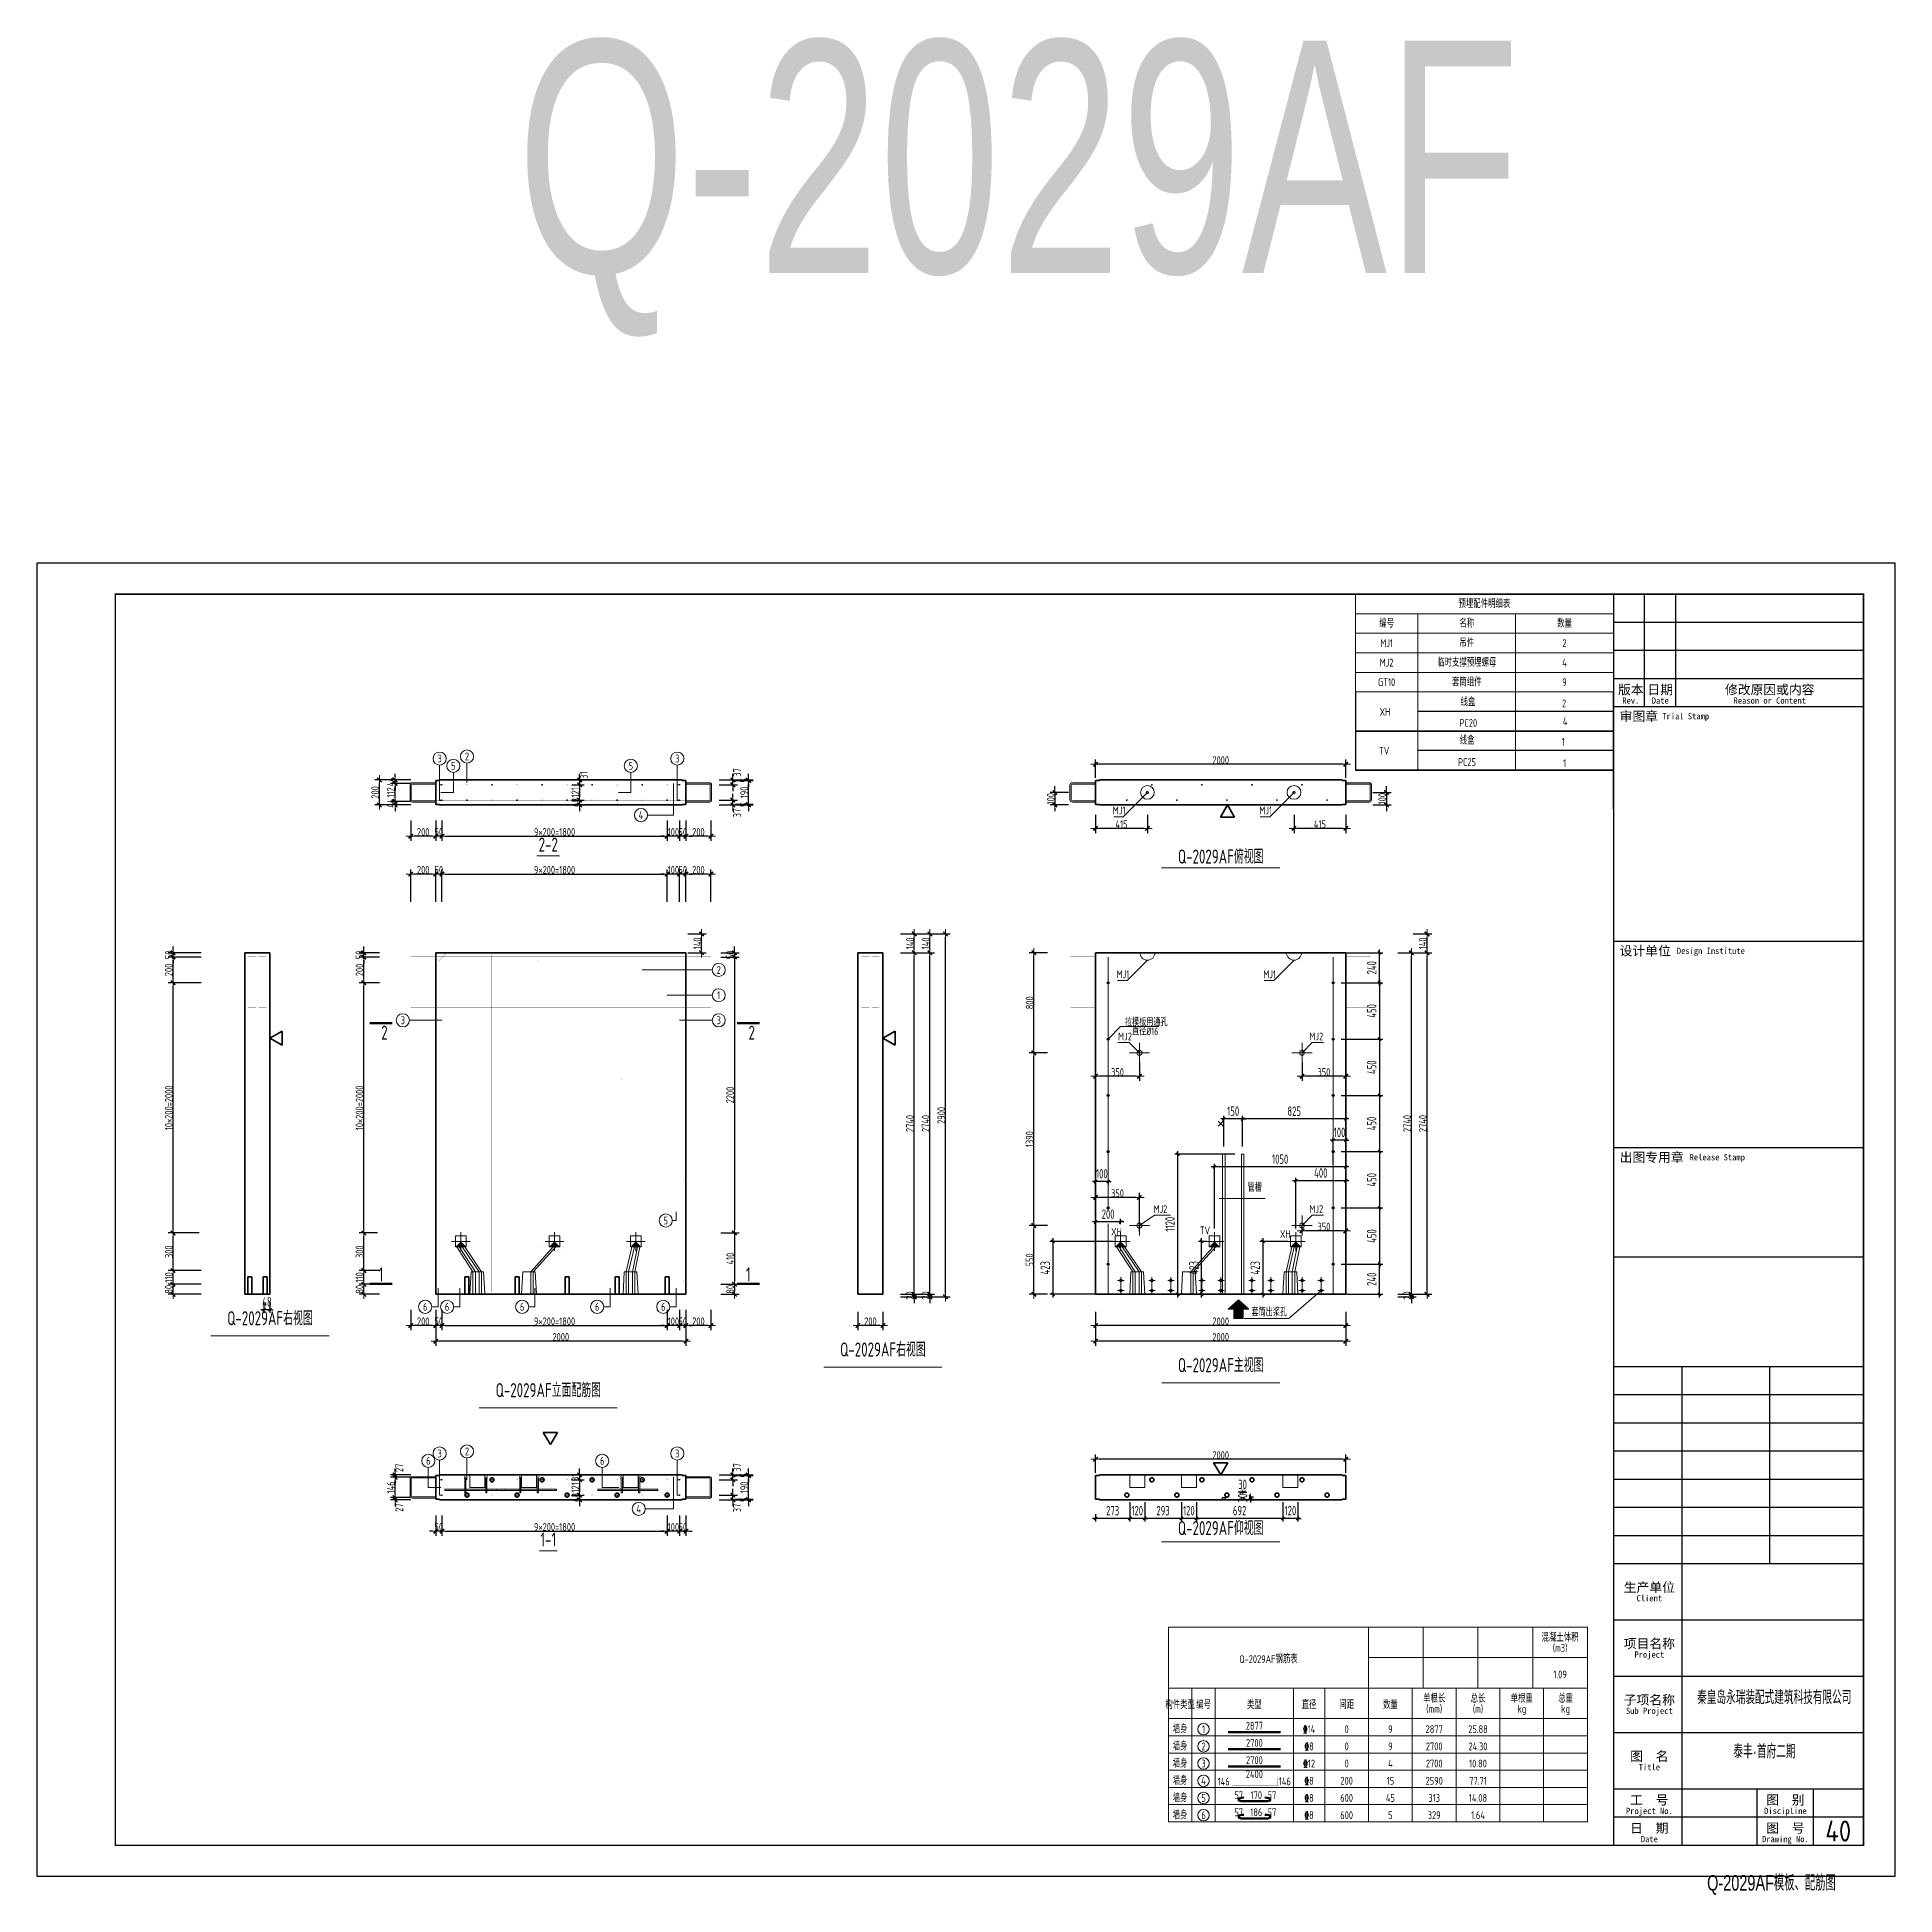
# Model space of a CAD drawing. Extents: x -85320 to 1679916, y -1321939 to 627.
# Drawn here: x 1082940 to 1142340, y -1187455 to -1128061 of the extents above; entities that cross this region are included whole.
import ezdxf
from ezdxf.enums import TextEntityAlignment as Align

# ---------------------------------------------------------------- set-up
doc = ezdxf.new("R2010")
doc.units = 0
doc.header["$LTSCALE"] = 1000
doc.linetypes.add('DOTE', pattern=[2.42, 2, -0.2, 0.02, -0.2])
doc.linetypes.add('点划线', pattern=[1850, 1200, -300, 50, -300])
for name, color, linetype in [('BORDER', 7, 'Continuous'), ('DIAN BOX', 7, 'Continuous'), ('S_WALL', 9, 'Continuous'), ('TH', 7, 'Continuous'), ('Y-03墙-03预制墙钢筋', 1, 'Continuous'), ('内墙_纵筋', 20, 'Continuous'), ('图名', 85, 'Continuous'), ('图框文字', 7, 'Continuous'), ('套筒垫片', 7, 'Continuous'), ('手孔标注', 3, 'Continuous'), ('打印线框', 7, 'Continuous'), ('拉模', 7, 'Continuous'), ('砼墙', 3, 'Continuous'), ('详图符号', 7, 'Continuous')]:
    doc.layers.add(name, color=color, linetype=linetype)
for name, color, linetype, lineweight in [('WCOL', 7, 'Continuous', 0), ('参数表文字', 7, 'Continuous', 18), ('参数表边线', 253, 'Continuous', 18), ('手孔', 6, 'Continuous', 0), ('梁截面纵筋', 1, 'Continuous', 50), ('直线', 7, 'Continuous', 18), ('预制墙图名', 7, 'Continuous', 18), ('预制墙埋件', 8, 'Continuous', 18), ('预制墙墙身水平筋', 130, 'Continuous', 18), ('预制墙墙身纵向受力筋', 1, 'Continuous', 18), ('预制墙墙身纵向非受力筋', 94, 'Continuous', 18), ('预制墙墙身附加筋', 94, 'Continuous', 18), ('预制墙拉筋', 130, 'Continuous', 18), ('预制墙详图孔洞', 9, '点划线', 18), ('预制墙详图标注', 3, 'Continuous', 18), ('预制墙详图轮廓', 3, 'Continuous', 35)]:
    doc.layers.add(name, color=color, linetype=linetype, lineweight=lineweight)
doc.styles.get("Standard").update_dxf_attribs({"font": 'gbenor.shx', "bigfont": 'gbcbig.shx'})
doc.styles.add('TSSD_Dimension', font='tssdeng.shx', dxfattribs={"width": 0.7, "bigfont": 'hztxt.shx'})
doc.styles.add('TSSD_Num', font='tssdeng.shx', dxfattribs={"width": 0.7, "bigfont": 'hztxt.shx'})
doc.styles.add('TSSD_Rein', font='Tssdeng.shx', dxfattribs={"width": 0.7, "bigfont": 'hztxt.shx'})
doc.styles.add('中西文等高字体', font='hztxt_e.shx', dxfattribs={"width": 0.7, "bigfont": 'hbhz.shx'})
doc.styles.add('样式 1', font='yjkeng.shx', dxfattribs={"width": 0.7, "bigfont": 'yjkchn.shx'})
doc.styles.add('样式 2', font='yjkeng.shx', dxfattribs={"width": 0.7, "bigfont": 'yjkchn.shx'})
doc.styles.add('设计院一', font='', dxfattribs={"width": 0.8})
doc.styles.get('设计院一').set_extended_font_data('SimSun')
doc.dimstyles.new('标注', dxfattribs={"dimtxt": 300, "dimasz": 100, "dimexe": 100, "dimexo": 250, "dimgap": 100, "dimtad": 1, "dimdec": 0, "dimlfac": 0.25, "dimzin": 0, "dimdsep": 46, "dimtxsty": 'TSSD_Dimension', "dimblk": 'ARCHTICK', "dimcen": 0, "dimdle": 100, "dimclrt": 7, "dimadec": 0, "dimazin": 0, "dimtfac": 1, "dimtdec": 0, "dimtix": 1, "dimtmove": 2, "dimatfit": 3, "dimfxl": 1, "dimtolj": 1, "dimtzin": 0, "dimarcsym": 0})
doc.dimstyles.new('盈建科结构', dxfattribs={"dimscale": 100, "dimtxt": 2.5, "dimasz": 1, "dimexe": 1.5, "dimexo": 0.625, "dimgap": 0.1, "dimtad": 1, "dimdec": 0, "dimrnd": 1, "dimzin": 0, "dimdsep": 46, "dimtxsty": '样式 1', "dimblk": '_yjkbk', "dimblk1": 'ARCHTICK', "dimblk2": 'ARCHTICK', "dimcen": 0.09, "dimadec": 0, "dimazin": 0, "dimtfac": 1, "dimtdec": 4, "dimtix": 1, "dimtmove": 2, "dimatfit": 3, "dimfxl": 1, "dimtolj": 1, "dimtzin": 0, "dimarcsym": 0})

msp = doc.modelspace()

# ---------------------------------------------------------------- texts
at = {"layer": '参数表文字', "linetype": 'Continuous', "style": 'TSSD_Rein', "width": 0.7}
for s, p in [('预埋配件明细表', (1129214.776, -1146184.179)), ('编号', (1126089.776, -1146809.179)), ('名称', (1128652.276, -1146809.179)), ('数量', (1131777.276, -1146809.179)), ('MJ1', (1126089.776, -1147434.179)), ('吊件', (1128652.276, -1147434.179)), ('2', (1131777.276, -1147434.179)), ('MJ2', (1126089.776, -1148059.179)), ('临时支撑预埋螺母', (1128652.276, -1148059.179)), ('4', (1131777.276, -1148059.179)), ('GT10', (1126089.776, -1148684.179)), ('套筒组件', (1128652.276, -1148684.179)), ('9', (1131777.276, -1148684.179)), ('线盒', (1128688.848, -1149321.753)), ('2', (1131764.909, -1149362.67)), ('XH', (1126036.608, -1149634.415)), ('PC20', (1128701.201, -1149986.152)), ('4', (1131798.311, -1149935.598)), ('线盒', (1128662.689, -1150549.654)), ('1', (1131738.75, -1150590.57)), ('TV', (1126010.449, -1150877.299)), (' PC25', (1128595.931, -1151237.893)), ('1', (1131780.074, -1151274.191)), ('XH', (1117450.117, -1166257.483)), ('XH', (1122849.342, -1166329.409)), ('Q-2029AF钢筋表', (1122310.62, -1179920.546)), ('1.09', (1131635.62, -1180408.046)), ('构件类型', (1119485.62, -1181383.046)), ('编号', (1120235.62, -1181383.046)), ('类型', (1121860.62, -1181383.046)), ('直径', (1123610.62, -1181383.046)), ('间距', (1124810.62, -1181383.046)), ('数量', (1126210.62, -1181383.046)), ('墙身', (1119485.62, -1182158.046)), ('1', (1120235.62, -1182158.046)), ('2877', (1121860.62, -1182048.046)), ('%%13214', (1123610.62, -1182158.046)), ('0', (1124810.62, -1182158.046)), ('9', (1126210.62, -1182158.046)), ('2877', (1127610.62, -1182158.046)), ('25.88', (1129010.62, -1182158.046)), ('墙身', (1119485.62, -1182708.046)), ('2', (1120235.62, -1182708.046)), ('2700', (1121860.62, -1182598.046)), ('%%1328', (1123610.62, -1182708.046)), ('0', (1124810.62, -1182708.046)), ('9', (1126210.62, -1182708.046)), ('2700', (1127610.62, -1182708.046)), ('24.30', (1129010.62, -1182708.046)), ('墙身', (1119485.62, -1183258.046)), ('3', (1120235.62, -1183258.046)), ('2700', (1121860.62, -1183148.046)), ('%%13212', (1123610.62, -1183258.046)), ('0', (1124810.62, -1183258.046)), ('4', (1126210.62, -1183258.046)), ('2700', (1127610.62, -1183258.046)), ('10.80', (1129010.62, -1183258.046)), ('墙身', (1119485.62, -1183808.046)), ('4', (1120235.62, -1183808.046)), ('146', (1120879.151, -1183834.931)), ('2400', (1121860.62, -1183596.142)), ('146', (1122833.863, -1183826.753)), ('%%1328', (1123610.62, -1183808.046)), ('200', (1124810.62, -1183808.046)), ('15', (1126210.62, -1183808.046)), ('2590', (1127610.62, -1183808.046)), ('77.71', (1129010.62, -1183808.046)), ('墙身', (1119485.62, -1184358.046)), ('5', (1120235.62, -1184358.046)), ('57', (1121360.62, -1184266.38)), (' 170', (1121860.62, -1184266.38)), (' 57', (1122360.62, -1184266.38)), ('%%1328', (1123610.62, -1184358.046)), ('600', (1124810.62, -1184358.046)), ('45', (1126210.62, -1184358.046)), ('313', (1127610.62, -1184358.046)), ('14.08', (1129010.62, -1184358.046)), ('墙身', (1119485.62, -1184908.046)), ('6', (1120235.62, -1184908.046)), ('57', (1121360.62, -1184816.38)), (' 186', (1121860.62, -1184816.38)), (' 57', (1122360.62, -1184816.38)), ('%%1328', (1123610.62, -1184908.046)), ('600', (1124810.62, -1184908.046)), ('5', (1126210.62, -1184908.046)), ('329', (1127610.62, -1184908.046)), ('1.64', (1129010.62, -1184908.046))]:
    msp.add_text(s, height=250, dxfattribs=at).set_placement(p, align=Align.MIDDLE_CENTER)
for s, p in [('混凝土体积', (1131635.62, -1179433.046)), ('单根长', (1127610.62, -1181383.046)), ('总长', (1129010.62, -1181383.046)), ('单根重', (1130410.62, -1181383.046)), ('总重', (1131810.62, -1181383.046))]:
    msp.add_text(s, height=250, dxfattribs=at).set_placement(p, align=Align.BOTTOM_CENTER)
for s, p in [('(m3)', (1131635.62, -1179433.046)), ('(mm)', (1127610.62, -1181383.046)), ('(m)', (1129010.62, -1181383.046)), ('kg', (1130410.62, -1181383.046)), ('kg', (1131810.62, -1181383.046))]:
    msp.add_text(s, height=250, dxfattribs=at).set_placement(p, align=Align.TOP_CENTER)
at = {"layer": '图名', "linetype": 'Continuous', "style": '样式 2', "width": 0.7}
for s, p in [('2', (1094146.153, -1160115.356)), ('2', (1105891.153, -1160115.356)), ('1', (1094011.153, -1167841.356)), ('1', (1105756.153, -1167841.356))]:
    msp.add_text(s, height=450, dxfattribs=at).set_placement(p, align=Align.RIGHT)
at = {"layer": '图框文字', "color": 2, "style": '中西文等高字体', "width": 0.7}
msp.add_text('Q-2029AF', height=7425, dxfattribs=at).set_placement((1098280.794, -1135596.557))
msp.add_text('Q-2029AF模板、配筋图', height=495, dxfattribs=at).set_placement((1136337.279, -1187467.972), align=Align.BOTTOM_LEFT)
at = {"layer": '拉模', "color": 3}
msp.add_text('40', height=673.8429, dxfattribs=at).set_placement((1140118.213, -1185752.566))
at = {"layer": '直线', "linetype": 'Continuous', "style": '样式 1', "width": 0.7}
for s, p in [('3', (1095808.653, -1151126.356)), ('2', (1096683.653, -1151058.356)), ('3', (1103408.653, -1151126.356)), ('5', (1096247.653, -1151359.356)), ('5', (1101923.653, -1151359.356)), ('4', (1102247.653, -1152931.356)), ('2', (1104733.653, -1157884.078)), ('1', (1104733.653, -1158694.078)), ('3', (1094633.653, -1159494.078)), ('3', (1104733.653, -1159494.078)), ('5', (1103039.655, -1165896.353)), ('6', (1095347.651, -1168656.353)), ('6', (1096047.655, -1168656.353)), ('6', (1098447.655, -1168656.353)), ('6', (1100847.655, -1168656.353)), ('6', (1102959.655, -1168656.353)), ('6', (1095447.653, -1173579.356)), ('3', (1095808.653, -1173346.356)), ('2', (1096683.653, -1173278.356)), ('6', (1101007.653, -1173579.356)), ('3', (1103408.653, -1173346.356)), ('4', (1102175.653, -1175115.356))]:
    msp.add_text(s, height=250, dxfattribs=at).set_placement(p, align=Align.MIDDLE_CENTER)
for s, p in [('MJ1', (1117736.768, -1152984.356)), ('MJ1', (1122424.768, -1152984.356)), ('MJ1', (1117861.768, -1158224.356)), ('MJ1', (1122549.768, -1158224.356)), ('MJ2', (1117945.192, -1160209.356)), ('管槽', (1122099.105, -1165044.741)), ('MJ2', (1119077.493, -1165729.356)), ('套筒出浆孔', (1122905.687, -1169029.269))]:
    msp.add_text(s, height=250, dxfattribs=at).set_placement(p, align=Align.BOTTOM_RIGHT)
for s, p in [('MJ2', (1123622.115, -1160209.356)), ('MJ2', (1123622.115, -1165729.356)), ('TV', (1120116.462, -1166412.259))]:
    msp.add_text(s, height=250, dxfattribs=at).set_placement(p, align=Align.BOTTOM_LEFT)
at = {"layer": '详图符号', "lineweight": 0, "style": 'TSSD_Num', "width": 0.7}
msp.add_text('拉模板用通孔', height=240, dxfattribs=at).set_placement((1117724.973, -1159440.894), align=Align.TOP_LEFT)
msp.add_text('直径%%C16', height=240, dxfattribs=at).set_placement((1117949.872, -1159967.358))
at = {"layer": '预制墙图名', "linetype": 'Continuous', "style": '样式 2', "width": 0.7}
for s, p in [('2-2', (1099283.653, -1154234.356)), ('Q-2029AF俯视图', (1120783.653, -1154619.356)), ('Q-2029AF右视图', (1090383.653, -1169379.356)), ('Q-2029AF右视图', (1109983.653, -1170379.356)), ('Q-2029AF主视图', (1120783.653, -1170879.356)), ('Q-2029AF立面配筋图', (1099283.653, -1171679.356)), ('Q-2029AF仰视图', (1120783.653, -1176089.356)), ('1-1', (1099283.653, -1176454.356))]:
    msp.add_text(s, height=450, dxfattribs=at).set_placement(p, align=Align.BOTTOM_CENTER)

# ---------------------------------------------------------------- blocks, each defined once
blk = doc.blocks.new('_yjkbk')
blk.add_line((-1, 0), (1.5, 0))
blk.add_lwpolyline([(-0.7, -0.7, 0.5, 0.5, 0), (0.7, 0.7, 0.5, 0.5, 0)], format="xyseb")
blk = doc.blocks.new('*D4395')
at = {"layer": 'Defpoints', "color": 0, "transparency": 16777216}
for p in [(1123384, -1160784), (1124784, -1160784), (1123384, -1161284)]:
    blk.add_point(p, dxfattribs=at)
at = {"layer": '预制墙详图标注', "color": 0, "lineweight": -2, "transparency": 16777216}
for p, q in [((1123384, -1160847), (1123384, -1161434)), ((1124784, -1160847), (1124784, -1161434)), ((1124684, -1161284), (1123484, -1161284))]:
    blk.add_line(p, q, dxfattribs=at)
at = {"layer": '预制墙详图标注', "color": 0, "lineweight": -2, "transparency": 16777216, "xscale": 100, "yscale": 100, "zscale": 100, "rotation": 180}
blk.add_blockref('_yjkbk', (1123384, -1161284), dxfattribs=at)
at = {"layer": '预制墙详图标注', "color": 0, "lineweight": -2, "transparency": 16777216, "xscale": 100, "yscale": 100, "zscale": 100}
blk.add_blockref('_yjkbk', (1124784, -1161284), dxfattribs=at)
at = {"layer": '预制墙详图标注', "color": 0, "transparency": 16777216, "insert": (1124084, -1161274), "char_height": 250, "attachment_point": 8, "style": '样式 1'}
blk.add_mtext('\\A1;350', dxfattribs=at)
blk = doc.blocks.new('_ArchTick')
at = {"color": 0, "linetype": 'ByBlock', "const_width": 0.4}
blk.add_lwpolyline([(-0.5, -0.5), (0.5, 0.5)], dxfattribs=at)
blk = doc.blocks.new('*D4396')
at = {"layer": 'Defpoints', "color": 0, "transparency": 16777216}
for p in [(1123384, -1166227), (1123384, -1166304), (1124784, -1166304)]:
    blk.add_point(p, dxfattribs=at)
at = {"layer": '预制墙详图标注', "color": 0, "lineweight": -2, "transparency": 16777216}
for p, q in [((1123384, -1166242), (1123384, -1166077)), ((1124684, -1166227), (1123484, -1166227)), ((1124784, -1166242), (1124784, -1166077))]:
    blk.add_line(p, q, dxfattribs=at)
at = {"layer": '预制墙详图标注', "color": 0, "lineweight": -2, "transparency": 16777216, "xscale": 100, "yscale": 100, "zscale": 100, "rotation": 180}
blk.add_blockref('_yjkbk', (1123384, -1166227), dxfattribs=at)
at = {"layer": '预制墙详图标注', "color": 0, "lineweight": -2, "transparency": 16777216, "xscale": 100, "yscale": 100, "zscale": 100}
blk.add_blockref('_yjkbk', (1124784, -1166227), dxfattribs=at)
at = {"layer": '预制墙详图标注', "color": 0, "transparency": 16777216, "insert": (1124084, -1166217), "char_height": 250, "attachment_point": 8, "style": '样式 1'}
blk.add_mtext('\\A1;350', dxfattribs=at)
blk = doc.blocks.new('*D4397')
at = {"layer": 'Defpoints', "color": 0, "transparency": 16777216}
for p in [(1116784, -1160784), (1118184, -1160784), (1116784, -1161284)]:
    blk.add_point(p, dxfattribs=at)
at = {"layer": '预制墙详图标注', "color": 0, "lineweight": -2, "transparency": 16777216}
for p, q in [((1116784, -1160847), (1116784, -1161434)), ((1118184, -1160847), (1118184, -1161434)), ((1118084, -1161284), (1116884, -1161284))]:
    blk.add_line(p, q, dxfattribs=at)
at = {"layer": '预制墙详图标注', "color": 0, "lineweight": -2, "transparency": 16777216, "xscale": 100, "yscale": 100, "zscale": 100, "rotation": 180}
blk.add_blockref('_yjkbk', (1116784, -1161284), dxfattribs=at)
at = {"layer": '预制墙详图标注', "color": 0, "lineweight": -2, "transparency": 16777216, "xscale": 100, "yscale": 100, "zscale": 100}
blk.add_blockref('_yjkbk', (1118184, -1161284), dxfattribs=at)
at = {"layer": '预制墙详图标注', "color": 0, "transparency": 16777216, "insert": (1117484, -1161274), "char_height": 250, "attachment_point": 8, "style": '样式 1'}
blk.add_mtext('\\A1;350', dxfattribs=at)
blk = doc.blocks.new('*D4398')
at = {"layer": 'Defpoints', "color": 0, "transparency": 16777216}
for p in [(1116784, -1165158), (1116784, -1166304), (1118184, -1166304)]:
    blk.add_point(p, dxfattribs=at)
at = {"layer": '预制墙详图标注', "color": 0, "lineweight": -2, "transparency": 16777216}
for p, q in [((1116784, -1166242), (1116784, -1165008)), ((1118084, -1165158), (1116884, -1165158)), ((1118184, -1166242), (1118184, -1165008))]:
    blk.add_line(p, q, dxfattribs=at)
at = {"layer": '预制墙详图标注', "color": 0, "lineweight": -2, "transparency": 16777216, "xscale": 100, "yscale": 100, "zscale": 100, "rotation": 180}
blk.add_blockref('_yjkbk', (1116784, -1165158), dxfattribs=at)
at = {"layer": '预制墙详图标注', "color": 0, "lineweight": -2, "transparency": 16777216, "xscale": 100, "yscale": 100, "zscale": 100}
blk.add_blockref('_yjkbk', (1118184, -1165158), dxfattribs=at)
at = {"layer": '预制墙详图标注', "color": 0, "transparency": 16777216, "insert": (1117484, -1165148), "char_height": 250, "attachment_point": 8, "style": '样式 1'}
blk.add_mtext('\\A1;350', dxfattribs=at)
blk = doc.blocks.new('*D4399')
at = {"layer": 'Defpoints', "color": 0, "transparency": 16777216}
for p in [(1116784, -1168754), (1124784, -1168754), (1116784, -1169254)]:
    blk.add_point(p, dxfattribs=at)
at = {"layer": '预制墙详图标注', "color": 0, "lineweight": -2, "transparency": 16777216}
for p, q in [((1116784, -1168817), (1116784, -1169404)), ((1124784, -1168817), (1124784, -1169404)), ((1124684, -1169254), (1116884, -1169254))]:
    blk.add_line(p, q, dxfattribs=at)
at = {"layer": '预制墙详图标注', "color": 0, "lineweight": -2, "transparency": 16777216, "xscale": 100, "yscale": 100, "zscale": 100, "rotation": 180}
blk.add_blockref('_yjkbk', (1116784, -1169254), dxfattribs=at)
at = {"layer": '预制墙详图标注', "color": 0, "lineweight": -2, "transparency": 16777216, "xscale": 100, "yscale": 100, "zscale": 100}
blk.add_blockref('_yjkbk', (1124784, -1169254), dxfattribs=at)
at = {"layer": '预制墙详图标注', "color": 0, "transparency": 16777216, "insert": (1120784, -1169244), "char_height": 250, "attachment_point": 8, "style": '样式 1'}
blk.add_mtext('\\A1;2000', dxfattribs=at)
blk = doc.blocks.new('*D4400')
at = {"layer": 'Defpoints', "color": 0, "transparency": 16777216}
for p in [(1116784, -1169254), (1124784, -1169254), (1116784, -1169754)]:
    blk.add_point(p, dxfattribs=at)
at = {"layer": '预制墙详图标注', "color": 0, "lineweight": -2, "transparency": 16777216}
for p, q in [((1116784, -1169317), (1116784, -1169904)), ((1124784, -1169317), (1124784, -1169904)), ((1124684, -1169754), (1116884, -1169754))]:
    blk.add_line(p, q, dxfattribs=at)
at = {"layer": '预制墙详图标注', "color": 0, "lineweight": -2, "transparency": 16777216, "xscale": 100, "yscale": 100, "zscale": 100, "rotation": 180}
blk.add_blockref('_yjkbk', (1116784, -1169754), dxfattribs=at)
at = {"layer": '预制墙详图标注', "color": 0, "lineweight": -2, "transparency": 16777216, "xscale": 100, "yscale": 100, "zscale": 100}
blk.add_blockref('_yjkbk', (1124784, -1169754), dxfattribs=at)
at = {"layer": '预制墙详图标注', "color": 0, "transparency": 16777216, "insert": (1120784, -1169744), "char_height": 250, "attachment_point": 8, "style": '样式 1'}
blk.add_mtext('\\A1;2000', dxfattribs=at)
blk = doc.blocks.new('*D4401')
at = {"layer": 'Defpoints', "color": 0, "transparency": 16777216}
for p in [(1126381, -1168254), (1126381, -1168334), (1126881, -1168254)]:
    blk.add_point(p, dxfattribs=at)
at = {"layer": '预制墙详图标注', "color": 0, "lineweight": -2, "transparency": 16777216}
for p, q in [((1126443, -1168254), (1127031, -1168254)), ((1126443, -1168334), (1127031, -1168334)), ((1126881, -1168154), (1126881, -1168054)), ((1126881, -1168334), (1126881, -1168254)), ((1126881, -1168434), (1126881, -1168534))]:
    blk.add_line(p, q, dxfattribs=at)
at = {"layer": '预制墙详图标注', "color": 0, "lineweight": -2, "transparency": 16777216, "xscale": 100, "yscale": 100, "zscale": 100}
for p, rotation in [((1126881, -1168254), 270), ((1126881, -1168334), 90)]:
    blk.add_blockref('_yjkbk', p, dxfattribs=dict(at, rotation=rotation))
at = {"layer": '预制墙详图标注', "color": 0, "transparency": 16777216, "insert": (1126871, -1168294), "char_height": 250, "attachment_point": 8, "rotation": 90, "style": '样式 1'}
blk.add_mtext('\\A1;20', dxfattribs=at)
blk = doc.blocks.new('*D4402')
at = {"layer": 'Defpoints', "color": 0, "transparency": 16777216}
for p in [(1126381, -1157334), (1126881, -1157334), (1126381, -1168254)]:
    blk.add_point(p, dxfattribs=at)
at = {"layer": '预制墙详图标注', "color": 0, "lineweight": -2, "transparency": 16777216}
for p, q in [((1126443, -1157334), (1127031, -1157334)), ((1126881, -1168154), (1126881, -1157434)), ((1126443, -1168254), (1127031, -1168254))]:
    blk.add_line(p, q, dxfattribs=at)
at = {"layer": '预制墙详图标注', "color": 0, "lineweight": -2, "transparency": 16777216, "xscale": 100, "yscale": 100, "zscale": 100}
for p, rotation in [((1126881, -1157334), 90), ((1126881, -1168254), 270)]:
    blk.add_blockref('_yjkbk', p, dxfattribs=dict(at, rotation=rotation))
at = {"layer": '预制墙详图标注', "color": 0, "transparency": 16777216, "insert": (1126871, -1162794), "char_height": 250, "attachment_point": 8, "rotation": 90, "style": '样式 1'}
blk.add_mtext('\\A1;2740', dxfattribs=at)
blk = doc.blocks.new('*D4403')
at = {"layer": 'Defpoints', "color": 0, "transparency": 16777216}
for p in [(1126881, -1157334), (1127381, -1157334), (1126881, -1168254)]:
    blk.add_point(p, dxfattribs=at)
at = {"layer": '预制墙详图标注', "color": 0, "lineweight": -2, "transparency": 16777216}
for p, q in [((1126943, -1157334), (1127531, -1157334)), ((1127381, -1168154), (1127381, -1157434)), ((1126943, -1168254), (1127531, -1168254))]:
    blk.add_line(p, q, dxfattribs=at)
at = {"layer": '预制墙详图标注', "color": 0, "lineweight": -2, "transparency": 16777216, "xscale": 100, "yscale": 100, "zscale": 100}
for p, rotation in [((1127381, -1157334), 90), ((1127381, -1168254), 270)]:
    blk.add_blockref('_yjkbk', p, dxfattribs=dict(at, rotation=rotation))
at = {"layer": '预制墙详图标注', "color": 0, "transparency": 16777216, "insert": (1127371, -1162794), "char_height": 250, "attachment_point": 8, "rotation": 90, "style": '样式 1'}
blk.add_mtext('\\A1;2740', dxfattribs=at)
blk = doc.blocks.new('*D4404')
at = {"layer": 'Defpoints', "color": 0, "transparency": 16777216}
for p in [(1126881, -1156734), (1127381, -1156734), (1126881, -1157334)]:
    blk.add_point(p, dxfattribs=at)
at = {"layer": '预制墙详图标注', "color": 0, "lineweight": -2, "transparency": 16777216}
for p, q in [((1126943, -1156734), (1127531, -1156734)), ((1127381, -1157234), (1127381, -1156834)), ((1126943, -1157334), (1127531, -1157334))]:
    blk.add_line(p, q, dxfattribs=at)
at = {"layer": '预制墙详图标注', "color": 0, "lineweight": -2, "transparency": 16777216, "xscale": 100, "yscale": 100, "zscale": 100}
for p, rotation in [((1127381, -1156734), 90), ((1127381, -1157334), 270)]:
    blk.add_blockref('_yjkbk', p, dxfattribs=dict(at, rotation=rotation))
at = {"layer": '预制墙详图标注', "color": 0, "transparency": 16777216, "insert": (1127371, -1157034), "char_height": 250, "attachment_point": 8, "rotation": 90, "style": '样式 1'}
blk.add_mtext('\\A1;140', dxfattribs=at)
blk = doc.blocks.new('*D4405')
at = {"layer": 'Defpoints', "color": 0, "transparency": 16777216}
for p in [(1114810, -1166054), (1115310, -1166054), (1115310, -1168254)]:
    blk.add_point(p, dxfattribs=at)
at = {"layer": '预制墙详图标注', "color": 0, "lineweight": -2, "transparency": 16777216}
for p, q in [((1115247, -1166054), (1114660, -1166054)), ((1114810, -1168154), (1114810, -1166154)), ((1115247, -1168254), (1114660, -1168254))]:
    blk.add_line(p, q, dxfattribs=at)
at = {"layer": '预制墙详图标注', "color": 0, "lineweight": -2, "transparency": 16777216, "xscale": 100, "yscale": 100, "zscale": 100}
for p, rotation in [((1114810, -1166054), 90), ((1114810, -1168254), 270)]:
    blk.add_blockref('_yjkbk', p, dxfattribs=dict(at, rotation=rotation))
at = {"layer": '预制墙详图标注', "color": 0, "transparency": 16777216, "insert": (1114800, -1167154), "char_height": 250, "attachment_point": 8, "rotation": 90, "style": '样式 1'}
blk.add_mtext('\\A1;550', dxfattribs=at)
blk = doc.blocks.new('*D4406')
at = {"layer": 'Defpoints', "color": 0, "transparency": 16777216}
for p in [(1114810, -1160534), (1115310, -1160534), (1115310, -1166054)]:
    blk.add_point(p, dxfattribs=at)
at = {"layer": '预制墙详图标注', "color": 0, "lineweight": -2, "transparency": 16777216}
for p, q in [((1115247, -1160534), (1114660, -1160534)), ((1114810, -1165954), (1114810, -1160634)), ((1115247, -1166054), (1114660, -1166054))]:
    blk.add_line(p, q, dxfattribs=at)
at = {"layer": '预制墙详图标注', "color": 0, "lineweight": -2, "transparency": 16777216, "xscale": 100, "yscale": 100, "zscale": 100}
for p, rotation in [((1114810, -1160534), 90), ((1114810, -1166054), 270)]:
    blk.add_blockref('_yjkbk', p, dxfattribs=dict(at, rotation=rotation))
at = {"layer": '预制墙详图标注', "color": 0, "transparency": 16777216, "insert": (1114800, -1163294), "char_height": 250, "attachment_point": 8, "rotation": 90, "style": '样式 1'}
blk.add_mtext('\\A1;1390', dxfattribs=at)
blk = doc.blocks.new('*D4407')
at = {"layer": 'Defpoints', "color": 0, "transparency": 16777216}
for p in [(1114810, -1157334), (1115310, -1157334), (1115310, -1160534)]:
    blk.add_point(p, dxfattribs=at)
at = {"layer": '预制墙详图标注', "color": 0, "lineweight": -2, "transparency": 16777216}
for p, q in [((1115247, -1157334), (1114660, -1157334)), ((1114810, -1160434), (1114810, -1157434)), ((1115247, -1160534), (1114660, -1160534))]:
    blk.add_line(p, q, dxfattribs=at)
at = {"layer": '预制墙详图标注', "color": 0, "lineweight": -2, "transparency": 16777216, "xscale": 100, "yscale": 100, "zscale": 100}
for p, rotation in [((1114810, -1157334), 90), ((1114810, -1160534), 270)]:
    blk.add_blockref('_yjkbk', p, dxfattribs=dict(at, rotation=rotation))
at = {"layer": '预制墙详图标注', "color": 0, "transparency": 16777216, "insert": (1114800, -1158934), "char_height": 250, "attachment_point": 8, "rotation": 90, "style": '样式 1'}
blk.add_mtext('\\A1;800', dxfattribs=at)
blk = doc.blocks.new('*D4452')
at = {"layer": 'Defpoints', "color": 0, "transparency": 16777216}
for p in [(1125584, -1152209), (1125584, -1152609), (1126084, -1152609)]:
    blk.add_point(p, dxfattribs=at)
at = {"layer": '预制墙详图标注', "color": 0, "lineweight": -2, "transparency": 16777216}
for p, q in [((1125646, -1152209), (1126234, -1152209)), ((1126084, -1152109), (1126084, -1152009)), ((1126084, -1152209), (1126084, -1152609)), ((1125646, -1152609), (1126234, -1152609)), ((1126084, -1152709), (1126084, -1152809))]:
    blk.add_line(p, q, dxfattribs=at)
at = {"layer": '预制墙详图标注', "color": 0, "lineweight": -2, "transparency": 16777216, "xscale": 100, "yscale": 100, "zscale": 100}
for p, rotation in [((1126084, -1152209), 270), ((1126084, -1152609), 90)]:
    blk.add_blockref('_yjkbk', p, dxfattribs=dict(at, rotation=rotation))
at = {"layer": '预制墙详图标注', "color": 0, "transparency": 16777216, "insert": (1126074, -1152409), "char_height": 250, "attachment_point": 8, "rotation": 90, "style": '样式 1'}
blk.add_mtext('\\A1;100', dxfattribs=at)
blk = doc.blocks.new('*D4453')
at = {"layer": 'Defpoints', "color": 0, "transparency": 16777216}
for p in [(1115984, -1152209), (1115484, -1152609), (1115984, -1152609)]:
    blk.add_point(p, dxfattribs=at)
at = {"layer": '预制墙详图标注', "color": 0, "lineweight": -2, "transparency": 16777216}
for p, q in [((1115921, -1152209), (1115334, -1152209)), ((1115484, -1152109), (1115484, -1152009)), ((1115484, -1152209), (1115484, -1152609)), ((1115921, -1152609), (1115334, -1152609)), ((1115484, -1152709), (1115484, -1152809))]:
    blk.add_line(p, q, dxfattribs=at)
at = {"layer": '预制墙详图标注', "color": 0, "lineweight": -2, "transparency": 16777216, "xscale": 100, "yscale": 100, "zscale": 100}
for p, rotation in [((1115484, -1152209), 270), ((1115484, -1152609), 90)]:
    blk.add_blockref('_yjkbk', p, dxfattribs=dict(at, rotation=rotation))
at = {"layer": '预制墙详图标注', "color": 0, "transparency": 16777216, "insert": (1115474, -1152409), "char_height": 250, "attachment_point": 8, "rotation": 90, "style": '样式 1'}
blk.add_mtext('\\A1;100', dxfattribs=at)
blk = doc.blocks.new('*D4454')
at = {"layer": 'Defpoints', "color": 0, "transparency": 16777216}
for p in [(1123128, -1152859), (1124784, -1152859), (1123128, -1153359)]:
    blk.add_point(p, dxfattribs=at)
at = {"layer": '预制墙详图标注', "color": 0, "lineweight": -2, "transparency": 16777216}
for p, q in [((1123128, -1152922), (1123128, -1153509)), ((1124784, -1152922), (1124784, -1153509)), ((1124684, -1153359), (1123228, -1153359))]:
    blk.add_line(p, q, dxfattribs=at)
at = {"layer": '预制墙详图标注', "color": 0, "lineweight": -2, "transparency": 16777216, "xscale": 100, "yscale": 100, "zscale": 100, "rotation": 180}
blk.add_blockref('_yjkbk', (1123128, -1153359), dxfattribs=at)
at = {"layer": '预制墙详图标注', "color": 0, "lineweight": -2, "transparency": 16777216, "xscale": 100, "yscale": 100, "zscale": 100}
blk.add_blockref('_yjkbk', (1124784, -1153359), dxfattribs=at)
at = {"layer": '预制墙详图标注', "color": 0, "transparency": 16777216, "insert": (1123956, -1153349), "char_height": 250, "attachment_point": 8, "style": '样式 1'}
blk.add_mtext('\\A1;415', dxfattribs=at)
blk = doc.blocks.new('*D4455')
at = {"layer": 'Defpoints', "color": 0, "transparency": 16777216}
for p in [(1116784, -1152859), (1118440, -1152859), (1116784, -1153359)]:
    blk.add_point(p, dxfattribs=at)
at = {"layer": '预制墙详图标注', "color": 0, "lineweight": -2, "transparency": 16777216}
for p, q in [((1116784, -1152922), (1116784, -1153509)), ((1118440, -1152922), (1118440, -1153509)), ((1118340, -1153359), (1116884, -1153359))]:
    blk.add_line(p, q, dxfattribs=at)
at = {"layer": '预制墙详图标注', "color": 0, "lineweight": -2, "transparency": 16777216, "xscale": 100, "yscale": 100, "zscale": 100, "rotation": 180}
blk.add_blockref('_yjkbk', (1116784, -1153359), dxfattribs=at)
at = {"layer": '预制墙详图标注', "color": 0, "lineweight": -2, "transparency": 16777216, "xscale": 100, "yscale": 100, "zscale": 100}
blk.add_blockref('_yjkbk', (1118440, -1153359), dxfattribs=at)
at = {"layer": '预制墙详图标注', "color": 0, "transparency": 16777216, "insert": (1117612, -1153349), "char_height": 250, "attachment_point": 8, "style": '样式 1'}
blk.add_mtext('\\A1;415', dxfattribs=at)
blk = doc.blocks.new('*D4456')
at = {"layer": 'Defpoints', "color": 0, "transparency": 16777216}
for p in [(1116784, -1151309), (1116784, -1151809), (1124784, -1151809)]:
    blk.add_point(p, dxfattribs=at)
at = {"layer": '预制墙详图标注', "color": 0, "lineweight": -2, "transparency": 16777216}
for p, q in [((1116784, -1151747), (1116784, -1151159)), ((1124784, -1151747), (1124784, -1151159)), ((1124684, -1151309), (1116884, -1151309))]:
    blk.add_line(p, q, dxfattribs=at)
at = {"layer": '预制墙详图标注', "color": 0, "lineweight": -2, "transparency": 16777216, "xscale": 100, "yscale": 100, "zscale": 100, "rotation": 180}
blk.add_blockref('_yjkbk', (1116784, -1151309), dxfattribs=at)
at = {"layer": '预制墙详图标注', "color": 0, "lineweight": -2, "transparency": 16777216, "xscale": 100, "yscale": 100, "zscale": 100}
blk.add_blockref('_yjkbk', (1124784, -1151309), dxfattribs=at)
at = {"layer": '预制墙详图标注', "color": 0, "transparency": 16777216, "insert": (1120784, -1151299), "char_height": 250, "attachment_point": 8, "style": '样式 1'}
blk.add_mtext('\\A1;2000', dxfattribs=at)
blk = doc.blocks.new('*D4457')
at = {"layer": 'Defpoints', "color": 0, "transparency": 16777216}
for p in [(1109184, -1168754), (1109984, -1168754), (1109184, -1169254)]:
    blk.add_point(p, dxfattribs=at)
at = {"layer": '预制墙详图标注', "color": 0, "lineweight": -2, "transparency": 16777216}
for p, q in [((1109184, -1168817), (1109184, -1169404)), ((1109984, -1168817), (1109984, -1169404)), ((1109884, -1169254), (1109284, -1169254))]:
    blk.add_line(p, q, dxfattribs=at)
at = {"layer": '预制墙详图标注', "color": 0, "lineweight": -2, "transparency": 16777216, "xscale": 100, "yscale": 100, "zscale": 100, "rotation": 180}
blk.add_blockref('_yjkbk', (1109184, -1169254), dxfattribs=at)
at = {"layer": '预制墙详图标注', "color": 0, "lineweight": -2, "transparency": 16777216, "xscale": 100, "yscale": 100, "zscale": 100}
blk.add_blockref('_yjkbk', (1109984, -1169254), dxfattribs=at)
at = {"layer": '预制墙详图标注', "color": 0, "transparency": 16777216, "insert": (1109584, -1169244), "char_height": 250, "attachment_point": 8, "style": '样式 1'}
blk.add_mtext('\\A1;200', dxfattribs=at)
blk = doc.blocks.new('*D4458')
at = {"layer": 'Defpoints', "color": 0, "transparency": 16777216}
for p in [(1110484, -1168254), (1110484, -1168334), (1110984, -1168254)]:
    blk.add_point(p, dxfattribs=at)
at = {"layer": '预制墙详图标注', "color": 0, "lineweight": -2, "transparency": 16777216}
for p, q in [((1110546, -1168254), (1111134, -1168254)), ((1110546, -1168334), (1111134, -1168334)), ((1110984, -1168154), (1110984, -1168054)), ((1110984, -1168334), (1110984, -1168254)), ((1110984, -1168434), (1110984, -1168534))]:
    blk.add_line(p, q, dxfattribs=at)
at = {"layer": '预制墙详图标注', "color": 0, "lineweight": -2, "transparency": 16777216, "xscale": 100, "yscale": 100, "zscale": 100}
for p, rotation in [((1110984, -1168254), 270), ((1110984, -1168334), 90)]:
    blk.add_blockref('_yjkbk', p, dxfattribs=dict(at, rotation=rotation))
at = {"layer": '预制墙详图标注', "color": 0, "transparency": 16777216, "insert": (1110974, -1168294), "char_height": 250, "attachment_point": 8, "rotation": 90, "style": '样式 1'}
blk.add_mtext('\\A1;20', dxfattribs=at)
blk = doc.blocks.new('*D4459')
at = {"layer": 'Defpoints', "color": 0, "transparency": 16777216}
for p in [(1110484, -1157334), (1110984, -1157334), (1110484, -1168254)]:
    blk.add_point(p, dxfattribs=at)
at = {"layer": '预制墙详图标注', "color": 0, "lineweight": -2, "transparency": 16777216}
for p, q in [((1110546, -1157334), (1111134, -1157334)), ((1110984, -1168154), (1110984, -1157434)), ((1110546, -1168254), (1111134, -1168254))]:
    blk.add_line(p, q, dxfattribs=at)
at = {"layer": '预制墙详图标注', "color": 0, "lineweight": -2, "transparency": 16777216, "xscale": 100, "yscale": 100, "zscale": 100}
for p, rotation in [((1110984, -1157334), 90), ((1110984, -1168254), 270)]:
    blk.add_blockref('_yjkbk', p, dxfattribs=dict(at, rotation=rotation))
at = {"layer": '预制墙详图标注', "color": 0, "transparency": 16777216, "insert": (1110974, -1162794), "char_height": 250, "attachment_point": 8, "rotation": 90, "style": '样式 1'}
blk.add_mtext('\\A1;2740', dxfattribs=at)
blk = doc.blocks.new('*D4460')
at = {"layer": 'Defpoints', "color": 0, "transparency": 16777216}
for p in [(1110484, -1156734), (1110984, -1156734), (1110484, -1157334)]:
    blk.add_point(p, dxfattribs=at)
at = {"layer": '预制墙详图标注', "color": 0, "lineweight": -2, "transparency": 16777216}
for p, q in [((1110546, -1156734), (1111134, -1156734)), ((1110984, -1157234), (1110984, -1156834)), ((1110546, -1157334), (1111134, -1157334))]:
    blk.add_line(p, q, dxfattribs=at)
at = {"layer": '预制墙详图标注', "color": 0, "lineweight": -2, "transparency": 16777216, "xscale": 100, "yscale": 100, "zscale": 100}
for p, rotation in [((1110984, -1156734), 90), ((1110984, -1157334), 270)]:
    blk.add_blockref('_yjkbk', p, dxfattribs=dict(at, rotation=rotation))
at = {"layer": '预制墙详图标注', "color": 0, "transparency": 16777216, "insert": (1110974, -1157034), "char_height": 250, "attachment_point": 8, "rotation": 90, "style": '样式 1'}
blk.add_mtext('\\A1;140', dxfattribs=at)
blk = doc.blocks.new('*D4461')
at = {"layer": 'Defpoints', "color": 0, "transparency": 16777216}
for p in [(1110984, -1168254), (1110984, -1168334), (1111484, -1168254)]:
    blk.add_point(p, dxfattribs=at)
at = {"layer": '预制墙详图标注', "color": 0, "lineweight": -2, "transparency": 16777216}
for p, q in [((1111046, -1168254), (1111634, -1168254)), ((1111046, -1168334), (1111634, -1168334)), ((1111484, -1168154), (1111484, -1168054)), ((1111484, -1168334), (1111484, -1168254)), ((1111484, -1168434), (1111484, -1168534))]:
    blk.add_line(p, q, dxfattribs=at)
at = {"layer": '预制墙详图标注', "color": 0, "lineweight": -2, "transparency": 16777216, "xscale": 100, "yscale": 100, "zscale": 100}
for p, rotation in [((1111484, -1168254), 270), ((1111484, -1168334), 90)]:
    blk.add_blockref('_yjkbk', p, dxfattribs=dict(at, rotation=rotation))
at = {"layer": '预制墙详图标注', "color": 0, "transparency": 16777216, "insert": (1111474, -1168294), "char_height": 250, "attachment_point": 8, "rotation": 90, "style": '样式 1'}
blk.add_mtext('\\A1;20', dxfattribs=at)
blk = doc.blocks.new('*D4462')
at = {"layer": 'Defpoints', "color": 0, "transparency": 16777216}
for p in [(1110984, -1157334), (1111484, -1157334), (1110984, -1168254)]:
    blk.add_point(p, dxfattribs=at)
at = {"layer": '预制墙详图标注', "color": 0, "lineweight": -2, "transparency": 16777216}
for p, q in [((1111046, -1157334), (1111634, -1157334)), ((1111484, -1168154), (1111484, -1157434)), ((1111046, -1168254), (1111634, -1168254))]:
    blk.add_line(p, q, dxfattribs=at)
at = {"layer": '预制墙详图标注', "color": 0, "lineweight": -2, "transparency": 16777216, "xscale": 100, "yscale": 100, "zscale": 100}
for p, rotation in [((1111484, -1157334), 90), ((1111484, -1168254), 270)]:
    blk.add_blockref('_yjkbk', p, dxfattribs=dict(at, rotation=rotation))
at = {"layer": '预制墙详图标注', "color": 0, "transparency": 16777216, "insert": (1111474, -1162794), "char_height": 250, "attachment_point": 8, "rotation": 90, "style": '样式 1'}
blk.add_mtext('\\A1;2740', dxfattribs=at)
blk = doc.blocks.new('*D4463')
at = {"layer": 'Defpoints', "color": 0, "transparency": 16777216}
for p in [(1110984, -1156734), (1111484, -1156734), (1110984, -1157334)]:
    blk.add_point(p, dxfattribs=at)
at = {"layer": '预制墙详图标注', "color": 0, "lineweight": -2, "transparency": 16777216}
for p, q in [((1111046, -1156734), (1111634, -1156734)), ((1111484, -1157234), (1111484, -1156834)), ((1111046, -1157334), (1111634, -1157334))]:
    blk.add_line(p, q, dxfattribs=at)
at = {"layer": '预制墙详图标注', "color": 0, "lineweight": -2, "transparency": 16777216, "xscale": 100, "yscale": 100, "zscale": 100}
for p, rotation in [((1111484, -1156734), 90), ((1111484, -1157334), 270)]:
    blk.add_blockref('_yjkbk', p, dxfattribs=dict(at, rotation=rotation))
at = {"layer": '预制墙详图标注', "color": 0, "transparency": 16777216, "insert": (1111474, -1157034), "char_height": 250, "attachment_point": 8, "rotation": 90, "style": '样式 1'}
blk.add_mtext('\\A1;140', dxfattribs=at)
blk = doc.blocks.new('*D4464')
at = {"layer": 'Defpoints', "color": 0, "transparency": 16777216}
for p in [(1111484, -1156734), (1111984, -1156734), (1111484, -1168334)]:
    blk.add_point(p, dxfattribs=at)
at = {"layer": '预制墙详图标注', "color": 0, "lineweight": -2, "transparency": 16777216}
for p, q in [((1111546, -1156734), (1112134, -1156734)), ((1111984, -1168234), (1111984, -1156834)), ((1111546, -1168334), (1112134, -1168334))]:
    blk.add_line(p, q, dxfattribs=at)
at = {"layer": '预制墙详图标注', "color": 0, "lineweight": -2, "transparency": 16777216, "xscale": 100, "yscale": 100, "zscale": 100}
for p, rotation in [((1111984, -1156734), 90), ((1111984, -1168334), 270)]:
    blk.add_blockref('_yjkbk', p, dxfattribs=dict(at, rotation=rotation))
at = {"layer": '预制墙详图标注', "color": 0, "transparency": 16777216, "insert": (1111974, -1162534), "char_height": 250, "attachment_point": 8, "rotation": 90, "style": '样式 1'}
blk.add_mtext('\\A1;2900', dxfattribs=at)
blk = doc.blocks.new('*D4465')
at = {"layer": 'Defpoints', "color": 0, "transparency": 16777216}
for p in [(1103684, -1168754), (1104484, -1168754), (1103684, -1169254)]:
    blk.add_point(p, dxfattribs=at)
at = {"layer": '预制墙详图标注', "color": 0, "lineweight": -2, "transparency": 16777216}
for p, q in [((1103684, -1168754), (1103684, -1169404)), ((1104484, -1168754), (1104484, -1169404)), ((1104384, -1169254), (1103784, -1169254))]:
    blk.add_line(p, q, dxfattribs=at)
at = {"layer": '预制墙详图标注', "color": 0, "lineweight": -2, "transparency": 16777216, "xscale": 100, "yscale": 100, "zscale": 100, "rotation": 180}
blk.add_blockref('_yjkbk', (1103684, -1169254), dxfattribs=at)
at = {"layer": '预制墙详图标注', "color": 0, "lineweight": -2, "transparency": 16777216, "xscale": 100, "yscale": 100, "zscale": 100}
blk.add_blockref('_yjkbk', (1104484, -1169254), dxfattribs=at)
at = {"layer": '预制墙详图标注', "color": 0, "transparency": 16777216, "insert": (1104084, -1169244), "char_height": 250, "attachment_point": 8, "style": '样式 1'}
blk.add_mtext('\\A1;200', dxfattribs=at)
blk = doc.blocks.new('*D4466')
at = {"layer": 'Defpoints', "color": 0, "transparency": 16777216}
for p in [(1103484, -1168754), (1103684, -1168754), (1103484, -1169254)]:
    blk.add_point(p, dxfattribs=at)
at = {"layer": '预制墙详图标注', "color": 0, "lineweight": -2, "transparency": 16777216}
for p, q in [((1103484, -1168754), (1103484, -1169404)), ((1103684, -1168754), (1103684, -1169404)), ((1103384, -1169254), (1103284, -1169254)), ((1103684, -1169254), (1103484, -1169254)), ((1103784, -1169254), (1103884, -1169254))]:
    blk.add_line(p, q, dxfattribs=at)
at = {"layer": '预制墙详图标注', "color": 0, "lineweight": -2, "transparency": 16777216, "xscale": 100, "yscale": 100, "zscale": 100}
blk.add_blockref('_yjkbk', (1103484, -1169254), dxfattribs=at)
at = {"layer": '预制墙详图标注', "color": 0, "lineweight": -2, "transparency": 16777216, "xscale": 100, "yscale": 100, "zscale": 100, "rotation": 180}
blk.add_blockref('_yjkbk', (1103684, -1169254), dxfattribs=at)
at = {"layer": '预制墙详图标注', "color": 0, "transparency": 16777216, "insert": (1103584, -1169244), "char_height": 250, "attachment_point": 8, "style": '样式 1'}
blk.add_mtext('\\A1;50', dxfattribs=at)
blk = doc.blocks.new('*D4467')
at = {"layer": 'Defpoints', "color": 0, "transparency": 16777216}
for p in [(1103084, -1168754), (1103484, -1168754), (1103084, -1169254)]:
    blk.add_point(p, dxfattribs=at)
at = {"layer": '预制墙详图标注', "color": 0, "lineweight": -2, "transparency": 16777216}
for p, q in [((1103084, -1168754), (1103084, -1169404)), ((1103484, -1168754), (1103484, -1169404)), ((1102984, -1169254), (1102884, -1169254)), ((1103484, -1169254), (1103084, -1169254)), ((1103584, -1169254), (1103684, -1169254))]:
    blk.add_line(p, q, dxfattribs=at)
at = {"layer": '预制墙详图标注', "color": 0, "lineweight": -2, "transparency": 16777216, "xscale": 100, "yscale": 100, "zscale": 100}
blk.add_blockref('_yjkbk', (1103084, -1169254), dxfattribs=at)
at = {"layer": '预制墙详图标注', "color": 0, "lineweight": -2, "transparency": 16777216, "xscale": 100, "yscale": 100, "zscale": 100, "rotation": 180}
blk.add_blockref('_yjkbk', (1103484, -1169254), dxfattribs=at)
at = {"layer": '预制墙详图标注', "color": 0, "transparency": 16777216, "insert": (1103284, -1169244), "char_height": 250, "attachment_point": 8, "style": '样式 1'}
blk.add_mtext('\\A1;100', dxfattribs=at)
blk = doc.blocks.new('*D4468')
at = {"layer": 'Defpoints', "color": 0, "transparency": 16777216}
for p in [(1095884, -1168754), (1103084, -1168754), (1103084, -1169254)]:
    blk.add_point(p, dxfattribs=at)
at = {"layer": '预制墙详图标注', "color": 0, "lineweight": -2, "transparency": 16777216}
for p, q in [((1095884, -1168817), (1095884, -1169404)), ((1103084, -1168817), (1103084, -1169404)), ((1095984, -1169254), (1102984, -1169254))]:
    blk.add_line(p, q, dxfattribs=at)
at = {"layer": '预制墙详图标注', "color": 0, "lineweight": -2, "transparency": 16777216, "xscale": 100, "yscale": 100, "zscale": 100, "rotation": 180}
blk.add_blockref('_yjkbk', (1095884, -1169254), dxfattribs=at)
at = {"layer": '预制墙详图标注', "color": 0, "lineweight": -2, "transparency": 16777216, "xscale": 100, "yscale": 100, "zscale": 100}
blk.add_blockref('_yjkbk', (1103084, -1169254), dxfattribs=at)
at = {"layer": '预制墙详图标注', "color": 0, "transparency": 16777216, "insert": (1099484, -1169244), "char_height": 250, "attachment_point": 8, "style": '样式 1'}
blk.add_mtext('\\A1;9×200=1800', dxfattribs=at)
blk = doc.blocks.new('*D4469')
at = {"layer": 'Defpoints', "color": 0, "transparency": 16777216}
for p in [(1095684, -1168754), (1095884, -1168754), (1095684, -1169254)]:
    blk.add_point(p, dxfattribs=at)
at = {"layer": '预制墙详图标注', "color": 0, "lineweight": -2, "transparency": 16777216}
for p, q in [((1095684, -1168754), (1095684, -1169404)), ((1095884, -1168754), (1095884, -1169404)), ((1095584, -1169254), (1095484, -1169254)), ((1095884, -1169254), (1095684, -1169254)), ((1095984, -1169254), (1096084, -1169254))]:
    blk.add_line(p, q, dxfattribs=at)
at = {"layer": '预制墙详图标注', "color": 0, "lineweight": -2, "transparency": 16777216, "xscale": 100, "yscale": 100, "zscale": 100}
blk.add_blockref('_yjkbk', (1095684, -1169254), dxfattribs=at)
at = {"layer": '预制墙详图标注', "color": 0, "lineweight": -2, "transparency": 16777216, "xscale": 100, "yscale": 100, "zscale": 100, "rotation": 180}
blk.add_blockref('_yjkbk', (1095884, -1169254), dxfattribs=at)
at = {"layer": '预制墙详图标注', "color": 0, "transparency": 16777216, "insert": (1095784, -1169244), "char_height": 250, "attachment_point": 8, "style": '样式 1'}
blk.add_mtext('\\A1;50', dxfattribs=at)
blk = doc.blocks.new('*D4470')
at = {"layer": 'Defpoints', "color": 0, "transparency": 16777216}
for p in [(1094884, -1168754), (1095684, -1168754), (1094884, -1169254)]:
    blk.add_point(p, dxfattribs=at)
at = {"layer": '预制墙详图标注', "color": 0, "lineweight": -2, "transparency": 16777216}
for p, q in [((1094884, -1168754), (1094884, -1169404)), ((1095684, -1168754), (1095684, -1169404)), ((1095584, -1169254), (1094984, -1169254))]:
    blk.add_line(p, q, dxfattribs=at)
at = {"layer": '预制墙详图标注', "color": 0, "lineweight": -2, "transparency": 16777216, "xscale": 100, "yscale": 100, "zscale": 100, "rotation": 180}
blk.add_blockref('_yjkbk', (1094884, -1169254), dxfattribs=at)
at = {"layer": '预制墙详图标注', "color": 0, "lineweight": -2, "transparency": 16777216, "xscale": 100, "yscale": 100, "zscale": 100}
blk.add_blockref('_yjkbk', (1095684, -1169254), dxfattribs=at)
at = {"layer": '预制墙详图标注', "color": 0, "transparency": 16777216, "insert": (1095284, -1169244), "char_height": 250, "attachment_point": 8, "style": '样式 1'}
blk.add_mtext('\\A1;200', dxfattribs=at)
blk = doc.blocks.new('*D4471')
at = {"layer": 'Defpoints', "color": 0, "transparency": 16777216}
for p in [(1103684, -1154820), (1103684, -1155770), (1104484, -1155770)]:
    blk.add_point(p, dxfattribs=at)
at = {"layer": '预制墙详图标注', "color": 0, "lineweight": -2, "transparency": 16777216}
for p, q in [((1103684, -1155708), (1103684, -1154670)), ((1104484, -1155708), (1104484, -1154670)), ((1104384, -1154820), (1103784, -1154820))]:
    blk.add_line(p, q, dxfattribs=at)
at = {"layer": '预制墙详图标注', "color": 0, "lineweight": -2, "transparency": 16777216, "xscale": 100, "yscale": 100, "zscale": 100, "rotation": 180}
blk.add_blockref('_yjkbk', (1103684, -1154820), dxfattribs=at)
at = {"layer": '预制墙详图标注', "color": 0, "lineweight": -2, "transparency": 16777216, "xscale": 100, "yscale": 100, "zscale": 100}
blk.add_blockref('_yjkbk', (1104484, -1154820), dxfattribs=at)
at = {"layer": '预制墙详图标注', "color": 0, "transparency": 16777216, "insert": (1104084, -1154810), "char_height": 250, "attachment_point": 8, "style": '样式 1'}
blk.add_mtext('\\A1;200', dxfattribs=at)
blk = doc.blocks.new('*D4472')
at = {"layer": 'Defpoints', "color": 0, "transparency": 16777216}
for p in [(1103484, -1154820), (1103484, -1155770), (1103684, -1155770)]:
    blk.add_point(p, dxfattribs=at)
at = {"layer": '预制墙详图标注', "color": 0, "lineweight": -2, "transparency": 16777216}
for p, q in [((1103484, -1155708), (1103484, -1154670)), ((1103684, -1155708), (1103684, -1154670)), ((1103384, -1154820), (1103284, -1154820)), ((1103684, -1154820), (1103484, -1154820)), ((1103784, -1154820), (1103884, -1154820))]:
    blk.add_line(p, q, dxfattribs=at)
at = {"layer": '预制墙详图标注', "color": 0, "lineweight": -2, "transparency": 16777216, "xscale": 100, "yscale": 100, "zscale": 100}
blk.add_blockref('_yjkbk', (1103484, -1154820), dxfattribs=at)
at = {"layer": '预制墙详图标注', "color": 0, "lineweight": -2, "transparency": 16777216, "xscale": 100, "yscale": 100, "zscale": 100, "rotation": 180}
blk.add_blockref('_yjkbk', (1103684, -1154820), dxfattribs=at)
at = {"layer": '预制墙详图标注', "color": 0, "transparency": 16777216, "insert": (1103584, -1154810), "char_height": 250, "attachment_point": 8, "style": '样式 1'}
blk.add_mtext('\\A1;50', dxfattribs=at)
blk = doc.blocks.new('*D4473')
at = {"layer": 'Defpoints', "color": 0, "transparency": 16777216}
for p in [(1103084, -1154820), (1103084, -1155770), (1103484, -1155770)]:
    blk.add_point(p, dxfattribs=at)
at = {"layer": '预制墙详图标注', "color": 0, "lineweight": -2, "transparency": 16777216}
for p, q in [((1103084, -1155708), (1103084, -1154670)), ((1103484, -1155708), (1103484, -1154670)), ((1102984, -1154820), (1102884, -1154820)), ((1103484, -1154820), (1103084, -1154820)), ((1103584, -1154820), (1103684, -1154820))]:
    blk.add_line(p, q, dxfattribs=at)
at = {"layer": '预制墙详图标注', "color": 0, "lineweight": -2, "transparency": 16777216, "xscale": 100, "yscale": 100, "zscale": 100}
blk.add_blockref('_yjkbk', (1103084, -1154820), dxfattribs=at)
at = {"layer": '预制墙详图标注', "color": 0, "lineweight": -2, "transparency": 16777216, "xscale": 100, "yscale": 100, "zscale": 100, "rotation": 180}
blk.add_blockref('_yjkbk', (1103484, -1154820), dxfattribs=at)
at = {"layer": '预制墙详图标注', "color": 0, "transparency": 16777216, "insert": (1103284, -1154810), "char_height": 250, "attachment_point": 8, "style": '样式 1'}
blk.add_mtext('\\A1;100', dxfattribs=at)
blk = doc.blocks.new('*D4474')
at = {"layer": 'Defpoints', "color": 0, "transparency": 16777216}
for p in [(1103084, -1154820), (1095884, -1155770), (1103084, -1155770)]:
    blk.add_point(p, dxfattribs=at)
at = {"layer": '预制墙详图标注', "color": 0, "lineweight": -2, "transparency": 16777216}
for p, q in [((1095884, -1155708), (1095884, -1154670)), ((1103084, -1155708), (1103084, -1154670)), ((1095984, -1154820), (1102984, -1154820))]:
    blk.add_line(p, q, dxfattribs=at)
at = {"layer": '预制墙详图标注', "color": 0, "lineweight": -2, "transparency": 16777216, "xscale": 100, "yscale": 100, "zscale": 100, "rotation": 180}
blk.add_blockref('_yjkbk', (1095884, -1154820), dxfattribs=at)
at = {"layer": '预制墙详图标注', "color": 0, "lineweight": -2, "transparency": 16777216, "xscale": 100, "yscale": 100, "zscale": 100}
blk.add_blockref('_yjkbk', (1103084, -1154820), dxfattribs=at)
at = {"layer": '预制墙详图标注', "color": 0, "transparency": 16777216, "insert": (1099484, -1154810), "char_height": 250, "attachment_point": 8, "style": '样式 1'}
blk.add_mtext('\\A1;9×200=1800', dxfattribs=at)
blk = doc.blocks.new('*D4475')
at = {"layer": 'Defpoints', "color": 0, "transparency": 16777216}
for p in [(1095684, -1154820), (1095684, -1155770), (1095884, -1155770)]:
    blk.add_point(p, dxfattribs=at)
at = {"layer": '预制墙详图标注', "color": 0, "lineweight": -2, "transparency": 16777216}
for p, q in [((1095684, -1155708), (1095684, -1154670)), ((1095884, -1155708), (1095884, -1154670)), ((1095584, -1154820), (1095484, -1154820)), ((1095884, -1154820), (1095684, -1154820)), ((1095984, -1154820), (1096084, -1154820))]:
    blk.add_line(p, q, dxfattribs=at)
at = {"layer": '预制墙详图标注', "color": 0, "lineweight": -2, "transparency": 16777216, "xscale": 100, "yscale": 100, "zscale": 100}
blk.add_blockref('_yjkbk', (1095684, -1154820), dxfattribs=at)
at = {"layer": '预制墙详图标注', "color": 0, "lineweight": -2, "transparency": 16777216, "xscale": 100, "yscale": 100, "zscale": 100, "rotation": 180}
blk.add_blockref('_yjkbk', (1095884, -1154820), dxfattribs=at)
at = {"layer": '预制墙详图标注', "color": 0, "transparency": 16777216, "insert": (1095784, -1154810), "char_height": 250, "attachment_point": 8, "style": '样式 1'}
blk.add_mtext('\\A1;50', dxfattribs=at)
blk = doc.blocks.new('*D4476')
at = {"layer": 'Defpoints', "color": 0, "transparency": 16777216}
for p in [(1094884, -1154820), (1094884, -1155770), (1095684, -1155770)]:
    blk.add_point(p, dxfattribs=at)
at = {"layer": '预制墙详图标注', "color": 0, "lineweight": -2, "transparency": 16777216}
for p, q in [((1094884, -1155708), (1094884, -1154670)), ((1095684, -1155708), (1095684, -1154670)), ((1095584, -1154820), (1094984, -1154820))]:
    blk.add_line(p, q, dxfattribs=at)
at = {"layer": '预制墙详图标注', "color": 0, "lineweight": -2, "transparency": 16777216, "xscale": 100, "yscale": 100, "zscale": 100, "rotation": 180}
blk.add_blockref('_yjkbk', (1094884, -1154820), dxfattribs=at)
at = {"layer": '预制墙详图标注', "color": 0, "lineweight": -2, "transparency": 16777216, "xscale": 100, "yscale": 100, "zscale": 100}
blk.add_blockref('_yjkbk', (1095684, -1154820), dxfattribs=at)
at = {"layer": '预制墙详图标注', "color": 0, "transparency": 16777216, "insert": (1095284, -1154810), "char_height": 250, "attachment_point": 8, "style": '样式 1'}
blk.add_mtext('\\A1;200', dxfattribs=at)
blk = doc.blocks.new('*D4477')
at = {"layer": 'Defpoints', "color": 0, "transparency": 16777216}
for p in [(1095684, -1169254), (1103684, -1169254), (1095684, -1169754)]:
    blk.add_point(p, dxfattribs=at)
at = {"layer": '预制墙详图标注', "color": 0, "lineweight": -2, "transparency": 16777216}
for p, q in [((1095684, -1169317), (1095684, -1169904)), ((1103684, -1169317), (1103684, -1169904)), ((1103584, -1169754), (1095784, -1169754))]:
    blk.add_line(p, q, dxfattribs=at)
at = {"layer": '预制墙详图标注', "color": 0, "lineweight": -2, "transparency": 16777216, "xscale": 100, "yscale": 100, "zscale": 100, "rotation": 180}
blk.add_blockref('_yjkbk', (1095684, -1169754), dxfattribs=at)
at = {"layer": '预制墙详图标注', "color": 0, "lineweight": -2, "transparency": 16777216, "xscale": 100, "yscale": 100, "zscale": 100}
blk.add_blockref('_yjkbk', (1103684, -1169754), dxfattribs=at)
at = {"layer": '预制墙详图标注', "color": 0, "transparency": 16777216, "insert": (1099684, -1169744), "char_height": 250, "attachment_point": 8, "style": '样式 1'}
blk.add_mtext('\\A1;2000', dxfattribs=at)
blk = doc.blocks.new('*D4478')
at = {"layer": 'Defpoints', "color": 0, "transparency": 16777216}
for p in [(1104734, -1167934), (1104734, -1168254), (1105234, -1168254)]:
    blk.add_point(p, dxfattribs=at)
at = {"layer": '预制墙详图标注', "color": 0, "lineweight": -2, "transparency": 16777216}
for p, q in [((1104796, -1167934), (1105384, -1167934)), ((1104796, -1168254), (1105384, -1168254)), ((1105234, -1168034), (1105234, -1168154))]:
    blk.add_line(p, q, dxfattribs=at)
at = {"layer": '预制墙详图标注', "color": 0, "lineweight": -2, "transparency": 16777216, "xscale": 100, "yscale": 100, "zscale": 100}
for p, rotation in [((1105234, -1167934), 90), ((1105234, -1168254), 270)]:
    blk.add_blockref('_yjkbk', p, dxfattribs=dict(at, rotation=rotation))
at = {"layer": '预制墙详图标注', "color": 0, "transparency": 16777216, "insert": (1105224, -1168094), "char_height": 250, "attachment_point": 8, "rotation": 90, "style": '样式 1'}
blk.add_mtext('\\A1;80', dxfattribs=at)
blk = doc.blocks.new('*D4479')
at = {"layer": 'Defpoints', "color": 0, "transparency": 16777216}
for p in [(1104734, -1166294), (1104734, -1167934), (1105234, -1167934)]:
    blk.add_point(p, dxfattribs=at)
at = {"layer": '预制墙详图标注', "color": 0, "lineweight": -2, "transparency": 16777216}
for p, q in [((1104796, -1166294), (1105384, -1166294)), ((1105234, -1166394), (1105234, -1167834)), ((1104796, -1167934), (1105384, -1167934))]:
    blk.add_line(p, q, dxfattribs=at)
at = {"layer": '预制墙详图标注', "color": 0, "lineweight": -2, "transparency": 16777216, "xscale": 100, "yscale": 100, "zscale": 100}
for p, rotation in [((1105234, -1166294), 90), ((1105234, -1167934), 270)]:
    blk.add_blockref('_yjkbk', p, dxfattribs=dict(at, rotation=rotation))
at = {"layer": '预制墙详图标注', "color": 0, "transparency": 16777216, "insert": (1105224, -1167114), "char_height": 250, "attachment_point": 8, "rotation": 90, "style": '样式 1'}
blk.add_mtext('\\A1;410', dxfattribs=at)
blk = doc.blocks.new('*D4480')
at = {"layer": 'Defpoints', "color": 0, "transparency": 16777216}
for p in [(1104734, -1157474), (1104734, -1166294), (1105234, -1166294)]:
    blk.add_point(p, dxfattribs=at)
at = {"layer": '预制墙详图标注', "color": 0, "lineweight": -2, "transparency": 16777216}
for p, q in [((1104796, -1157474), (1105384, -1157474)), ((1105234, -1157574), (1105234, -1166194)), ((1104796, -1166294), (1105384, -1166294))]:
    blk.add_line(p, q, dxfattribs=at)
at = {"layer": '预制墙详图标注', "color": 0, "lineweight": -2, "transparency": 16777216, "xscale": 100, "yscale": 100, "zscale": 100}
for p, rotation in [((1105234, -1157474), 90), ((1105234, -1166294), 270)]:
    blk.add_blockref('_yjkbk', p, dxfattribs=dict(at, rotation=rotation))
at = {"layer": '预制墙详图标注', "color": 0, "transparency": 16777216, "insert": (1105224, -1161884), "char_height": 250, "attachment_point": 8, "rotation": 90, "style": '样式 1'}
blk.add_mtext('\\A1;2200', dxfattribs=at)
blk = doc.blocks.new('*D4481')
at = {"layer": 'Defpoints', "color": 0, "transparency": 16777216}
for p in [(1104734, -1157334), (1104734, -1157474), (1105234, -1157474)]:
    blk.add_point(p, dxfattribs=at)
at = {"layer": '预制墙详图标注', "color": 0, "lineweight": -2, "transparency": 16777216}
for p, q in [((1104796, -1157334), (1105384, -1157334)), ((1104796, -1157474), (1105384, -1157474)), ((1105234, -1157234), (1105234, -1157134)), ((1105234, -1157334), (1105234, -1157474)), ((1105234, -1157574), (1105234, -1157674))]:
    blk.add_line(p, q, dxfattribs=at)
at = {"layer": '预制墙详图标注', "color": 0, "lineweight": -2, "transparency": 16777216, "xscale": 100, "yscale": 100, "zscale": 100}
for p, rotation in [((1105234, -1157334), 270), ((1105234, -1157474), 90)]:
    blk.add_blockref('_yjkbk', p, dxfattribs=dict(at, rotation=rotation))
at = {"layer": '预制墙详图标注', "color": 0, "transparency": 16777216, "insert": (1105224, -1157404), "char_height": 250, "attachment_point": 8, "rotation": 90, "style": '样式 1'}
blk.add_mtext('\\A1;50', dxfattribs=at)
blk = doc.blocks.new('*D4482')
at = {"layer": 'Defpoints', "color": 0, "transparency": 16777216}
for p in [(1093384, -1167934), (1093884, -1167934), (1093884, -1168254)]:
    blk.add_point(p, dxfattribs=at)
at = {"layer": '预制墙详图标注', "color": 0, "lineweight": -2, "transparency": 16777216}
for p, q in [((1093884, -1167934), (1093234, -1167934)), ((1093884, -1168254), (1093234, -1168254)), ((1093384, -1168154), (1093384, -1168034))]:
    blk.add_line(p, q, dxfattribs=at)
at = {"layer": '预制墙详图标注', "color": 0, "lineweight": -2, "transparency": 16777216, "xscale": 100, "yscale": 100, "zscale": 100}
for p, rotation in [((1093384, -1167934), 90), ((1093384, -1168254), 270)]:
    blk.add_blockref('_yjkbk', p, dxfattribs=dict(at, rotation=rotation))
at = {"layer": '预制墙详图标注', "color": 0, "transparency": 16777216, "insert": (1093374, -1168094), "char_height": 250, "attachment_point": 8, "rotation": 90, "style": '样式 1'}
blk.add_mtext('\\A1;80', dxfattribs=at)
blk = doc.blocks.new('*D4483')
at = {"layer": 'Defpoints', "color": 0, "transparency": 16777216}
for p in [(1093384, -1167494), (1093884, -1167494), (1093884, -1167934)]:
    blk.add_point(p, dxfattribs=at)
at = {"layer": '预制墙详图标注', "color": 0, "lineweight": -2, "transparency": 16777216}
for p, q in [((1093884, -1167494), (1093234, -1167494)), ((1093384, -1167834), (1093384, -1167594)), ((1093884, -1167934), (1093234, -1167934))]:
    blk.add_line(p, q, dxfattribs=at)
at = {"layer": '预制墙详图标注', "color": 0, "lineweight": -2, "transparency": 16777216, "xscale": 100, "yscale": 100, "zscale": 100}
for p, rotation in [((1093384, -1167494), 90), ((1093384, -1167934), 270)]:
    blk.add_blockref('_yjkbk', p, dxfattribs=dict(at, rotation=rotation))
at = {"layer": '预制墙详图标注', "color": 0, "transparency": 16777216, "insert": (1093374, -1167714), "char_height": 250, "attachment_point": 8, "rotation": 90, "style": '样式 1'}
blk.add_mtext('\\A1;110', dxfattribs=at)
blk = doc.blocks.new('*D4484')
at = {"layer": 'Defpoints', "color": 0, "transparency": 16777216}
for p in [(1093384, -1166294), (1093884, -1166294), (1093884, -1167494)]:
    blk.add_point(p, dxfattribs=at)
at = {"layer": '预制墙详图标注', "color": 0, "lineweight": -2, "transparency": 16777216}
for p, q in [((1093821, -1166294), (1093234, -1166294)), ((1093384, -1167394), (1093384, -1166394)), ((1093821, -1167494), (1093234, -1167494))]:
    blk.add_line(p, q, dxfattribs=at)
at = {"layer": '预制墙详图标注', "color": 0, "lineweight": -2, "transparency": 16777216, "xscale": 100, "yscale": 100, "zscale": 100}
for p, rotation in [((1093384, -1166294), 90), ((1093384, -1167494), 270)]:
    blk.add_blockref('_yjkbk', p, dxfattribs=dict(at, rotation=rotation))
at = {"layer": '预制墙详图标注', "color": 0, "transparency": 16777216, "insert": (1093374, -1166894), "char_height": 250, "attachment_point": 8, "rotation": 90, "style": '样式 1'}
blk.add_mtext('\\A1;300', dxfattribs=at)
blk = doc.blocks.new('*D4485')
at = {"layer": 'Defpoints', "color": 0, "transparency": 16777216}
for p in [(1100034, -1152453), (1100034, -1152609), (1100284, -1152609)]:
    blk.add_point(p, dxfattribs=at)
at = {"layer": '预制墙详图标注', "color": 0, "lineweight": -2, "transparency": 16777216}
for p, q in [((1100284, -1152353), (1100284, -1152253)), ((1100034, -1152453), (1100434, -1152453)), ((1100034, -1152609), (1100434, -1152609)), ((1100284, -1152453), (1100284, -1152609)), ((1100284, -1152709), (1100284, -1152809))]:
    blk.add_line(p, q, dxfattribs=at)
at = {"layer": '预制墙详图标注', "color": 0, "lineweight": -2, "transparency": 16777216, "xscale": 100, "yscale": 100, "zscale": 100}
for p, rotation in [((1100284, -1152453), 270), ((1100284, -1152609), 90)]:
    blk.add_blockref('_yjkbk', p, dxfattribs=dict(at, rotation=rotation))
at = {"layer": '预制墙详图标注', "color": 0, "transparency": 16777216, "insert": (1100274, -1152531), "char_height": 250, "attachment_point": 8, "rotation": 90, "style": '样式 1'}
blk.add_mtext('\\A1;48', dxfattribs=at)
blk = doc.blocks.new('*D4486')
at = {"layer": 'Defpoints', "color": 0, "transparency": 16777216}
for p in [(1100034, -1151965), (1100034, -1152453), (1100284, -1152453)]:
    blk.add_point(p, dxfattribs=at)
at = {"layer": '预制墙详图标注', "color": 0, "lineweight": -2, "transparency": 16777216}
for p, q in [((1100034, -1151965), (1100434, -1151965)), ((1100284, -1152065), (1100284, -1152353)), ((1100034, -1152453), (1100434, -1152453))]:
    blk.add_line(p, q, dxfattribs=at)
at = {"layer": '预制墙详图标注', "color": 0, "lineweight": -2, "transparency": 16777216, "xscale": 100, "yscale": 100, "zscale": 100}
for p, rotation in [((1100284, -1151965), 90), ((1100284, -1152453), 270)]:
    blk.add_blockref('_yjkbk', p, dxfattribs=dict(at, rotation=rotation))
at = {"layer": '预制墙详图标注', "color": 0, "transparency": 16777216, "insert": (1100274, -1152209), "char_height": 250, "attachment_point": 8, "rotation": 90, "style": '样式 1'}
blk.add_mtext('\\A1;121', dxfattribs=at)
blk = doc.blocks.new('*D4487')
at = {"layer": 'Defpoints', "color": 0, "transparency": 16777216}
for p in [(1100034, -1151809), (1100034, -1151965), (1100284, -1151965)]:
    blk.add_point(p, dxfattribs=at)
at = {"layer": '预制墙详图标注', "color": 0, "lineweight": -2, "transparency": 16777216}
for p, q in [((1100284, -1151709), (1100284, -1151609)), ((1100034, -1151809), (1100434, -1151809)), ((1100034, -1151965), (1100434, -1151965)), ((1100284, -1151809), (1100284, -1151965)), ((1100284, -1152065), (1100284, -1152165))]:
    blk.add_line(p, q, dxfattribs=at)
at = {"layer": '预制墙详图标注', "color": 0, "lineweight": -2, "transparency": 16777216, "xscale": 100, "yscale": 100, "zscale": 100}
for p, rotation in [((1100284, -1151809), 270), ((1100284, -1151965), 90)]:
    blk.add_blockref('_yjkbk', p, dxfattribs=dict(at, rotation=rotation))
at = {"layer": '预制墙详图标注', "color": 0, "transparency": 16777216, "insert": (1100544, -1151657), "char_height": 250, "attachment_point": 8, "rotation": 90, "style": '样式 1'}
blk.add_mtext('\\A1;31', dxfattribs=at)
blk = doc.blocks.new('*D4488')
at = {"layer": 'Defpoints', "color": 0, "transparency": 16777216}
for p in [(1103684, -1153109), (1104484, -1153109), (1103684, -1153609)]:
    blk.add_point(p, dxfattribs=at)
at = {"layer": '预制墙详图标注', "color": 0, "lineweight": -2, "transparency": 16777216}
for p, q in [((1103684, -1153109), (1103684, -1153759)), ((1104484, -1153109), (1104484, -1153759)), ((1104384, -1153609), (1103784, -1153609))]:
    blk.add_line(p, q, dxfattribs=at)
at = {"layer": '预制墙详图标注', "color": 0, "lineweight": -2, "transparency": 16777216, "xscale": 100, "yscale": 100, "zscale": 100, "rotation": 180}
blk.add_blockref('_yjkbk', (1103684, -1153609), dxfattribs=at)
at = {"layer": '预制墙详图标注', "color": 0, "lineweight": -2, "transparency": 16777216, "xscale": 100, "yscale": 100, "zscale": 100}
blk.add_blockref('_yjkbk', (1104484, -1153609), dxfattribs=at)
at = {"layer": '预制墙详图标注', "color": 0, "transparency": 16777216, "insert": (1104084, -1153599), "char_height": 250, "attachment_point": 8, "style": '样式 1'}
blk.add_mtext('\\A1;200', dxfattribs=at)
blk = doc.blocks.new('*D4489')
at = {"layer": 'Defpoints', "color": 0, "transparency": 16777216}
for p in [(1103484, -1153109), (1103684, -1153109), (1103484, -1153609)]:
    blk.add_point(p, dxfattribs=at)
at = {"layer": '预制墙详图标注', "color": 0, "lineweight": -2, "transparency": 16777216}
for p, q in [((1103484, -1153109), (1103484, -1153759)), ((1103684, -1153109), (1103684, -1153759)), ((1103384, -1153609), (1103284, -1153609)), ((1103684, -1153609), (1103484, -1153609)), ((1103784, -1153609), (1103884, -1153609))]:
    blk.add_line(p, q, dxfattribs=at)
at = {"layer": '预制墙详图标注', "color": 0, "lineweight": -2, "transparency": 16777216, "xscale": 100, "yscale": 100, "zscale": 100}
blk.add_blockref('_yjkbk', (1103484, -1153609), dxfattribs=at)
at = {"layer": '预制墙详图标注', "color": 0, "lineweight": -2, "transparency": 16777216, "xscale": 100, "yscale": 100, "zscale": 100, "rotation": 180}
blk.add_blockref('_yjkbk', (1103684, -1153609), dxfattribs=at)
at = {"layer": '预制墙详图标注', "color": 0, "transparency": 16777216, "insert": (1103584, -1153599), "char_height": 250, "attachment_point": 8, "style": '样式 1'}
blk.add_mtext('\\A1;50', dxfattribs=at)
blk = doc.blocks.new('*D4490')
at = {"layer": 'Defpoints', "color": 0, "transparency": 16777216}
for p in [(1103084, -1153109), (1103484, -1153109), (1103084, -1153609)]:
    blk.add_point(p, dxfattribs=at)
at = {"layer": '预制墙详图标注', "color": 0, "lineweight": -2, "transparency": 16777216}
for p, q in [((1103084, -1153109), (1103084, -1153759)), ((1103484, -1153109), (1103484, -1153759)), ((1102984, -1153609), (1102884, -1153609)), ((1103484, -1153609), (1103084, -1153609)), ((1103584, -1153609), (1103684, -1153609))]:
    blk.add_line(p, q, dxfattribs=at)
at = {"layer": '预制墙详图标注', "color": 0, "lineweight": -2, "transparency": 16777216, "xscale": 100, "yscale": 100, "zscale": 100}
blk.add_blockref('_yjkbk', (1103084, -1153609), dxfattribs=at)
at = {"layer": '预制墙详图标注', "color": 0, "lineweight": -2, "transparency": 16777216, "xscale": 100, "yscale": 100, "zscale": 100, "rotation": 180}
blk.add_blockref('_yjkbk', (1103484, -1153609), dxfattribs=at)
at = {"layer": '预制墙详图标注', "color": 0, "transparency": 16777216, "insert": (1103284, -1153599), "char_height": 250, "attachment_point": 8, "style": '样式 1'}
blk.add_mtext('\\A1;100', dxfattribs=at)
blk = doc.blocks.new('*D4491')
at = {"layer": 'Defpoints', "color": 0, "transparency": 16777216}
for p in [(1095884, -1153109), (1103084, -1153109), (1103084, -1153609)]:
    blk.add_point(p, dxfattribs=at)
at = {"layer": '预制墙详图标注', "color": 0, "lineweight": -2, "transparency": 16777216}
for p, q in [((1095884, -1153172), (1095884, -1153759)), ((1103084, -1153172), (1103084, -1153759)), ((1095984, -1153609), (1102984, -1153609))]:
    blk.add_line(p, q, dxfattribs=at)
at = {"layer": '预制墙详图标注', "color": 0, "lineweight": -2, "transparency": 16777216, "xscale": 100, "yscale": 100, "zscale": 100, "rotation": 180}
blk.add_blockref('_yjkbk', (1095884, -1153609), dxfattribs=at)
at = {"layer": '预制墙详图标注', "color": 0, "lineweight": -2, "transparency": 16777216, "xscale": 100, "yscale": 100, "zscale": 100}
blk.add_blockref('_yjkbk', (1103084, -1153609), dxfattribs=at)
at = {"layer": '预制墙详图标注', "color": 0, "transparency": 16777216, "insert": (1099484, -1153599), "char_height": 250, "attachment_point": 8, "style": '样式 1'}
blk.add_mtext('\\A1;9×200=1800', dxfattribs=at)
blk = doc.blocks.new('*D4492')
at = {"layer": 'Defpoints', "color": 0, "transparency": 16777216}
for p in [(1095684, -1153109), (1095884, -1153109), (1095684, -1153609)]:
    blk.add_point(p, dxfattribs=at)
at = {"layer": '预制墙详图标注', "color": 0, "lineweight": -2, "transparency": 16777216}
for p, q in [((1095684, -1153109), (1095684, -1153759)), ((1095884, -1153109), (1095884, -1153759)), ((1095584, -1153609), (1095484, -1153609)), ((1095884, -1153609), (1095684, -1153609)), ((1095984, -1153609), (1096084, -1153609))]:
    blk.add_line(p, q, dxfattribs=at)
at = {"layer": '预制墙详图标注', "color": 0, "lineweight": -2, "transparency": 16777216, "xscale": 100, "yscale": 100, "zscale": 100}
blk.add_blockref('_yjkbk', (1095684, -1153609), dxfattribs=at)
at = {"layer": '预制墙详图标注', "color": 0, "lineweight": -2, "transparency": 16777216, "xscale": 100, "yscale": 100, "zscale": 100, "rotation": 180}
blk.add_blockref('_yjkbk', (1095884, -1153609), dxfattribs=at)
at = {"layer": '预制墙详图标注', "color": 0, "transparency": 16777216, "insert": (1095784, -1153599), "char_height": 250, "attachment_point": 8, "style": '样式 1'}
blk.add_mtext('\\A1;50', dxfattribs=at)
blk = doc.blocks.new('*D4493')
at = {"layer": 'Defpoints', "color": 0, "transparency": 16777216}
for p in [(1094884, -1153109), (1095684, -1153109), (1094884, -1153609)]:
    blk.add_point(p, dxfattribs=at)
at = {"layer": '预制墙详图标注', "color": 0, "lineweight": -2, "transparency": 16777216}
for p, q in [((1094884, -1153109), (1094884, -1153759)), ((1095684, -1153109), (1095684, -1153759)), ((1095584, -1153609), (1094984, -1153609))]:
    blk.add_line(p, q, dxfattribs=at)
at = {"layer": '预制墙详图标注', "color": 0, "lineweight": -2, "transparency": 16777216, "xscale": 100, "yscale": 100, "zscale": 100, "rotation": 180}
blk.add_blockref('_yjkbk', (1094884, -1153609), dxfattribs=at)
at = {"layer": '预制墙详图标注', "color": 0, "lineweight": -2, "transparency": 16777216, "xscale": 100, "yscale": 100, "zscale": 100}
blk.add_blockref('_yjkbk', (1095684, -1153609), dxfattribs=at)
at = {"layer": '预制墙详图标注', "color": 0, "transparency": 16777216, "insert": (1095284, -1153599), "char_height": 250, "attachment_point": 8, "style": '样式 1'}
blk.add_mtext('\\A1;200', dxfattribs=at)
blk = doc.blocks.new('*D4494')
at = {"layer": 'Defpoints', "color": 0, "transparency": 16777216}
for p in [(1094384, -1152497), (1094884, -1152497), (1094884, -1152609)]:
    blk.add_point(p, dxfattribs=at)
at = {"layer": '预制墙详图标注', "color": 0, "lineweight": -2, "transparency": 16777216}
for p, q in [((1094384, -1152397), (1094384, -1152297)), ((1094884, -1152497), (1094234, -1152497)), ((1094884, -1152609), (1094234, -1152609)), ((1094384, -1152609), (1094384, -1152497)), ((1094384, -1152709), (1094384, -1152809))]:
    blk.add_line(p, q, dxfattribs=at)
at = {"layer": '预制墙详图标注', "color": 0, "lineweight": -2, "transparency": 16777216, "xscale": 100, "yscale": 100, "zscale": 100}
for p, rotation in [((1094384, -1152497), 270), ((1094384, -1152609), 90)]:
    blk.add_blockref('_yjkbk', p, dxfattribs=dict(at, rotation=rotation))
at = {"layer": '预制墙详图标注', "color": 0, "transparency": 16777216, "insert": (1094374, -1152553), "char_height": 250, "attachment_point": 8, "rotation": 90, "style": '样式 1'}
blk.add_mtext('\\A1;44', dxfattribs=at)
blk = doc.blocks.new('*D4495')
at = {"layer": 'Defpoints', "color": 0, "transparency": 16777216}
for p in [(1094384, -1151921), (1094884, -1151921), (1094884, -1152497)]:
    blk.add_point(p, dxfattribs=at)
at = {"layer": '预制墙详图标注', "color": 0, "lineweight": -2, "transparency": 16777216}
for p, q in [((1094884, -1151921), (1094234, -1151921)), ((1094384, -1152397), (1094384, -1152021)), ((1094884, -1152497), (1094234, -1152497))]:
    blk.add_line(p, q, dxfattribs=at)
at = {"layer": '预制墙详图标注', "color": 0, "lineweight": -2, "transparency": 16777216, "xscale": 100, "yscale": 100, "zscale": 100}
for p, rotation in [((1094384, -1151921), 90), ((1094384, -1152497), 270)]:
    blk.add_blockref('_yjkbk', p, dxfattribs=dict(at, rotation=rotation))
at = {"layer": '预制墙详图标注', "color": 0, "transparency": 16777216, "insert": (1094374, -1152209), "char_height": 250, "attachment_point": 8, "rotation": 90, "style": '样式 1'}
blk.add_mtext('\\A1;112', dxfattribs=at)
blk = doc.blocks.new('*D4496')
at = {"layer": 'Defpoints', "color": 0, "transparency": 16777216}
for p in [(1094384, -1151809), (1094884, -1151809), (1094884, -1151921)]:
    blk.add_point(p, dxfattribs=at)
at = {"layer": '预制墙详图标注', "color": 0, "lineweight": -2, "transparency": 16777216}
for p, q in [((1094384, -1151709), (1094384, -1151609)), ((1094884, -1151809), (1094234, -1151809)), ((1094884, -1151921), (1094234, -1151921)), ((1094384, -1151921), (1094384, -1151809)), ((1094384, -1152021), (1094384, -1152121))]:
    blk.add_line(p, q, dxfattribs=at)
at = {"layer": '预制墙详图标注', "color": 0, "lineweight": -2, "transparency": 16777216, "xscale": 100, "yscale": 100, "zscale": 100}
for p, rotation in [((1094384, -1151809), 270), ((1094384, -1151921), 90)]:
    blk.add_blockref('_yjkbk', p, dxfattribs=dict(at, rotation=rotation))
at = {"layer": '预制墙详图标注', "color": 0, "transparency": 16777216, "insert": (1094374, -1151865), "char_height": 250, "attachment_point": 8, "rotation": 90, "style": '样式 1'}
blk.add_mtext('\\A1;44', dxfattribs=at)
blk = doc.blocks.new('*D4497')
at = {"layer": 'Defpoints', "color": 0, "transparency": 16777216}
for p in [(1093884, -1151809), (1094384, -1151809), (1094384, -1152609)]:
    blk.add_point(p, dxfattribs=at)
at = {"layer": '预制墙详图标注', "color": 0, "lineweight": -2, "transparency": 16777216}
for p, q in [((1094321, -1151809), (1093734, -1151809)), ((1093884, -1152509), (1093884, -1151909)), ((1094321, -1152609), (1093734, -1152609))]:
    blk.add_line(p, q, dxfattribs=at)
at = {"layer": '预制墙详图标注', "color": 0, "lineweight": -2, "transparency": 16777216, "xscale": 100, "yscale": 100, "zscale": 100}
for p, rotation in [((1093884, -1151809), 90), ((1093884, -1152609), 270)]:
    blk.add_blockref('_yjkbk', p, dxfattribs=dict(at, rotation=rotation))
at = {"layer": '预制墙详图标注', "color": 0, "transparency": 16777216, "insert": (1093874, -1152209), "char_height": 250, "attachment_point": 8, "rotation": 90, "style": '样式 1'}
blk.add_mtext('\\A1;200', dxfattribs=at)
blk = doc.blocks.new('*D4498')
at = {"layer": 'Defpoints', "color": 0, "transparency": 16777216}
for p in [(1116784, -1173529), (1116784, -1174029), (1124784, -1174029)]:
    blk.add_point(p, dxfattribs=at)
at = {"layer": '预制墙详图标注', "color": 0, "lineweight": -2, "transparency": 16777216}
for p, q in [((1116784, -1173967), (1116784, -1173379)), ((1124684, -1173529), (1116884, -1173529)), ((1124784, -1173967), (1124784, -1173379))]:
    blk.add_line(p, q, dxfattribs=at)
at = {"layer": '预制墙详图标注', "color": 0, "lineweight": -2, "transparency": 16777216, "xscale": 100, "yscale": 100, "zscale": 100, "rotation": 180}
blk.add_blockref('_yjkbk', (1116784, -1173529), dxfattribs=at)
at = {"layer": '预制墙详图标注', "color": 0, "lineweight": -2, "transparency": 16777216, "xscale": 100, "yscale": 100, "zscale": 100}
blk.add_blockref('_yjkbk', (1124784, -1173529), dxfattribs=at)
at = {"layer": '预制墙详图标注', "color": 0, "transparency": 16777216, "insert": (1120784, -1173519), "char_height": 250, "attachment_point": 8, "style": '样式 1'}
blk.add_mtext('\\A1;2000', dxfattribs=at)
blk = doc.blocks.new('*D4499')
at = {"layer": 'Defpoints', "color": 0, "transparency": 16777216}
for p in [(1100034, -1174673), (1100034, -1174829), (1100284, -1174829)]:
    blk.add_point(p, dxfattribs=at)
at = {"layer": '预制墙详图标注', "color": 0, "lineweight": -2, "transparency": 16777216}
for p, q in [((1100034, -1174673), (1100434, -1174673)), ((1100034, -1174829), (1100434, -1174829)), ((1100284, -1174573), (1100284, -1174473)), ((1100284, -1174673), (1100284, -1174829)), ((1100284, -1174929), (1100284, -1175029))]:
    blk.add_line(p, q, dxfattribs=at)
at = {"layer": '预制墙详图标注', "color": 0, "lineweight": -2, "transparency": 16777216, "xscale": 100, "yscale": 100, "zscale": 100}
for p, rotation in [((1100284, -1174673), 270), ((1100284, -1174829), 90)]:
    blk.add_blockref('_yjkbk', p, dxfattribs=dict(at, rotation=rotation))
at = {"layer": '预制墙详图标注', "color": 0, "transparency": 16777216, "insert": (1100274, -1174751), "char_height": 250, "attachment_point": 8, "rotation": 90, "style": '样式 1'}
blk.add_mtext('\\A1;48', dxfattribs=at)
blk = doc.blocks.new('*D4500')
at = {"layer": 'Defpoints', "color": 0, "transparency": 16777216}
for p in [(1100034, -1174185), (1100034, -1174673), (1100284, -1174673)]:
    blk.add_point(p, dxfattribs=at)
at = {"layer": '预制墙详图标注', "color": 0, "lineweight": -2, "transparency": 16777216}
for p, q in [((1100034, -1174185), (1100434, -1174185)), ((1100284, -1174285), (1100284, -1174573)), ((1100034, -1174673), (1100434, -1174673))]:
    blk.add_line(p, q, dxfattribs=at)
at = {"layer": '预制墙详图标注', "color": 0, "lineweight": -2, "transparency": 16777216, "xscale": 100, "yscale": 100, "zscale": 100}
for p, rotation in [((1100284, -1174185), 90), ((1100284, -1174673), 270)]:
    blk.add_blockref('_yjkbk', p, dxfattribs=dict(at, rotation=rotation))
at = {"layer": '预制墙详图标注', "color": 0, "transparency": 16777216, "insert": (1100274, -1174429), "char_height": 250, "attachment_point": 8, "rotation": 90, "style": '样式 1'}
blk.add_mtext('\\A1;121', dxfattribs=at)
blk = doc.blocks.new('*D4501')
at = {"layer": 'Defpoints', "color": 0, "transparency": 16777216}
for p in [(1100034, -1174029), (1100034, -1174185), (1100284, -1174185)]:
    blk.add_point(p, dxfattribs=at)
at = {"layer": '预制墙详图标注', "color": 0, "lineweight": -2, "transparency": 16777216}
for p, q in [((1100034, -1174029), (1100434, -1174029)), ((1100034, -1174185), (1100434, -1174185)), ((1100284, -1173929), (1100284, -1173829)), ((1100284, -1174029), (1100284, -1174185)), ((1100284, -1174285), (1100284, -1174385))]:
    blk.add_line(p, q, dxfattribs=at)
at = {"layer": '预制墙详图标注', "color": 0, "lineweight": -2, "transparency": 16777216, "xscale": 100, "yscale": 100, "zscale": 100}
for p, rotation in [((1100284, -1174029), 270), ((1100284, -1174185), 90)]:
    blk.add_blockref('_yjkbk', p, dxfattribs=dict(at, rotation=rotation))
at = {"layer": '预制墙详图标注', "color": 0, "transparency": 16777216, "insert": (1100274, -1174107), "char_height": 250, "attachment_point": 8, "rotation": 90, "style": '样式 1'}
blk.add_mtext('\\A1;31', dxfattribs=at)
blk = doc.blocks.new('*D4502')
at = {"layer": 'Defpoints', "color": 0, "transparency": 16777216}
for p in [(1103484, -1175329), (1103684, -1175329), (1103484, -1175829)]:
    blk.add_point(p, dxfattribs=at)
at = {"layer": '预制墙详图标注', "color": 0, "lineweight": -2, "transparency": 16777216}
for p, q in [((1103484, -1175329), (1103484, -1175979)), ((1103684, -1175329), (1103684, -1175979)), ((1103384, -1175829), (1103284, -1175829)), ((1103684, -1175829), (1103484, -1175829)), ((1103784, -1175829), (1103884, -1175829))]:
    blk.add_line(p, q, dxfattribs=at)
at = {"layer": '预制墙详图标注', "color": 0, "lineweight": -2, "transparency": 16777216, "xscale": 100, "yscale": 100, "zscale": 100}
blk.add_blockref('_yjkbk', (1103484, -1175829), dxfattribs=at)
at = {"layer": '预制墙详图标注', "color": 0, "lineweight": -2, "transparency": 16777216, "xscale": 100, "yscale": 100, "zscale": 100, "rotation": 180}
blk.add_blockref('_yjkbk', (1103684, -1175829), dxfattribs=at)
at = {"layer": '预制墙详图标注', "color": 0, "transparency": 16777216, "insert": (1103584, -1175819), "char_height": 250, "attachment_point": 8, "style": '样式 1'}
blk.add_mtext('\\A1;50', dxfattribs=at)
blk = doc.blocks.new('*D4503')
at = {"layer": 'Defpoints', "color": 0, "transparency": 16777216}
for p in [(1103084, -1175329), (1103484, -1175329), (1103084, -1175829)]:
    blk.add_point(p, dxfattribs=at)
at = {"layer": '预制墙详图标注', "color": 0, "lineweight": -2, "transparency": 16777216}
for p, q in [((1103084, -1175329), (1103084, -1175979)), ((1103484, -1175329), (1103484, -1175979)), ((1102984, -1175829), (1102884, -1175829)), ((1103484, -1175829), (1103084, -1175829)), ((1103584, -1175829), (1103684, -1175829))]:
    blk.add_line(p, q, dxfattribs=at)
at = {"layer": '预制墙详图标注', "color": 0, "lineweight": -2, "transparency": 16777216, "xscale": 100, "yscale": 100, "zscale": 100}
blk.add_blockref('_yjkbk', (1103084, -1175829), dxfattribs=at)
at = {"layer": '预制墙详图标注', "color": 0, "lineweight": -2, "transparency": 16777216, "xscale": 100, "yscale": 100, "zscale": 100, "rotation": 180}
blk.add_blockref('_yjkbk', (1103484, -1175829), dxfattribs=at)
at = {"layer": '预制墙详图标注', "color": 0, "transparency": 16777216, "insert": (1103284, -1175819), "char_height": 250, "attachment_point": 8, "style": '样式 1'}
blk.add_mtext('\\A1;100', dxfattribs=at)
blk = doc.blocks.new('*D4504')
at = {"layer": 'Defpoints', "color": 0, "transparency": 16777216}
for p in [(1095884, -1175329), (1103084, -1175329), (1103084, -1175829)]:
    blk.add_point(p, dxfattribs=at)
at = {"layer": '预制墙详图标注', "color": 0, "lineweight": -2, "transparency": 16777216}
for p, q in [((1095884, -1175392), (1095884, -1175979)), ((1103084, -1175392), (1103084, -1175979)), ((1095984, -1175829), (1102984, -1175829))]:
    blk.add_line(p, q, dxfattribs=at)
at = {"layer": '预制墙详图标注', "color": 0, "lineweight": -2, "transparency": 16777216, "xscale": 100, "yscale": 100, "zscale": 100, "rotation": 180}
blk.add_blockref('_yjkbk', (1095884, -1175829), dxfattribs=at)
at = {"layer": '预制墙详图标注', "color": 0, "lineweight": -2, "transparency": 16777216, "xscale": 100, "yscale": 100, "zscale": 100}
blk.add_blockref('_yjkbk', (1103084, -1175829), dxfattribs=at)
at = {"layer": '预制墙详图标注', "color": 0, "transparency": 16777216, "insert": (1099484, -1175819), "char_height": 250, "attachment_point": 8, "style": '样式 1'}
blk.add_mtext('\\A1;9×200=1800', dxfattribs=at)
blk = doc.blocks.new('*D4505')
at = {"layer": 'Defpoints', "color": 0, "transparency": 16777216}
for p in [(1095684, -1175329), (1095884, -1175329), (1095684, -1175829)]:
    blk.add_point(p, dxfattribs=at)
at = {"layer": '预制墙详图标注', "color": 0, "lineweight": -2, "transparency": 16777216}
for p, q in [((1095684, -1175329), (1095684, -1175979)), ((1095884, -1175329), (1095884, -1175979)), ((1095584, -1175829), (1095484, -1175829)), ((1095884, -1175829), (1095684, -1175829)), ((1095984, -1175829), (1096084, -1175829))]:
    blk.add_line(p, q, dxfattribs=at)
at = {"layer": '预制墙详图标注', "color": 0, "lineweight": -2, "transparency": 16777216, "xscale": 100, "yscale": 100, "zscale": 100}
blk.add_blockref('_yjkbk', (1095684, -1175829), dxfattribs=at)
at = {"layer": '预制墙详图标注', "color": 0, "lineweight": -2, "transparency": 16777216, "xscale": 100, "yscale": 100, "zscale": 100, "rotation": 180}
blk.add_blockref('_yjkbk', (1095884, -1175829), dxfattribs=at)
at = {"layer": '预制墙详图标注', "color": 0, "transparency": 16777216, "insert": (1095784, -1175819), "char_height": 250, "attachment_point": 8, "style": '样式 1'}
blk.add_mtext('\\A1;50', dxfattribs=at)
blk = doc.blocks.new('*D4506')
at = {"layer": 'Defpoints', "color": 0, "transparency": 16777216}
for p in [(1094384, -1174753), (1094884, -1174753), (1094884, -1174829)]:
    blk.add_point(p, dxfattribs=at)
at = {"layer": '预制墙详图标注', "color": 0, "lineweight": -2, "transparency": 16777216}
for p, q in [((1094884, -1174753), (1094234, -1174753)), ((1094884, -1174829), (1094234, -1174829)), ((1094384, -1174653), (1094384, -1174553)), ((1094384, -1174829), (1094384, -1174753)), ((1094384, -1174929), (1094384, -1175029))]:
    blk.add_line(p, q, dxfattribs=at)
at = {"layer": '预制墙详图标注', "color": 0, "lineweight": -2, "transparency": 16777216, "xscale": 100, "yscale": 100, "zscale": 100}
for p, rotation in [((1094384, -1174753), 270), ((1094384, -1174829), 90)]:
    blk.add_blockref('_yjkbk', p, dxfattribs=dict(at, rotation=rotation))
at = {"layer": '预制墙详图标注', "color": 0, "transparency": 16777216, "insert": (1094644, -1175074), "char_height": 250, "attachment_point": 8, "rotation": 90, "style": '样式 1'}
blk.add_mtext('\\A1;27', dxfattribs=at)
blk = doc.blocks.new('*D4507')
at = {"layer": 'Defpoints', "color": 0, "transparency": 16777216}
for p in [(1094384, -1174105), (1094884, -1174105), (1094884, -1174753)]:
    blk.add_point(p, dxfattribs=at)
at = {"layer": '预制墙详图标注', "color": 0, "lineweight": -2, "transparency": 16777216}
for p, q in [((1094884, -1174105), (1094234, -1174105)), ((1094384, -1174653), (1094384, -1174205)), ((1094884, -1174753), (1094234, -1174753))]:
    blk.add_line(p, q, dxfattribs=at)
at = {"layer": '预制墙详图标注', "color": 0, "lineweight": -2, "transparency": 16777216, "xscale": 100, "yscale": 100, "zscale": 100}
for p, rotation in [((1094384, -1174105), 90), ((1094384, -1174753), 270)]:
    blk.add_blockref('_yjkbk', p, dxfattribs=dict(at, rotation=rotation))
at = {"layer": '预制墙详图标注', "color": 0, "transparency": 16777216, "insert": (1094374, -1174429), "char_height": 250, "attachment_point": 8, "rotation": 90, "style": '样式 1'}
blk.add_mtext('\\A1;146', dxfattribs=at)
blk = doc.blocks.new('*D4508')
at = {"layer": 'Defpoints', "color": 0, "transparency": 16777216}
for p in [(1094384, -1174029), (1094884, -1174029), (1094884, -1174105)]:
    blk.add_point(p, dxfattribs=at)
at = {"layer": '预制墙详图标注', "color": 0, "lineweight": -2, "transparency": 16777216}
for p, q in [((1094884, -1174029), (1094234, -1174029)), ((1094884, -1174105), (1094234, -1174105)), ((1094384, -1173929), (1094384, -1173829)), ((1094384, -1174105), (1094384, -1174029)), ((1094384, -1174205), (1094384, -1174305))]:
    blk.add_line(p, q, dxfattribs=at)
at = {"layer": '预制墙详图标注', "color": 0, "lineweight": -2, "transparency": 16777216, "xscale": 100, "yscale": 100, "zscale": 100}
for p, rotation in [((1094384, -1174029), 270), ((1094384, -1174105), 90)]:
    blk.add_blockref('_yjkbk', p, dxfattribs=dict(at, rotation=rotation))
at = {"layer": '预制墙详图标注', "color": 0, "transparency": 16777216, "insert": (1094644, -1173802), "char_height": 250, "attachment_point": 8, "rotation": 90, "style": '样式 1'}
blk.add_mtext('\\A1;27', dxfattribs=at)
blk = doc.blocks.new('*D4509')
at = {"layer": 'Defpoints', "color": 0, "transparency": 16777216}
for p in [(1087284, -1167934), (1088184, -1167934), (1088184, -1168254)]:
    blk.add_point(p, dxfattribs=at)
at = {"layer": '预制墙详图标注', "color": 0, "lineweight": -2, "transparency": 16777216}
for p, q in [((1088184, -1167934), (1087134, -1167934)), ((1088184, -1168254), (1087134, -1168254)), ((1087284, -1168154), (1087284, -1168034))]:
    blk.add_line(p, q, dxfattribs=at)
at = {"layer": '预制墙详图标注', "color": 0, "lineweight": -2, "transparency": 16777216, "xscale": 100, "yscale": 100, "zscale": 100}
for p, rotation in [((1087284, -1167934), 90), ((1087284, -1168254), 270)]:
    blk.add_blockref('_yjkbk', p, dxfattribs=dict(at, rotation=rotation))
at = {"layer": '预制墙详图标注', "color": 0, "transparency": 16777216, "insert": (1087274, -1168094), "char_height": 250, "attachment_point": 8, "rotation": 90, "style": '样式 1'}
blk.add_mtext('\\A1;80', dxfattribs=at)
blk = doc.blocks.new('*D4510')
at = {"layer": 'Defpoints', "color": 0, "transparency": 16777216}
for p in [(1087284, -1167494), (1088184, -1167494), (1088184, -1167934)]:
    blk.add_point(p, dxfattribs=at)
at = {"layer": '预制墙详图标注', "color": 0, "lineweight": -2, "transparency": 16777216}
for p, q in [((1088184, -1167494), (1087134, -1167494)), ((1087284, -1167834), (1087284, -1167594)), ((1088184, -1167934), (1087134, -1167934))]:
    blk.add_line(p, q, dxfattribs=at)
at = {"layer": '预制墙详图标注', "color": 0, "lineweight": -2, "transparency": 16777216, "xscale": 100, "yscale": 100, "zscale": 100}
for p, rotation in [((1087284, -1167494), 90), ((1087284, -1167934), 270)]:
    blk.add_blockref('_yjkbk', p, dxfattribs=dict(at, rotation=rotation))
at = {"layer": '预制墙详图标注', "color": 0, "transparency": 16777216, "insert": (1087274, -1167714), "char_height": 250, "attachment_point": 8, "rotation": 90, "style": '样式 1'}
blk.add_mtext('\\A1;110', dxfattribs=at)
blk = doc.blocks.new('*D4511')
at = {"layer": 'Defpoints', "color": 0, "transparency": 16777216}
for p in [(1087284, -1166294), (1088184, -1166294), (1088184, -1167494)]:
    blk.add_point(p, dxfattribs=at)
at = {"layer": '预制墙详图标注', "color": 0, "lineweight": -2, "transparency": 16777216}
for p, q in [((1088121, -1166294), (1087134, -1166294)), ((1087284, -1167394), (1087284, -1166394)), ((1088121, -1167494), (1087134, -1167494))]:
    blk.add_line(p, q, dxfattribs=at)
at = {"layer": '预制墙详图标注', "color": 0, "lineweight": -2, "transparency": 16777216, "xscale": 100, "yscale": 100, "zscale": 100}
for p, rotation in [((1087284, -1166294), 90), ((1087284, -1167494), 270)]:
    blk.add_blockref('_yjkbk', p, dxfattribs=dict(at, rotation=rotation))
at = {"layer": '预制墙详图标注', "color": 0, "transparency": 16777216, "insert": (1087274, -1166894), "char_height": 250, "attachment_point": 8, "rotation": 90, "style": '样式 1'}
blk.add_mtext('\\A1;300', dxfattribs=at)
blk = doc.blocks.new('*D4408')
at = {"layer": 'Defpoints', "color": 0, "transparency": 16777216}
for p in [(1122137, -1166562), (1123184, -1166562), (1123328, -1168254)]:
    blk.add_point(p, dxfattribs=at)
at = {"layer": 'WCOL', "color": 0, "lineweight": -2, "transparency": 16777216}
for p, q in [((1122934, -1166562), (1122037, -1166562)), ((1122137, -1168354), (1122137, -1166462)), ((1123078, -1168254), (1122037, -1168254))]:
    blk.add_line(p, q, dxfattribs=at)
at = {"layer": 'WCOL', "color": 0, "lineweight": -2, "transparency": 16777216, "xscale": 100, "yscale": 100, "zscale": 100}
for p, rotation in [((1122137, -1166562), 90), ((1122137, -1168254), 270)]:
    blk.add_blockref('_ArchTick', p, dxfattribs=dict(at, rotation=rotation))
at = {"layer": 'WCOL', "color": 7, "transparency": 16777216, "insert": (1121887, -1167408), "char_height": 300, "attachment_point": 5, "rotation": 90, "style": 'TSSD_Dimension'}
blk.add_mtext('\\A1;423', dxfattribs=at)
blk = doc.blocks.new('*D4409')
at = {"layer": 'Defpoints', "color": 0, "transparency": 16777216}
for p in [(1123184, -1164626), (1124784, -1165041), (1123184, -1166402)]:
    blk.add_point(p, dxfattribs=at)
at = {"layer": 'WCOL', "color": 0, "lineweight": -2, "transparency": 16777216}
for p, q in [((1124884, -1164626), (1123084, -1164626)), ((1123184, -1166152), (1123184, -1164526)), ((1124784, -1164791), (1124784, -1164526))]:
    blk.add_line(p, q, dxfattribs=at)
at = {"layer": 'WCOL', "color": 0, "lineweight": -2, "transparency": 16777216, "xscale": 100, "yscale": 100, "zscale": 100, "rotation": 180}
blk.add_blockref('_ArchTick', (1123184, -1164626), dxfattribs=at)
at = {"layer": 'WCOL', "color": 0, "lineweight": -2, "transparency": 16777216, "xscale": 100, "yscale": 100, "zscale": 100}
blk.add_blockref('_ArchTick', (1124784, -1164626), dxfattribs=at)
at = {"layer": 'WCOL', "color": 7, "transparency": 16777216, "insert": (1123984, -1164376), "char_height": 300, "attachment_point": 5, "style": 'TSSD_Dimension'}
blk.add_mtext('\\A1;400', dxfattribs=at)
blk = doc.blocks.new('线盒')
at = {"layer": 'DIAN BOX'}
h = blk.add_hatch(color=256, dxfattribs=at)
h.dxf.hatch_style = 1
h.paths.add_polyline_path([(1465682, -670175), (1465854, -670347), (1465510, -670347)])
at = {"color": 6, "const_width": 20}
blk.add_lwpolyline([(1465510, -670003), (1465854, -670003), (1465854, -670347), (1465510, -670347), (1465510, -670003)], dxfattribs=at)
at = {"layer": 'WCOL', "color": 4, "linetype": 'DOTE'}
for p, q in [((1465682, -670475), (1465682, -669876)), ((1465383, -670175), (1465982, -670175))]:
    blk.add_line(p, q, dxfattribs=at)
at = {"layer": 'WCOL', "color": 5}
blk.add_lwpolyline([(1465510, -670347), (1465854, -670347), (1465854, -670003), (1465510, -670003)], close=True, dxfattribs=at)
blk = doc.blocks.new('*D4410')
at = {"layer": 'Defpoints', "color": 0, "transparency": 16777216}
for p in [(1120584, -1164184), (1124784, -1164398), (1120584, -1166402)]:
    blk.add_point(p, dxfattribs=at)
at = {"layer": 'WCOL', "color": 0, "lineweight": -2, "transparency": 16777216}
for p, q in [((1124884, -1164184), (1120484, -1164184)), ((1120584, -1166152), (1120584, -1164084)), ((1124784, -1164148), (1124784, -1164084))]:
    blk.add_line(p, q, dxfattribs=at)
at = {"layer": 'WCOL', "color": 0, "lineweight": -2, "transparency": 16777216, "xscale": 100, "yscale": 100, "zscale": 100, "rotation": 180}
blk.add_blockref('_ArchTick', (1120584, -1164184), dxfattribs=at)
at = {"layer": 'WCOL', "color": 0, "lineweight": -2, "transparency": 16777216, "xscale": 100, "yscale": 100, "zscale": 100}
blk.add_blockref('_ArchTick', (1124784, -1164184), dxfattribs=at)
at = {"layer": 'WCOL', "color": 7, "transparency": 16777216, "insert": (1122684, -1163934), "char_height": 300, "attachment_point": 5, "style": 'TSSD_Dimension'}
blk.add_mtext('\\A1;1050', dxfattribs=at)
blk = doc.blocks.new('*D4411')
at = {"layer": 'Defpoints', "color": 0, "transparency": 16777216}
for p in [(1120175, -1166562), (1120584, -1166562), (1120505, -1168254)]:
    blk.add_point(p, dxfattribs=at)
at = {"layer": 'WCOL', "color": 0, "lineweight": -2, "transparency": 16777216}
for p, q in [((1120334, -1166562), (1120075, -1166562)), ((1120175, -1168354), (1120175, -1166462)), ((1120255, -1168254), (1120075, -1168254))]:
    blk.add_line(p, q, dxfattribs=at)
at = {"layer": 'WCOL', "color": 0, "lineweight": -2, "transparency": 16777216, "xscale": 100, "yscale": 100, "zscale": 100}
for p, rotation in [((1120175, -1166562), 90), ((1120175, -1168254), 270)]:
    blk.add_blockref('_ArchTick', p, dxfattribs=dict(at, rotation=rotation))
at = {"layer": 'WCOL', "color": 7, "transparency": 16777216, "insert": (1119925, -1167408), "char_height": 300, "attachment_point": 5, "rotation": 90, "style": 'TSSD_Dimension'}
blk.add_mtext('\\A1;423', dxfattribs=at)
blk = doc.blocks.new('*D4412')
at = {"layer": 'Defpoints', "color": 0, "transparency": 16777216}
for p in [(1115422, -1166562), (1117584, -1166562), (1118275, -1168254)]:
    blk.add_point(p, dxfattribs=at)
at = {"layer": 'WCOL', "color": 0, "lineweight": -2, "transparency": 16777216}
for p, q in [((1117334, -1166562), (1115322, -1166562)), ((1115422, -1168354), (1115422, -1166462)), ((1118025, -1168254), (1115322, -1168254))]:
    blk.add_line(p, q, dxfattribs=at)
at = {"layer": 'WCOL', "color": 0, "lineweight": -2, "transparency": 16777216, "xscale": 100, "yscale": 100, "zscale": 100}
for p, rotation in [((1115422, -1166562), 90), ((1115422, -1168254), 270)]:
    blk.add_blockref('_ArchTick', p, dxfattribs=dict(at, rotation=rotation))
at = {"layer": 'WCOL', "color": 7, "transparency": 16777216, "insert": (1115172, -1167408), "char_height": 300, "attachment_point": 5, "rotation": 90, "style": 'TSSD_Dimension'}
blk.add_mtext('\\A1;423', dxfattribs=at)
blk = doc.blocks.new('手孔')
at = {"layer": '手孔', "color": 6}
blk.add_lwpolyline([(1383436, -746221), (1383916, -746221), (1383876, -745501), (1383476, -745501)], close=True, dxfattribs=at)
at = {"layer": '手孔', "color": 4}
for points in [[(1383538, -746221), (1383618, -746221), (1383618, -745501), (1383538, -745501)], [(1383817, -746221), (1383737, -746221), (1383737, -745501), (1383817, -745501)]]:
    blk.add_lwpolyline(points, close=True, dxfattribs=at)
blk = doc.blocks.new('*D4413')
at = {"layer": 'Defpoints', "color": 0, "transparency": 16777216}
for p in [(1122773, -1174655), (1123253, -1174655), (1122773, -1175422)]:
    blk.add_point(p, dxfattribs=at)
at = {"layer": '手孔标注', "color": 0, "lineweight": -2, "transparency": 16777216}
for p, q in [((1122773, -1174905), (1122773, -1175522)), ((1123253, -1174905), (1123253, -1175522)), ((1122773, -1175422), (1122673, -1175422)), ((1123253, -1175422), (1122773, -1175422)), ((1123253, -1175422), (1123353, -1175422))]:
    blk.add_line(p, q, dxfattribs=at)
at = {"layer": '手孔标注', "color": 0, "lineweight": -2, "transparency": 16777216, "xscale": 100, "yscale": 100, "zscale": 100}
blk.add_blockref('_ArchTick', (1122773, -1175422), dxfattribs=at)
at = {"layer": '手孔标注', "color": 0, "lineweight": -2, "transparency": 16777216, "xscale": 100, "yscale": 100, "zscale": 100, "rotation": 180}
blk.add_blockref('_ArchTick', (1123253, -1175422), dxfattribs=at)
at = {"layer": '手孔标注', "color": 7, "lineweight": 0, "transparency": 16777216, "insert": (1123013, -1175172), "char_height": 300, "attachment_point": 5, "style": 'TSSD_Dimension'}
blk.add_mtext('\\A1;120', dxfattribs=at)
blk = doc.blocks.new('*D4414')
at = {"layer": 'Defpoints', "color": 0, "transparency": 16777216}
for p in [(1120006, -1174655), (1122773, -1174655), (1120006, -1175422)]:
    blk.add_point(p, dxfattribs=at)
at = {"layer": '手孔标注', "color": 0, "lineweight": -2, "transparency": 16777216}
for p, q in [((1120006, -1174905), (1120006, -1175522)), ((1122773, -1174905), (1122773, -1175522)), ((1122873, -1175422), (1119906, -1175422))]:
    blk.add_line(p, q, dxfattribs=at)
at = {"layer": '手孔标注', "color": 0, "lineweight": -2, "transparency": 16777216, "xscale": 100, "yscale": 100, "zscale": 100, "rotation": 180}
blk.add_blockref('_ArchTick', (1120006, -1175422), dxfattribs=at)
at = {"layer": '手孔标注', "color": 0, "lineweight": -2, "transparency": 16777216, "xscale": 100, "yscale": 100, "zscale": 100}
blk.add_blockref('_ArchTick', (1122773, -1175422), dxfattribs=at)
at = {"layer": '手孔标注', "color": 7, "lineweight": 0, "transparency": 16777216, "insert": (1121389, -1175172), "char_height": 300, "attachment_point": 5, "style": 'TSSD_Dimension'}
blk.add_mtext('\\A1;692', dxfattribs=at)
blk = doc.blocks.new('*D4415')
at = {"layer": 'Defpoints', "color": 0, "transparency": 16777216}
for p in [(1119526, -1174655), (1120006, -1174655), (1119526, -1175422)]:
    blk.add_point(p, dxfattribs=at)
at = {"layer": '手孔标注', "color": 0, "lineweight": -2, "transparency": 16777216}
for p, q in [((1119526, -1174905), (1119526, -1175522)), ((1120006, -1174905), (1120006, -1175522)), ((1119526, -1175422), (1119426, -1175422)), ((1120006, -1175422), (1119526, -1175422)), ((1120006, -1175422), (1120106, -1175422))]:
    blk.add_line(p, q, dxfattribs=at)
at = {"layer": '手孔标注', "color": 0, "lineweight": -2, "transparency": 16777216, "xscale": 100, "yscale": 100, "zscale": 100}
blk.add_blockref('_ArchTick', (1119526, -1175422), dxfattribs=at)
at = {"layer": '手孔标注', "color": 0, "lineweight": -2, "transparency": 16777216, "xscale": 100, "yscale": 100, "zscale": 100, "rotation": 180}
blk.add_blockref('_ArchTick', (1120006, -1175422), dxfattribs=at)
at = {"layer": '手孔标注', "color": 7, "lineweight": 0, "transparency": 16777216, "insert": (1119766, -1175172), "char_height": 300, "attachment_point": 5, "style": 'TSSD_Dimension'}
blk.add_mtext('\\A1;120', dxfattribs=at)
blk = doc.blocks.new('*D4416')
at = {"layer": 'Defpoints', "color": 0, "transparency": 16777216}
for p in [(1118354, -1174655), (1119526, -1174655), (1118354, -1175422)]:
    blk.add_point(p, dxfattribs=at)
at = {"layer": '手孔标注', "color": 0, "lineweight": -2, "transparency": 16777216}
for p, q in [((1118354, -1174905), (1118354, -1175522)), ((1119526, -1174905), (1119526, -1175522)), ((1119626, -1175422), (1118254, -1175422))]:
    blk.add_line(p, q, dxfattribs=at)
at = {"layer": '手孔标注', "color": 0, "lineweight": -2, "transparency": 16777216, "xscale": 100, "yscale": 100, "zscale": 100, "rotation": 180}
blk.add_blockref('_ArchTick', (1118354, -1175422), dxfattribs=at)
at = {"layer": '手孔标注', "color": 0, "lineweight": -2, "transparency": 16777216, "xscale": 100, "yscale": 100, "zscale": 100}
blk.add_blockref('_ArchTick', (1119526, -1175422), dxfattribs=at)
at = {"layer": '手孔标注', "color": 7, "lineweight": 0, "transparency": 16777216, "insert": (1118940, -1175172), "char_height": 300, "attachment_point": 5, "style": 'TSSD_Dimension'}
blk.add_mtext('\\A1;293', dxfattribs=at)
blk = doc.blocks.new('*D4417')
at = {"layer": 'Defpoints', "color": 0, "transparency": 16777216}
for p in [(1117874, -1174655), (1118354, -1174655), (1117874, -1175422)]:
    blk.add_point(p, dxfattribs=at)
at = {"layer": '手孔标注', "color": 0, "lineweight": -2, "transparency": 16777216}
for p, q in [((1117874, -1174905), (1117874, -1175522)), ((1118354, -1174905), (1118354, -1175522)), ((1117874, -1175422), (1117774, -1175422)), ((1118354, -1175422), (1117874, -1175422)), ((1118354, -1175422), (1118454, -1175422))]:
    blk.add_line(p, q, dxfattribs=at)
at = {"layer": '手孔标注', "color": 0, "lineweight": -2, "transparency": 16777216, "xscale": 100, "yscale": 100, "zscale": 100}
blk.add_blockref('_ArchTick', (1117874, -1175422), dxfattribs=at)
at = {"layer": '手孔标注', "color": 0, "lineweight": -2, "transparency": 16777216, "xscale": 100, "yscale": 100, "zscale": 100, "rotation": 180}
blk.add_blockref('_ArchTick', (1118354, -1175422), dxfattribs=at)
at = {"layer": '手孔标注', "color": 7, "lineweight": 0, "transparency": 16777216, "insert": (1118114, -1175172), "char_height": 300, "attachment_point": 5, "style": 'TSSD_Dimension'}
blk.add_mtext('\\A1;120', dxfattribs=at)
blk = doc.blocks.new('*D4418')
at = {"layer": 'Defpoints', "color": 0, "transparency": 16777216}
for p in [(1117874, -1174655), (1116784, -1175035), (1116784, -1175422)]:
    blk.add_point(p, dxfattribs=at)
at = {"layer": '手孔标注', "color": 0, "lineweight": -2, "transparency": 16777216}
for p, q in [((1117874, -1174905), (1117874, -1175522)), ((1117974, -1175422), (1116684, -1175422)), ((1116784, -1175285), (1116784, -1175522))]:
    blk.add_line(p, q, dxfattribs=at)
at = {"layer": '手孔标注', "color": 0, "lineweight": -2, "transparency": 16777216, "xscale": 100, "yscale": 100, "zscale": 100, "rotation": 180}
blk.add_blockref('_ArchTick', (1116784, -1175422), dxfattribs=at)
at = {"layer": '手孔标注', "color": 0, "lineweight": -2, "transparency": 16777216, "xscale": 100, "yscale": 100, "zscale": 100}
blk.add_blockref('_ArchTick', (1117874, -1175422), dxfattribs=at)
at = {"layer": '手孔标注', "color": 7, "lineweight": 0, "transparency": 16777216, "insert": (1117329, -1175172), "char_height": 300, "attachment_point": 5, "style": 'TSSD_Dimension'}
blk.add_mtext('\\A1;273', dxfattribs=at)
blk = doc.blocks.new('*D4419')
at = {"layer": 'Defpoints', "color": 0, "transparency": 16777216}
for p in [(1090192, -1168254), (1090384, -1168254), (1090192, -1168747)]:
    blk.add_point(p, dxfattribs=at)
at = {"layer": '手孔标注', "color": 0, "lineweight": -2, "transparency": 16777216}
for p, q in [((1090192, -1168747), (1090092, -1168747)), ((1090192, -1168504), (1090192, -1168847)), ((1090384, -1168747), (1090192, -1168747)), ((1090384, -1168504), (1090384, -1168847)), ((1090384, -1168747), (1090484, -1168747))]:
    blk.add_line(p, q, dxfattribs=at)
at = {"layer": '手孔标注', "color": 0, "lineweight": -2, "transparency": 16777216, "xscale": 100, "yscale": 100, "zscale": 100}
blk.add_blockref('_ArchTick', (1090192, -1168747), dxfattribs=at)
at = {"layer": '手孔标注', "color": 0, "lineweight": -2, "transparency": 16777216, "xscale": 100, "yscale": 100, "zscale": 100, "rotation": 180}
blk.add_blockref('_ArchTick', (1090384, -1168747), dxfattribs=at)
at = {"layer": '手孔标注', "color": 7, "lineweight": 0, "transparency": 16777216, "insert": (1090288, -1168497), "char_height": 300, "attachment_point": 5, "style": 'TSSD_Dimension'}
blk.add_mtext('\\A1;48', dxfattribs=at)
blk = doc.blocks.new('*D4420')
at = {"layer": 'Defpoints', "color": 0, "transparency": 16777216}
for p in [(1087284, -1158294), (1088184, -1158294), (1088184, -1166294)]:
    blk.add_point(p, dxfattribs=at)
at = {"layer": '预制墙详图标注', "color": 0, "lineweight": -2, "transparency": 16777216}
for p, q in [((1088121, -1158294), (1087134, -1158294)), ((1087284, -1166194), (1087284, -1158394)), ((1088121, -1166294), (1087134, -1166294))]:
    blk.add_line(p, q, dxfattribs=at)
at = {"layer": '预制墙详图标注', "color": 0, "lineweight": -2, "transparency": 16777216, "xscale": 100, "yscale": 100, "zscale": 100}
for p, rotation in [((1087284, -1158294), 90), ((1087284, -1166294), 270)]:
    blk.add_blockref('_yjkbk', p, dxfattribs=dict(at, rotation=rotation))
at = {"layer": '预制墙详图标注', "color": 0, "transparency": 16777216, "insert": (1087274, -1162294), "char_height": 250, "attachment_point": 8, "rotation": 90, "style": '样式 1'}
blk.add_mtext('\\A1;10×200=2000', dxfattribs=at)
blk = doc.blocks.new('*D4421')
at = {"layer": 'Defpoints', "color": 0, "transparency": 16777216}
for p in [(1087284, -1157474), (1088184, -1157474), (1088184, -1158294)]:
    blk.add_point(p, dxfattribs=at)
at = {"layer": '预制墙详图标注', "color": 0, "lineweight": -2, "transparency": 16777216}
for p, q in [((1088184, -1157474), (1087134, -1157474)), ((1087284, -1158194), (1087284, -1157574)), ((1088184, -1158294), (1087134, -1158294))]:
    blk.add_line(p, q, dxfattribs=at)
at = {"layer": '预制墙详图标注', "color": 0, "lineweight": -2, "transparency": 16777216, "xscale": 100, "yscale": 100, "zscale": 100}
for p, rotation in [((1087284, -1157474), 90), ((1087284, -1158294), 270)]:
    blk.add_blockref('_yjkbk', p, dxfattribs=dict(at, rotation=rotation))
at = {"layer": '预制墙详图标注', "color": 0, "transparency": 16777216, "insert": (1087274, -1157884), "char_height": 250, "attachment_point": 8, "rotation": 90, "style": '样式 1'}
blk.add_mtext('\\A1;200', dxfattribs=at)
blk = doc.blocks.new('*D4422')
at = {"layer": 'Defpoints', "color": 0, "transparency": 16777216}
for p in [(1087284, -1157334), (1088184, -1157334), (1088184, -1157474)]:
    blk.add_point(p, dxfattribs=at)
at = {"layer": '预制墙详图标注', "color": 0, "lineweight": -2, "transparency": 16777216}
for p, q in [((1088184, -1157334), (1087134, -1157334)), ((1088184, -1157474), (1087134, -1157474)), ((1087284, -1157234), (1087284, -1157134)), ((1087284, -1157474), (1087284, -1157334)), ((1087284, -1157574), (1087284, -1157674))]:
    blk.add_line(p, q, dxfattribs=at)
at = {"layer": '预制墙详图标注', "color": 0, "lineweight": -2, "transparency": 16777216, "xscale": 100, "yscale": 100, "zscale": 100}
for p, rotation in [((1087284, -1157334), 270), ((1087284, -1157474), 90)]:
    blk.add_blockref('_yjkbk', p, dxfattribs=dict(at, rotation=rotation))
at = {"layer": '预制墙详图标注', "color": 0, "transparency": 16777216, "insert": (1087274, -1157404), "char_height": 250, "attachment_point": 8, "rotation": 90, "style": '样式 1'}
blk.add_mtext('\\A1;50', dxfattribs=at)
blk = doc.blocks.new('*D4423')
at = {"layer": 'Defpoints', "color": 0, "transparency": 16777216}
for p in [(1093384, -1158294), (1093884, -1158294), (1093884, -1166294)]:
    blk.add_point(p, dxfattribs=at)
at = {"layer": '预制墙详图标注', "color": 0, "lineweight": -2, "transparency": 16777216}
for p, q in [((1093821, -1158294), (1093234, -1158294)), ((1093384, -1166194), (1093384, -1158394)), ((1093821, -1166294), (1093234, -1166294))]:
    blk.add_line(p, q, dxfattribs=at)
at = {"layer": '预制墙详图标注', "color": 0, "lineweight": -2, "transparency": 16777216, "xscale": 100, "yscale": 100, "zscale": 100}
for p, rotation in [((1093384, -1158294), 90), ((1093384, -1166294), 270)]:
    blk.add_blockref('_yjkbk', p, dxfattribs=dict(at, rotation=rotation))
at = {"layer": '预制墙详图标注', "color": 0, "transparency": 16777216, "insert": (1093374, -1162294), "char_height": 250, "attachment_point": 8, "rotation": 90, "style": '样式 1'}
blk.add_mtext('\\A1;10×200=2000', dxfattribs=at)
blk = doc.blocks.new('*D4424')
at = {"layer": 'Defpoints', "color": 0, "transparency": 16777216}
for p in [(1093384, -1157474), (1093884, -1157474), (1093884, -1158294)]:
    blk.add_point(p, dxfattribs=at)
at = {"layer": '预制墙详图标注', "color": 0, "lineweight": -2, "transparency": 16777216}
for p, q in [((1093884, -1157474), (1093234, -1157474)), ((1093384, -1158194), (1093384, -1157574)), ((1093884, -1158294), (1093234, -1158294))]:
    blk.add_line(p, q, dxfattribs=at)
at = {"layer": '预制墙详图标注', "color": 0, "lineweight": -2, "transparency": 16777216, "xscale": 100, "yscale": 100, "zscale": 100}
for p, rotation in [((1093384, -1157474), 90), ((1093384, -1158294), 270)]:
    blk.add_blockref('_yjkbk', p, dxfattribs=dict(at, rotation=rotation))
at = {"layer": '预制墙详图标注', "color": 0, "transparency": 16777216, "insert": (1093374, -1157884), "char_height": 250, "attachment_point": 8, "rotation": 90, "style": '样式 1'}
blk.add_mtext('\\A1;200', dxfattribs=at)
blk = doc.blocks.new('*D4425')
at = {"layer": 'Defpoints', "color": 0, "transparency": 16777216}
for p in [(1093384, -1157334), (1093884, -1157334), (1093884, -1157474)]:
    blk.add_point(p, dxfattribs=at)
at = {"layer": '预制墙详图标注', "color": 0, "lineweight": -2, "transparency": 16777216}
for p, q in [((1093884, -1157334), (1093234, -1157334)), ((1093884, -1157474), (1093234, -1157474)), ((1093384, -1157234), (1093384, -1157134)), ((1093384, -1157474), (1093384, -1157334)), ((1093384, -1157574), (1093384, -1157674))]:
    blk.add_line(p, q, dxfattribs=at)
at = {"layer": '预制墙详图标注', "color": 0, "lineweight": -2, "transparency": 16777216, "xscale": 100, "yscale": 100, "zscale": 100}
for p, rotation in [((1093384, -1157334), 270), ((1093384, -1157474), 90)]:
    blk.add_blockref('_yjkbk', p, dxfattribs=dict(at, rotation=rotation))
at = {"layer": '预制墙详图标注', "color": 0, "transparency": 16777216, "insert": (1093374, -1157404), "char_height": 250, "attachment_point": 8, "rotation": 90, "style": '样式 1'}
blk.add_mtext('\\A1;50', dxfattribs=at)
blk = doc.blocks.new('*D4426')
at = {"layer": 'Defpoints', "color": 0, "transparency": 16777216}
for p in [(1121484, -1162649), (1124784, -1162794), (1121484, -1163774)]:
    blk.add_point(p, dxfattribs=at)
at = {"layer": '拉模', "color": 0, "lineweight": -2, "transparency": 16777216}
for p, q in [((1124884, -1162649), (1121384, -1162649)), ((1121484, -1163524), (1121484, -1162549)), ((1124784, -1162544), (1124784, -1162549))]:
    blk.add_line(p, q, dxfattribs=at)
at = {"layer": '拉模', "color": 0, "lineweight": -2, "transparency": 16777216, "xscale": 100, "yscale": 100, "zscale": 100, "rotation": 180}
blk.add_blockref('_ArchTick', (1121484, -1162649), dxfattribs=at)
at = {"layer": '拉模', "color": 0, "lineweight": -2, "transparency": 16777216, "xscale": 100, "yscale": 100, "zscale": 100}
blk.add_blockref('_ArchTick', (1124784, -1162649), dxfattribs=at)
at = {"layer": '拉模', "color": 7, "lineweight": 0, "transparency": 16777216, "insert": (1123134, -1162399), "char_height": 300, "attachment_point": 5, "style": 'TSSD_Dimension'}
blk.add_mtext('\\A1;825', dxfattribs=at)
blk = doc.blocks.new('*D4427')
at = {"layer": 'Defpoints', "color": 0, "transparency": 16777216}
for p in [(1119412, -1163774), (1121484, -1163774), (1122152, -1168254)]:
    blk.add_point(p, dxfattribs=at)
at = {"layer": '拉模', "color": 0, "lineweight": -2, "transparency": 16777216}
for p, q in [((1121234, -1163774), (1119312, -1163774)), ((1119412, -1168354), (1119412, -1163674)), ((1121902, -1168254), (1119312, -1168254))]:
    blk.add_line(p, q, dxfattribs=at)
at = {"layer": '拉模', "color": 0, "lineweight": -2, "transparency": 16777216, "xscale": 100, "yscale": 100, "zscale": 100}
for p, rotation in [((1119412, -1163774), 90), ((1119412, -1168254), 270)]:
    blk.add_blockref('_ArchTick', p, dxfattribs=dict(at, rotation=rotation))
at = {"layer": '拉模', "color": 7, "lineweight": 0, "transparency": 16777216, "insert": (1119162, -1166014), "char_height": 300, "attachment_point": 5, "rotation": 90, "style": 'TSSD_Dimension'}
blk.add_mtext('\\A1;1120', dxfattribs=at)
blk = doc.blocks.new('*D4428')
at = {"layer": 'Defpoints', "color": 0, "transparency": 16777216}
for p in [(1120884, -1162649), (1120884, -1163774), (1121484, -1163774)]:
    blk.add_point(p, dxfattribs=at)
at = {"layer": '拉模', "color": 0, "lineweight": -2, "transparency": 16777216}
for p, q in [((1120884, -1162649), (1120784, -1162649)), ((1120884, -1163524), (1120884, -1162549)), ((1121484, -1162649), (1120884, -1162649)), ((1121484, -1163524), (1121484, -1162549)), ((1121484, -1162649), (1121584, -1162649))]:
    blk.add_line(p, q, dxfattribs=at)
at = {"layer": '拉模', "color": 0, "lineweight": -2, "transparency": 16777216, "xscale": 100, "yscale": 100, "zscale": 100}
blk.add_blockref('_ArchTick', (1120884, -1162649), dxfattribs=at)
at = {"layer": '拉模', "color": 0, "lineweight": -2, "transparency": 16777216, "xscale": 100, "yscale": 100, "zscale": 100, "rotation": 180}
blk.add_blockref('_ArchTick', (1121484, -1162649), dxfattribs=at)
at = {"layer": '拉模', "color": 7, "lineweight": 0, "transparency": 16777216, "insert": (1121184, -1162399), "char_height": 300, "attachment_point": 5, "style": 'TSSD_Dimension'}
blk.add_mtext('\\A1;150', dxfattribs=at)
blk = doc.blocks.new('*D4429')
at = {"layer": 'Defpoints', "color": 0, "transparency": 16777216}
for p in [(1121444, -1174580), (1121444, -1174729), (1121524, -1174729)]:
    blk.add_point(p, dxfattribs=at)
at = {"layer": '拉模', "color": 0, "lineweight": -2, "transparency": 16777216}
for p, q in [((1121444, -1174580), (1121344, -1174580)), ((1121444, -1174479), (1121444, -1174480)), ((1121524, -1174580), (1121444, -1174580)), ((1121524, -1174479), (1121524, -1174480)), ((1121524, -1174580), (1121624, -1174580))]:
    blk.add_line(p, q, dxfattribs=at)
at = {"layer": '拉模', "color": 0, "lineweight": -2, "transparency": 16777216, "xscale": 100, "yscale": 100, "zscale": 100}
blk.add_blockref('_ArchTick', (1121444, -1174580), dxfattribs=at)
at = {"layer": '拉模', "color": 0, "lineweight": -2, "transparency": 16777216, "xscale": 100, "yscale": 100, "zscale": 100, "rotation": 180}
blk.add_blockref('_ArchTick', (1121524, -1174580), dxfattribs=at)
at = {"layer": '拉模', "color": 7, "lineweight": 0, "transparency": 16777216, "insert": (1121484, -1174330), "char_height": 300, "attachment_point": 5, "style": 'TSSD_Dimension'}
blk.add_mtext('\\A1;30', dxfattribs=at)
blk = doc.blocks.new('*D4430')
at = {"layer": 'Defpoints', "color": 0, "transparency": 16777216}
for p in [(1121444, -1174729), (1121444, -1174809), (1121736, -1174809)]:
    blk.add_point(p, dxfattribs=at)
at = {"layer": '拉模', "color": 0, "lineweight": -2, "transparency": 16777216}
for p, q in [((1121694, -1174729), (1121836, -1174729)), ((1121694, -1174809), (1121836, -1174809)), ((1121736, -1174729), (1121736, -1174629)), ((1121736, -1174729), (1121736, -1174809)), ((1121736, -1174809), (1121736, -1174909))]:
    blk.add_line(p, q, dxfattribs=at)
at = {"layer": '拉模', "color": 0, "lineweight": -2, "transparency": 16777216, "xscale": 100, "yscale": 100, "zscale": 100}
for p, rotation in [((1121736, -1174729), 270), ((1121736, -1174809), 90)]:
    blk.add_blockref('_ArchTick', p, dxfattribs=dict(at, rotation=rotation))
at = {"layer": '拉模', "color": 7, "lineweight": 0, "transparency": 16777216, "insert": (1121486, -1174769), "char_height": 300, "attachment_point": 5, "rotation": 90, "style": 'TSSD_Dimension'}
blk.add_mtext('\\A1;30', dxfattribs=at)
blk = doc.blocks.new('图框1')
at = {"color": 7}
for p, q in [((1433679, -783089), (1425679, -783089)), ((1425679, -783089), (1425679, -823089)), ((1426679, -786689), (1426679, -783089)), ((1427679, -786689), (1427679, -783089)), ((1433679, -783089), (1433679, -823089)), ((1433679, -823089), (1433679, -783089)), ((1433679, -783089), (1433679, -823089)), ((1433679, -823089), (1433679, -783089)), ((1433679, -783989), (1425679, -783989)), ((1433679, -784889), (1425679, -784889)), ((1433679, -785789), (1425679, -785789)), ((1433679, -786689), (1425679, -786689)), ((1433679, -794189), (1425679, -794189)), ((1433679, -800789), (1425679, -800789)), ((1433679, -804289), (1425679, -804289)), ((1433679, -807789), (1425679, -807789)), ((1427879, -814089), (1427879, -807789)), ((1430679, -814089), (1430679, -807789)), ((1433679, -808689), (1425679, -808689)), ((1433679, -809589), (1425679, -809589)), ((1433679, -810489), (1425679, -810489)), ((1433679, -811389), (1425679, -811389)), ((1433679, -812289), (1425679, -812289)), ((1433679, -813189), (1425679, -813189)), ((1433679, -814089), (1425679, -814089)), ((1427879, -823089), (1427879, -814089)), ((1433679, -814089), (1431691, -814089)), ((1433679, -815889), (1425679, -815889)), ((1433679, -817689), (1425679, -817689)), ((1433679, -819489), (1425679, -819489)), ((1433679, -821289), (1425679, -821289)), ((1430279, -823089), (1430279, -821289)), ((1432079, -823089), (1432079, -821289)), ((1433679, -822189), (1425679, -822189)), ((1425679, -823089), (1433679, -823089)), ((1425679, -823089), (1433679, -823089))]:
    blk.add_line(p, q, dxfattribs=at)
at = {"layer": 'BORDER', "const_width": 50}
blk.add_lwpolyline([(1377779, -823089), (1377779, -783089), (1433679, -783089), (1433679, -823089)], close=True, dxfattribs=at)
at = {"color": 7, "style": '设计院一'}
for s, height, p in [('版本', 300, (1426237, -786289)), ('Rev.', 200, (1426237, -786589)), ('日期', 300, (1427179, -786289)), ('Date', 200, (1427179, -786589)), ('修改原因或内容', 300, (1430679, -786289)), ('Reason or Content', 200, (1430679, -786589)), ('生产单位', 300, (1426829, -814989)), ('Client', 200, (1426829, -815289)), ('项目名称', 300, (1426829, -816789)), ('Project', 200, (1426829, -817089)), ('子项名称', 300, (1426829, -818589)), ('Sub Project', 200, (1426829, -818889)), ('图  名', 300, (1426829, -820389)), ('Title', 200, (1426829, -820689)), ('工  号', 300, (1426829, -821789)), ('图  别', 300, (1431179, -821789)), ('Project No.', 200, (1426829, -822089)), ('Discipline', 200, (1431179, -822089)), ('日  期', 300, (1426829, -822689)), ('图  号', 300, (1431179, -822689)), ('Date', 200, (1426829, -822989)), ('Drawing No.', 200, (1431179, -822989))]:
    blk.add_text(s, height=height, dxfattribs=at).set_placement(p, align=Align.CENTER)
for s, height, p in [('审图章', 300, (1425879, -786989)), ('Trial Stamp', 200, (1427243, -786989)), ('设计单位', 300, (1425879, -794489)), ('Design Institute', 200, (1427708, -794489)), ('出图专用章', 300, (1425879, -801089)), ('Release Stamp', 200, (1428118, -801089))]:
    blk.add_text(s, height=height, dxfattribs=at).set_placement(p, align=Align.MIDDLE_LEFT)
at = {"layer": 'TH', "color": 2, "style": '中西文等高字体', "width": 0.7}
for s, p in [('秦皇岛永瑞装配式建筑科技有限公司', (1428359, -818709)), ('泰丰·首府二期', (1429517, -820439))]:
    blk.add_text(s, height=440, dxfattribs=at).set_placement(p, align=Align.BOTTOM_LEFT)
blk = doc.blocks.new('*D4431')
at = {"layer": 'Defpoints', "color": 0, "transparency": 16777216}
for p in [(1124556, -1167294), (1125863, -1167294), (1124556, -1168254)]:
    blk.add_point(p, dxfattribs=at)
at = {"layer": '拉模', "color": 0, "lineweight": -2, "transparency": 16777216}
for p, q in [((1125863, -1168354), (1125863, -1167194)), ((1124806, -1167294), (1125963, -1167294)), ((1124806, -1168254), (1125963, -1168254))]:
    blk.add_line(p, q, dxfattribs=at)
at = {"layer": '拉模', "color": 0, "lineweight": -2, "transparency": 16777216, "xscale": 100, "yscale": 100, "zscale": 100}
for p, rotation in [((1125863, -1167294), 90), ((1125863, -1168254), 270)]:
    blk.add_blockref('_ArchTick', p, dxfattribs=dict(at, rotation=rotation))
at = {"layer": '拉模', "color": 7, "lineweight": 0, "transparency": 16777216, "insert": (1125613, -1167774), "char_height": 300, "attachment_point": 5, "rotation": 90, "style": 'TSSD_Dimension'}
blk.add_mtext('\\A1;240', dxfattribs=at)
blk = doc.blocks.new('*D4432')
at = {"layer": 'Defpoints', "color": 0, "transparency": 16777216}
for p in [(1124384, -1163327), (1124384, -1164342), (1124784, -1164342)]:
    blk.add_point(p, dxfattribs=at)
at = {"layer": '拉模', "color": 0, "lineweight": -2, "transparency": 16777216}
for p, q in [((1124384, -1163327), (1124284, -1163327)), ((1124384, -1164092), (1124384, -1163227)), ((1124784, -1163327), (1124384, -1163327)), ((1124784, -1164092), (1124784, -1163227)), ((1124784, -1163327), (1124884, -1163327))]:
    blk.add_line(p, q, dxfattribs=at)
at = {"layer": '拉模', "color": 0, "lineweight": -2, "transparency": 16777216, "xscale": 100, "yscale": 100, "zscale": 100}
blk.add_blockref('_ArchTick', (1124384, -1163327), dxfattribs=at)
at = {"layer": '拉模', "color": 0, "lineweight": -2, "transparency": 16777216, "xscale": 100, "yscale": 100, "zscale": 100, "rotation": 180}
blk.add_blockref('_ArchTick', (1124784, -1163327), dxfattribs=at)
at = {"layer": '拉模', "color": 7, "lineweight": 0, "transparency": 16777216, "insert": (1124584, -1163077), "char_height": 300, "attachment_point": 5, "style": 'TSSD_Dimension'}
blk.add_mtext('\\A1;100', dxfattribs=at)
blk = doc.blocks.new('*D4433')
at = {"layer": 'Defpoints', "color": 0, "transparency": 16777216}
for p in [(1124384, -1165494), (1124384, -1167294), (1125863, -1167294)]:
    blk.add_point(p, dxfattribs=at)
at = {"layer": '拉模', "color": 0, "lineweight": -2, "transparency": 16777216}
for p, q in [((1125863, -1165394), (1125863, -1167394)), ((1124634, -1165494), (1125963, -1165494)), ((1124634, -1167294), (1125963, -1167294))]:
    blk.add_line(p, q, dxfattribs=at)
at = {"layer": '拉模', "color": 0, "lineweight": -2, "transparency": 16777216, "xscale": 100, "yscale": 100, "zscale": 100}
for p, rotation in [((1125863, -1165494), 90), ((1125863, -1167294), 270)]:
    blk.add_blockref('_ArchTick', p, dxfattribs=dict(at, rotation=rotation))
at = {"layer": '拉模', "color": 7, "lineweight": 0, "transparency": 16777216, "insert": (1125613, -1166394), "char_height": 300, "attachment_point": 5, "rotation": 90, "style": 'TSSD_Dimension'}
blk.add_mtext('\\A1;450', dxfattribs=at)
blk = doc.blocks.new('*D4434')
at = {"layer": 'Defpoints', "color": 0, "transparency": 16777216}
for p in [(1124384, -1163694), (1124384, -1165494), (1125863, -1165494)]:
    blk.add_point(p, dxfattribs=at)
at = {"layer": '拉模', "color": 0, "lineweight": -2, "transparency": 16777216}
for p, q in [((1125863, -1163594), (1125863, -1165594)), ((1124634, -1163694), (1125963, -1163694)), ((1124634, -1165494), (1125963, -1165494))]:
    blk.add_line(p, q, dxfattribs=at)
at = {"layer": '拉模', "color": 0, "lineweight": -2, "transparency": 16777216, "xscale": 100, "yscale": 100, "zscale": 100}
for p, rotation in [((1125863, -1163694), 90), ((1125863, -1165494), 270)]:
    blk.add_blockref('_ArchTick', p, dxfattribs=dict(at, rotation=rotation))
at = {"layer": '拉模', "color": 7, "lineweight": 0, "transparency": 16777216, "insert": (1125613, -1164594), "char_height": 300, "attachment_point": 5, "rotation": 90, "style": 'TSSD_Dimension'}
blk.add_mtext('\\A1;450', dxfattribs=at)
blk = doc.blocks.new('*D4435')
at = {"layer": 'Defpoints', "color": 0, "transparency": 16777216}
for p in [(1124384, -1161894), (1124384, -1163694), (1125863, -1163694)]:
    blk.add_point(p, dxfattribs=at)
at = {"layer": '拉模', "color": 0, "lineweight": -2, "transparency": 16777216}
for p, q in [((1125863, -1161794), (1125863, -1163794)), ((1124634, -1161894), (1125963, -1161894)), ((1124634, -1163694), (1125963, -1163694))]:
    blk.add_line(p, q, dxfattribs=at)
at = {"layer": '拉模', "color": 0, "lineweight": -2, "transparency": 16777216, "xscale": 100, "yscale": 100, "zscale": 100}
for p, rotation in [((1125863, -1161894), 90), ((1125863, -1163694), 270)]:
    blk.add_blockref('_ArchTick', p, dxfattribs=dict(at, rotation=rotation))
at = {"layer": '拉模', "color": 7, "lineweight": 0, "transparency": 16777216, "insert": (1125613, -1162794), "char_height": 300, "attachment_point": 5, "rotation": 90, "style": 'TSSD_Dimension'}
blk.add_mtext('\\A1;450', dxfattribs=at)
blk = doc.blocks.new('*D4436')
at = {"layer": 'Defpoints', "color": 0, "transparency": 16777216}
for p in [(1124384, -1160094), (1124384, -1161894), (1125863, -1161894)]:
    blk.add_point(p, dxfattribs=at)
at = {"layer": '拉模', "color": 0, "lineweight": -2, "transparency": 16777216}
for p, q in [((1125863, -1159994), (1125863, -1161994)), ((1124634, -1160094), (1125963, -1160094)), ((1124634, -1161894), (1125963, -1161894))]:
    blk.add_line(p, q, dxfattribs=at)
at = {"layer": '拉模', "color": 0, "lineweight": -2, "transparency": 16777216, "xscale": 100, "yscale": 100, "zscale": 100}
for p, rotation in [((1125863, -1160094), 90), ((1125863, -1161894), 270)]:
    blk.add_blockref('_ArchTick', p, dxfattribs=dict(at, rotation=rotation))
at = {"layer": '拉模', "color": 7, "lineweight": 0, "transparency": 16777216, "insert": (1125613, -1160994), "char_height": 300, "attachment_point": 5, "rotation": 90, "style": 'TSSD_Dimension'}
blk.add_mtext('\\A1;450', dxfattribs=at)
blk = doc.blocks.new('*D4437')
at = {"layer": 'Defpoints', "color": 0, "transparency": 16777216}
for p in [(1124384, -1158294), (1124384, -1160094), (1125863, -1160094)]:
    blk.add_point(p, dxfattribs=at)
at = {"layer": '拉模', "color": 0, "lineweight": -2, "transparency": 16777216}
for p, q in [((1124634, -1158294), (1125963, -1158294)), ((1125863, -1158194), (1125863, -1160194)), ((1124634, -1160094), (1125963, -1160094))]:
    blk.add_line(p, q, dxfattribs=at)
at = {"layer": '拉模', "color": 0, "lineweight": -2, "transparency": 16777216, "xscale": 100, "yscale": 100, "zscale": 100}
for p, rotation in [((1125863, -1158294), 90), ((1125863, -1160094), 270)]:
    blk.add_blockref('_ArchTick', p, dxfattribs=dict(at, rotation=rotation))
at = {"layer": '拉模', "color": 7, "lineweight": 0, "transparency": 16777216, "insert": (1125613, -1159194), "char_height": 300, "attachment_point": 5, "rotation": 90, "style": 'TSSD_Dimension'}
blk.add_mtext('\\A1;450', dxfattribs=at)
blk = doc.blocks.new('*D4438')
at = {"layer": 'Defpoints', "color": 0, "transparency": 16777216}
for p in [(1124384, -1157334), (1125863, -1157334), (1124384, -1158294)]:
    blk.add_point(p, dxfattribs=at)
at = {"layer": '拉模', "color": 0, "lineweight": -2, "transparency": 16777216}
for p, q in [((1124634, -1157334), (1125963, -1157334)), ((1125863, -1158394), (1125863, -1157234)), ((1124634, -1158294), (1125963, -1158294))]:
    blk.add_line(p, q, dxfattribs=at)
at = {"layer": '拉模', "color": 0, "lineweight": -2, "transparency": 16777216, "xscale": 100, "yscale": 100, "zscale": 100}
for p, rotation in [((1125863, -1157334), 90), ((1125863, -1158294), 270)]:
    blk.add_blockref('_ArchTick', p, dxfattribs=dict(at, rotation=rotation))
at = {"layer": '拉模', "color": 7, "lineweight": 0, "transparency": 16777216, "insert": (1125613, -1157814), "char_height": 300, "attachment_point": 5, "rotation": 90, "style": 'TSSD_Dimension'}
blk.add_mtext('\\A1;240', dxfattribs=at)
blk = doc.blocks.new('*D4439')
at = {"layer": 'Defpoints', "color": 0, "transparency": 16777216}
for p in [(1116784, -1164342), (1116784, -1164650), (1117184, -1164342)]:
    blk.add_point(p, dxfattribs=at)
at = {"layer": '拉模', "color": 0, "lineweight": -2, "transparency": 16777216}
for p, q in [((1116784, -1164650), (1116684, -1164650)), ((1116784, -1164592), (1116784, -1164750)), ((1117184, -1164650), (1116784, -1164650)), ((1117184, -1164592), (1117184, -1164750)), ((1117184, -1164650), (1117284, -1164650))]:
    blk.add_line(p, q, dxfattribs=at)
at = {"layer": '拉模', "color": 0, "lineweight": -2, "transparency": 16777216, "xscale": 100, "yscale": 100, "zscale": 100}
blk.add_blockref('_ArchTick', (1116784, -1164650), dxfattribs=at)
at = {"layer": '拉模', "color": 0, "lineweight": -2, "transparency": 16777216, "xscale": 100, "yscale": 100, "zscale": 100, "rotation": 180}
blk.add_blockref('_ArchTick', (1117184, -1164650), dxfattribs=at)
at = {"layer": '拉模', "color": 7, "lineweight": 0, "transparency": 16777216, "insert": (1116984, -1164400), "char_height": 300, "attachment_point": 5, "style": 'TSSD_Dimension'}
blk.add_mtext('\\A1;100', dxfattribs=at)
blk = doc.blocks.new('*D4440')
at = {"layer": 'Defpoints', "color": 0, "transparency": 16777216}
for p in [(1103684, -1156734), (1104184, -1156734), (1103684, -1157334)]:
    blk.add_point(p, dxfattribs=at)
at = {"layer": '预制墙详图标注', "color": 0, "lineweight": -2, "transparency": 16777216}
for p, q in [((1103746, -1156734), (1104334, -1156734)), ((1104184, -1157234), (1104184, -1156834)), ((1103746, -1157334), (1104334, -1157334))]:
    blk.add_line(p, q, dxfattribs=at)
at = {"layer": '预制墙详图标注', "color": 0, "lineweight": -2, "transparency": 16777216, "xscale": 100, "yscale": 100, "zscale": 100}
for p, rotation in [((1104184, -1156734), 90), ((1104184, -1157334), 270)]:
    blk.add_blockref('_yjkbk', p, dxfattribs=dict(at, rotation=rotation))
at = {"layer": '预制墙详图标注', "color": 0, "transparency": 16777216, "insert": (1104174, -1157034), "char_height": 250, "attachment_point": 8, "rotation": 90, "style": '样式 1'}
blk.add_mtext('\\A1;140', dxfattribs=at)
blk = doc.blocks.new('闭口左')
at = {"layer": '预制墙墙身水平筋', "color": 4}
for p, q in [((1032894, -832503), (1032894, -832999)), ((1032934, -832503), (1032934, -832999))]:
    blk.add_line(p, q, dxfattribs=at)
at = {"layer": '预制墙墙身水平筋', "lineweight": 18}
for p, q in [((1032954, -832443), (1033714, -832443)), ((1032954, -832443), (1033714, -832443)), ((1032954, -832443), (1033714, -832443)), ((1032954, -832443), (1033714, -832443)), ((1032954, -832443), (1033714, -832443)), ((1032954, -832443), (1033714, -832443)), ((1032954, -832443), (1033714, -832443)), ((1032954, -832443), (1033714, -832443)), ((1032954, -832443), (1033714, -832443)), ((1032954, -832443), (1033714, -832443)), ((1032954, -832443), (1033714, -832443)), ((1032954, -832443), (1033714, -832443)), ((1032954, -832443), (1033714, -832443)), ((1032954, -832443), (1033714, -832443)), ((1032954, -832443), (1033714, -832443)), ((1033714, -832483), (1032954, -832483)), ((1033714, -832483), (1032954, -832483)), ((1033714, -832483), (1032954, -832483)), ((1033714, -832483), (1032954, -832483)), ((1033714, -832483), (1032954, -832483)), ((1033714, -832483), (1032954, -832483)), ((1033714, -832483), (1032954, -832483)), ((1033714, -832483), (1032954, -832483)), ((1033714, -832483), (1032954, -832483)), ((1033714, -832483), (1032954, -832483)), ((1033714, -832483), (1032954, -832483)), ((1033714, -832483), (1032954, -832483)), ((1033714, -832483), (1032954, -832483)), ((1033714, -832483), (1032954, -832483)), ((1033714, -832483), (1032954, -832483)), ((1032954, -833019), (1033714, -833019)), ((1033714, -833059), (1032954, -833059))]:
    blk.add_line(p, q, dxfattribs=at)
for centre, radius, start, end in [((1032954, -832503), 60, 90, 180), ((1032954, -832503), 60, 90, 180), ((1032954, -832503), 60, 90, 180), ((1032954, -832503), 60, 90, 180), ((1032954, -832503), 60, 90, 180), ((1032954, -832503), 60, 90, 180), ((1032954, -832503), 60, 90, 180), ((1032954, -832503), 60, 90, 180), ((1032954, -832503), 60, 90, 180), ((1032954, -832503), 60, 90, 180), ((1032954, -832503), 60, 90, 180), ((1032954, -832503), 60, 90, 180), ((1032954, -832503), 60, 90, 180), ((1032954, -832503), 60, 90, 180), ((1032954, -832503), 20, 90, 180), ((1032954, -832503), 20, 90, 180), ((1032954, -832503), 20, 90, 180), ((1032954, -832503), 20, 90, 180), ((1032954, -832503), 20, 90, 180), ((1032954, -832503), 20, 90, 180), ((1032954, -832503), 20, 90, 180), ((1032954, -832503), 20, 90, 180), ((1032954, -832503), 20, 90, 180), ((1032954, -832503), 20, 90, 180), ((1032954, -832503), 20, 90, 180), ((1032954, -832503), 20, 90, 180), ((1032954, -832503), 20, 90, 180), ((1032954, -832503), 20, 90, 180), ((1032954, -832999), 60, 180, 270), ((1032954, -832999), 20, 180, 270)]:
    blk.add_arc(centre, radius, start, end, dxfattribs=at)
blk = doc.blocks.new('闭口右')
at = {"layer": '预制墙墙身水平筋', "lineweight": 18}
for p, q in [((1039314, -832443), (1040058, -832443)), ((1039314, -832443), (1040058, -832443)), ((1039314, -832443), (1040058, -832443)), ((1039314, -832443), (1040058, -832443)), ((1039314, -832443), (1040058, -832443)), ((1039314, -832443), (1040058, -832443)), ((1039314, -832443), (1040058, -832443)), ((1039314, -832443), (1040058, -832443)), ((1039314, -832443), (1040058, -832443)), ((1039314, -832443), (1040058, -832443)), ((1039314, -832443), (1040058, -832443)), ((1039314, -832443), (1040058, -832443)), ((1039314, -832443), (1040058, -832443)), ((1039314, -832443), (1040058, -832443)), ((1039314, -832443), (1040058, -832443)), ((1040058, -832483), (1039314, -832483)), ((1040058, -832483), (1039314, -832483)), ((1040058, -832483), (1039314, -832483)), ((1040058, -832483), (1039314, -832483)), ((1040058, -832483), (1039314, -832483)), ((1040058, -832483), (1039314, -832483)), ((1040058, -832483), (1039314, -832483)), ((1040058, -832483), (1039314, -832483)), ((1040058, -832483), (1039314, -832483)), ((1040058, -832483), (1039314, -832483)), ((1040058, -832483), (1039314, -832483)), ((1040058, -832483), (1039314, -832483)), ((1040058, -832483), (1039314, -832483)), ((1040058, -832483), (1039314, -832483)), ((1040058, -832483), (1039314, -832483)), ((1040094, -832548), (1040094, -832519)), ((1040094, -832548), (1040094, -832519)), ((1040094, -832548), (1040094, -832519)), ((1040094, -832548), (1040094, -832519)), ((1040094, -832548), (1040094, -832519)), ((1040094, -832548), (1040094, -832519)), ((1040094, -832548), (1040094, -832519)), ((1040094, -832548), (1040094, -832519)), ((1040094, -832548), (1040094, -832519)), ((1040094, -832548), (1040094, -832519)), ((1040094, -832548), (1040094, -832519)), ((1040094, -832548), (1040094, -832519)), ((1040094, -832548), (1040094, -832519)), ((1040094, -832548), (1040094, -832519)), ((1040094, -832548), (1040094, -832519)), ((1040134, -832519), (1040134, -832548)), ((1040134, -832519), (1040134, -832548)), ((1040134, -832519), (1040134, -832548)), ((1040134, -832519), (1040134, -832548)), ((1040134, -832519), (1040134, -832548)), ((1040134, -832519), (1040134, -832548)), ((1040134, -832519), (1040134, -832548)), ((1040134, -832519), (1040134, -832548)), ((1040134, -832519), (1040134, -832548)), ((1040134, -832519), (1040134, -832548)), ((1040134, -832519), (1040134, -832548)), ((1040134, -832519), (1040134, -832548)), ((1040134, -832519), (1040134, -832548)), ((1040134, -832519), (1040134, -832548)), ((1040134, -832519), (1040134, -832548)), ((1039314, -833019), (1040058, -833019)), ((1039314, -833019), (1040058, -833019)), ((1039314, -833019), (1040058, -833019)), ((1039314, -833019), (1040058, -833019)), ((1039314, -833019), (1040058, -833019)), ((1039314, -833019), (1040058, -833019)), ((1039314, -833019), (1040058, -833019)), ((1039314, -833019), (1040058, -833019)), ((1039314, -833019), (1040058, -833019)), ((1039314, -833019), (1040058, -833019)), ((1039314, -833019), (1040058, -833019)), ((1039314, -833019), (1040058, -833019)), ((1039314, -833019), (1040058, -833019)), ((1039314, -833019), (1040058, -833019)), ((1039314, -833019), (1040058, -833019)), ((1040058, -833059), (1039314, -833059))]:
    blk.add_line(p, q, dxfattribs=at)
at = {"layer": '预制墙墙身水平筋', "color": 4}
for p, q in [((1040094, -832519), (1040094, -832982)), ((1040134, -832519), (1040134, -832982))]:
    blk.add_line(p, q, dxfattribs=at)
at = {"layer": '预制墙墙身水平筋', "lineweight": 18}
for centre, radius, start, end in [((1040058, -832519), 76.6, 360, 90), ((1040058, -832519), 76.6, 360, 90), ((1040058, -832519), 76.6, 360, 90), ((1040058, -832519), 76.6, 360, 90), ((1040058, -832519), 76.6, 360, 90), ((1040058, -832519), 76.6, 360, 90), ((1040058, -832519), 76.6, 360, 90), ((1040058, -832519), 76.6, 360, 90), ((1040058, -832519), 76.6, 360, 90), ((1040058, -832519), 76.6, 360, 90), ((1040058, -832519), 76.6, 360, 90), ((1040058, -832519), 76.6, 360, 90), ((1040058, -832519), 76.6, 360, 90), ((1040058, -832519), 76.6, 360, 90), ((1040058, -832519), 36.6, 360, 90), ((1040058, -832519), 36.6, 360, 90), ((1040058, -832519), 36.6, 360, 90), ((1040058, -832519), 36.6, 360, 90), ((1040058, -832519), 36.6, 360, 90), ((1040058, -832519), 36.6, 360, 90), ((1040058, -832519), 36.6, 360, 90), ((1040058, -832519), 36.6, 360, 90), ((1040058, -832519), 36.6, 360, 90), ((1040058, -832519), 36.6, 360, 90), ((1040058, -832519), 36.6, 360, 90), ((1040058, -832519), 36.6, 360, 90), ((1040058, -832519), 36.6, 360, 90), ((1040058, -832519), 36.6, 360, 90), ((1040058, -832982), 36.6, 270, 0), ((1040058, -832982), 76.6, 270, 0), ((1040058, -832982), 36.6, 270, 0), ((1040058, -832982), 76.6, 270, 0), ((1040058, -832982), 36.6, 270, 0), ((1040058, -832982), 76.6, 270, 0), ((1040058, -832982), 36.6, 270, 0), ((1040058, -832982), 76.6, 270, 0), ((1040058, -832982), 36.6, 270, 0), ((1040058, -832982), 76.6, 270, 0), ((1040058, -832982), 36.6, 270, 0), ((1040058, -832982), 76.6, 270, 0), ((1040058, -832982), 36.6, 270, 0), ((1040058, -832982), 76.6, 270, 0), ((1040058, -832982), 36.6, 270, 0), ((1040058, -832982), 76.6, 270, 0), ((1040058, -832982), 36.6, 270, 0), ((1040058, -832982), 76.6, 270, 0), ((1040058, -832982), 36.6, 270, 0), ((1040058, -832982), 76.6, 270, 0), ((1040058, -832982), 36.6, 270, 0), ((1040058, -832982), 76.6, 270, 0), ((1040058, -832982), 36.6, 270, 0), ((1040058, -832982), 76.6, 270, 0), ((1040058, -832982), 36.6, 270, 0), ((1040058, -832982), 76.6, 270, 0), ((1040058, -832982), 36.6, 270, 0), ((1040058, -832982), 76.6, 270, 0)]:
    blk.add_arc(centre, radius, start, end, dxfattribs=at)
blk = doc.blocks.new('闭口大左')
at = {"layer": '预制墙墙身水平筋', "color": 4, "lineweight": 0}
for p, q in [((1052669, -854687), (1052669, -855255)), ((1052709, -854687), (1052709, -855255))]:
    blk.add_line(p, q, dxfattribs=at)
at = {"layer": '预制墙墙身水平筋', "lineweight": 0}
for p, q in [((1052729, -854627), (1053489, -854627)), ((1052729, -854627), (1053489, -854627)), ((1052729, -854627), (1053489, -854627)), ((1052729, -854627), (1053489, -854627)), ((1052729, -854627), (1053489, -854627)), ((1052729, -854627), (1053489, -854627)), ((1052729, -854627), (1053489, -854627)), ((1052729, -854627), (1053489, -854627)), ((1052729, -854627), (1053489, -854627)), ((1052729, -854627), (1053489, -854627)), ((1052729, -854627), (1053489, -854627)), ((1052729, -854627), (1053489, -854627)), ((1052729, -854627), (1053489, -854627)), ((1052729, -854627), (1053489, -854627)), ((1052729, -854627), (1053489, -854627)), ((1053489, -854667), (1052729, -854667)), ((1053489, -854667), (1052729, -854667)), ((1053489, -854667), (1052729, -854667)), ((1053489, -854667), (1052729, -854667)), ((1053489, -854667), (1052729, -854667)), ((1053489, -854667), (1052729, -854667)), ((1053489, -854667), (1052729, -854667)), ((1053489, -854667), (1052729, -854667)), ((1053489, -854667), (1052729, -854667)), ((1053489, -854667), (1052729, -854667)), ((1053489, -854667), (1052729, -854667)), ((1053489, -854667), (1052729, -854667)), ((1053489, -854667), (1052729, -854667)), ((1053489, -854667), (1052729, -854667)), ((1053489, -854667), (1052729, -854667)), ((1052729, -855275), (1053489, -855275)), ((1053489, -855315), (1052729, -855315))]:
    blk.add_line(p, q, dxfattribs=at)
for centre, radius, start, end in [((1052729, -854687), 60, 90, 180), ((1052729, -854687), 60, 90, 180), ((1052729, -854687), 60, 90, 180), ((1052729, -854687), 60, 90, 180), ((1052729, -854687), 60, 90, 180), ((1052729, -854687), 60, 90, 180), ((1052729, -854687), 60, 90, 180), ((1052729, -854687), 60, 90, 180), ((1052729, -854687), 60, 90, 180), ((1052729, -854687), 60, 90, 180), ((1052729, -854687), 60, 90, 180), ((1052729, -854687), 60, 90, 180), ((1052729, -854687), 60, 90, 180), ((1052729, -854687), 60, 90, 180), ((1052729, -854687), 20, 90, 180), ((1052729, -854687), 20, 90, 180), ((1052729, -854687), 20, 90, 180), ((1052729, -854687), 20, 90, 180), ((1052729, -854687), 20, 90, 180), ((1052729, -854687), 20, 90, 180), ((1052729, -854687), 20, 90, 180), ((1052729, -854687), 20, 90, 180), ((1052729, -854687), 20, 90, 180), ((1052729, -854687), 20, 90, 180), ((1052729, -854687), 20, 90, 180), ((1052729, -854687), 20, 90, 180), ((1052729, -854687), 20, 90, 180), ((1052729, -854687), 20, 90, 180), ((1052729, -855255), 60, 180, 270), ((1052729, -855255), 20, 180, 270)]:
    blk.add_arc(centre, radius, start, end, dxfattribs=at)
blk = doc.blocks.new('u闭口大右')
at = {"layer": '预制墙墙身水平筋', "lineweight": 0}
for p, q in [((1059089, -854627), (1059833, -854627)), ((1059089, -854627), (1059833, -854627)), ((1059089, -854627), (1059833, -854627)), ((1059089, -854627), (1059833, -854627)), ((1059089, -854627), (1059833, -854627)), ((1059089, -854627), (1059833, -854627)), ((1059089, -854627), (1059833, -854627)), ((1059089, -854627), (1059833, -854627)), ((1059089, -854627), (1059833, -854627)), ((1059089, -854627), (1059833, -854627)), ((1059089, -854627), (1059833, -854627)), ((1059089, -854627), (1059833, -854627)), ((1059089, -854627), (1059833, -854627)), ((1059089, -854627), (1059833, -854627)), ((1059089, -854627), (1059833, -854627)), ((1059833, -854667), (1059089, -854667)), ((1059833, -854667), (1059089, -854667)), ((1059833, -854667), (1059089, -854667)), ((1059833, -854667), (1059089, -854667)), ((1059833, -854667), (1059089, -854667)), ((1059833, -854667), (1059089, -854667)), ((1059833, -854667), (1059089, -854667)), ((1059833, -854667), (1059089, -854667)), ((1059833, -854667), (1059089, -854667)), ((1059833, -854667), (1059089, -854667)), ((1059833, -854667), (1059089, -854667)), ((1059833, -854667), (1059089, -854667)), ((1059833, -854667), (1059089, -854667)), ((1059833, -854667), (1059089, -854667)), ((1059833, -854667), (1059089, -854667)), ((1059869, -854732), (1059869, -854703)), ((1059869, -854732), (1059869, -854703)), ((1059869, -854732), (1059869, -854703)), ((1059869, -854732), (1059869, -854703)), ((1059869, -854732), (1059869, -854703)), ((1059869, -854732), (1059869, -854703)), ((1059869, -854732), (1059869, -854703)), ((1059869, -854732), (1059869, -854703)), ((1059869, -854732), (1059869, -854703)), ((1059869, -854732), (1059869, -854703)), ((1059869, -854732), (1059869, -854703)), ((1059869, -854732), (1059869, -854703)), ((1059869, -854732), (1059869, -854703)), ((1059869, -854732), (1059869, -854703)), ((1059869, -854732), (1059869, -854703)), ((1059909, -854703), (1059909, -854732)), ((1059909, -854703), (1059909, -854732)), ((1059909, -854703), (1059909, -854732)), ((1059909, -854703), (1059909, -854732)), ((1059909, -854703), (1059909, -854732)), ((1059909, -854703), (1059909, -854732)), ((1059909, -854703), (1059909, -854732)), ((1059909, -854703), (1059909, -854732)), ((1059909, -854703), (1059909, -854732)), ((1059909, -854703), (1059909, -854732)), ((1059909, -854703), (1059909, -854732)), ((1059909, -854703), (1059909, -854732)), ((1059909, -854703), (1059909, -854732)), ((1059909, -854703), (1059909, -854732)), ((1059909, -854703), (1059909, -854732)), ((1059089, -855275), (1059833, -855275)), ((1059089, -855275), (1059833, -855275)), ((1059089, -855275), (1059833, -855275)), ((1059089, -855275), (1059833, -855275)), ((1059089, -855275), (1059833, -855275)), ((1059089, -855275), (1059833, -855275)), ((1059089, -855275), (1059833, -855275)), ((1059089, -855275), (1059833, -855275)), ((1059089, -855275), (1059833, -855275)), ((1059089, -855275), (1059833, -855275)), ((1059089, -855275), (1059833, -855275)), ((1059089, -855275), (1059833, -855275)), ((1059089, -855275), (1059833, -855275)), ((1059089, -855275), (1059833, -855275)), ((1059089, -855275), (1059833, -855275)), ((1059833, -855315), (1059089, -855315))]:
    blk.add_line(p, q, dxfattribs=at)
at = {"layer": '预制墙墙身水平筋', "color": 4, "lineweight": 0}
for p, q in [((1059869, -854703), (1059869, -855238)), ((1059909, -854703), (1059909, -855238))]:
    blk.add_line(p, q, dxfattribs=at)
at = {"layer": '预制墙墙身水平筋', "lineweight": 0}
for centre, radius, start, end in [((1059833, -854703), 76.6, 360, 90), ((1059833, -854703), 76.6, 360, 90), ((1059833, -854703), 76.6, 360, 90), ((1059833, -854703), 76.6, 360, 90), ((1059833, -854703), 76.6, 360, 90), ((1059833, -854703), 76.6, 360, 90), ((1059833, -854703), 76.6, 360, 90), ((1059833, -854703), 76.6, 360, 90), ((1059833, -854703), 76.6, 360, 90), ((1059833, -854703), 76.6, 360, 90), ((1059833, -854703), 76.6, 360, 90), ((1059833, -854703), 76.6, 360, 90), ((1059833, -854703), 76.6, 360, 90), ((1059833, -854703), 76.6, 360, 90), ((1059833, -854703), 36.6, 360, 90), ((1059833, -854703), 36.6, 360, 90), ((1059833, -854703), 36.6, 360, 90), ((1059833, -854703), 36.6, 360, 90), ((1059833, -854703), 36.6, 360, 90), ((1059833, -854703), 36.6, 360, 90), ((1059833, -854703), 36.6, 360, 90), ((1059833, -854703), 36.6, 360, 90), ((1059833, -854703), 36.6, 360, 90), ((1059833, -854703), 36.6, 360, 90), ((1059833, -854703), 36.6, 360, 90), ((1059833, -854703), 36.6, 360, 90), ((1059833, -854703), 36.6, 360, 90), ((1059833, -854703), 36.6, 360, 90), ((1059833, -855238), 76.6, 270, 0), ((1059833, -855238), 76.6, 270, 0), ((1059833, -855238), 76.6, 270, 0), ((1059833, -855238), 76.6, 270, 0), ((1059833, -855238), 76.6, 270, 0), ((1059833, -855238), 76.6, 270, 0), ((1059833, -855238), 76.6, 270, 0), ((1059833, -855238), 76.6, 270, 0), ((1059833, -855238), 76.6, 270, 0), ((1059833, -855238), 76.6, 270, 0), ((1059833, -855238), 76.6, 270, 0), ((1059833, -855238), 76.6, 270, 0), ((1059833, -855238), 76.6, 270, 0), ((1059833, -855238), 36.6, 270, 0), ((1059833, -855238), 76.6, 270, 0)]:
    blk.add_arc(centre, radius, start, end, dxfattribs=at)
blk = doc.blocks.new('手孔弯筋')
at = {"layer": '预制墙墙身水平筋', "color": 4, "lineweight": 0}
blk.add_line((1057610, -855147), (1057650, -855147), dxfattribs=at)
at = {"layer": '预制墙拉筋', "lineweight": 0}
for p, q in [((1057610, -854684), (1057610, -855147)), ((1057650, -855147), (1057650, -854684))]:
    blk.add_line(p, q, dxfattribs=at)
for radius in [57.5, 17.5]:
    blk.add_arc((1057592, -854684), radius, 360, 90, dxfattribs=at)
blk = doc.blocks.new('*D4441')
at = {"layer": 'Defpoints', "color": 0, "transparency": 16777216}
for p in [(1104684, -1152453), (1104684, -1152609), (1105184, -1152453)]:
    blk.add_point(p, dxfattribs=at)
at = {"layer": '预制墙详图标注', "color": 0, "lineweight": -2, "transparency": 16777216}
for p, q in [((1105184, -1152353), (1105184, -1152253)), ((1104746, -1152453), (1105334, -1152453)), ((1104746, -1152609), (1105334, -1152609)), ((1105184, -1152609), (1105184, -1152453)), ((1105184, -1152709), (1105184, -1152809))]:
    blk.add_line(p, q, dxfattribs=at)
at = {"layer": '预制墙详图标注', "color": 0, "lineweight": -2, "transparency": 16777216, "xscale": 100, "yscale": 100, "zscale": 100}
for p, rotation in [((1105184, -1152453), 270), ((1105184, -1152609), 90)]:
    blk.add_blockref('_yjkbk', p, dxfattribs=dict(at, rotation=rotation))
at = {"layer": '预制墙详图标注', "color": 0, "transparency": 16777216, "insert": (1105444, -1152866), "char_height": 250, "attachment_point": 8, "rotation": 90, "style": '样式 1'}
blk.add_mtext('\\A1;37', dxfattribs=at)
blk = doc.blocks.new('*D4442')
at = {"layer": 'Defpoints', "color": 0, "transparency": 16777216}
for p in [(1104684, -1151809), (1104684, -1151965), (1105184, -1151809)]:
    blk.add_point(p, dxfattribs=at)
at = {"layer": '预制墙详图标注', "color": 0, "lineweight": -2, "transparency": 16777216}
for p, q in [((1105184, -1151709), (1105184, -1151609)), ((1104746, -1151809), (1105334, -1151809)), ((1104746, -1151965), (1105334, -1151965)), ((1105184, -1151965), (1105184, -1151809)), ((1105184, -1152065), (1105184, -1152165))]:
    blk.add_line(p, q, dxfattribs=at)
at = {"layer": '预制墙详图标注', "color": 0, "lineweight": -2, "transparency": 16777216, "xscale": 100, "yscale": 100, "zscale": 100}
for p, rotation in [((1105184, -1151809), 270), ((1105184, -1151965), 90)]:
    blk.add_blockref('_yjkbk', p, dxfattribs=dict(at, rotation=rotation))
at = {"layer": '预制墙详图标注', "color": 0, "transparency": 16777216, "insert": (1105444, -1151568), "char_height": 250, "attachment_point": 8, "rotation": 90, "style": '样式 1'}
blk.add_mtext('\\A1;37', dxfattribs=at)
blk = doc.blocks.new('*D4443')
at = {"layer": 'Defpoints', "color": 0, "transparency": 16777216}
for p in [(1105184, -1151829), (1105684, -1151829), (1105184, -1152589)]:
    blk.add_point(p, dxfattribs=at)
at = {"layer": '预制墙详图标注', "color": 0, "lineweight": -2, "transparency": 16777216}
for p, q in [((1105246, -1151829), (1105834, -1151829)), ((1105684, -1152489), (1105684, -1151929)), ((1105246, -1152589), (1105834, -1152589))]:
    blk.add_line(p, q, dxfattribs=at)
at = {"layer": '预制墙详图标注', "color": 0, "lineweight": -2, "transparency": 16777216, "xscale": 100, "yscale": 100, "zscale": 100}
for p, rotation in [((1105684, -1151829), 90), ((1105684, -1152589), 270)]:
    blk.add_blockref('_yjkbk', p, dxfattribs=dict(at, rotation=rotation))
at = {"layer": '预制墙详图标注', "color": 0, "transparency": 16777216, "insert": (1105674, -1152209), "char_height": 250, "attachment_point": 8, "rotation": 90, "style": '样式 1'}
blk.add_mtext('\\A1;190', dxfattribs=at)
blk = doc.blocks.new('*D4444')
at = {"layer": 'Defpoints', "color": 0, "transparency": 16777216}
for p in [(1105184, -1151809), (1105184, -1151829), (1105684, -1151809)]:
    blk.add_point(p, dxfattribs=at)
at = {"layer": '预制墙详图标注', "color": 0, "lineweight": -2, "transparency": 16777216}
for p, q in [((1105684, -1151709), (1105684, -1151609)), ((1105246, -1151809), (1105834, -1151809)), ((1105246, -1151829), (1105834, -1151829)), ((1105684, -1151829), (1105684, -1151809)), ((1105684, -1151929), (1105684, -1152029))]:
    blk.add_line(p, q, dxfattribs=at)
at = {"layer": '预制墙详图标注', "color": 0, "lineweight": -2, "transparency": 16777216, "xscale": 100, "yscale": 100, "zscale": 100}
for p, rotation in [((1105684, -1151829), 90), ((1105684, -1151809), 270)]:
    blk.add_blockref('_yjkbk', p, dxfattribs=dict(at, rotation=rotation))
at = {"layer": '预制墙详图标注', "color": 0, "transparency": 16777216, "insert": (1105674, -1151819), "char_height": 250, "attachment_point": 8, "rotation": 90, "style": '样式 1'}
blk.add_mtext('\\A1;5', dxfattribs=at)
blk = doc.blocks.new('*D4445')
at = {"layer": 'Defpoints', "color": 0, "transparency": 16777216}
for p in [(1105184, -1152589), (1105184, -1152609), (1105684, -1152589)]:
    blk.add_point(p, dxfattribs=at)
at = {"layer": '预制墙详图标注', "color": 0, "lineweight": -2, "transparency": 16777216}
for p, q in [((1105246, -1152589), (1105834, -1152589)), ((1105246, -1152609), (1105834, -1152609)), ((1105684, -1152489), (1105684, -1152389)), ((1105684, -1152609), (1105684, -1152589)), ((1105684, -1152709), (1105684, -1152809))]:
    blk.add_line(p, q, dxfattribs=at)
at = {"layer": '预制墙详图标注', "color": 0, "lineweight": -2, "transparency": 16777216, "xscale": 100, "yscale": 100, "zscale": 100}
for p, rotation in [((1105684, -1152609), 90), ((1105684, -1152589), 270)]:
    blk.add_blockref('_yjkbk', p, dxfattribs=dict(at, rotation=rotation))
at = {"layer": '预制墙详图标注', "color": 0, "transparency": 16777216, "insert": (1105674, -1152599), "char_height": 250, "attachment_point": 8, "rotation": 90, "style": '样式 1'}
blk.add_mtext('\\A1;5', dxfattribs=at)
blk = doc.blocks.new('*D4446')
at = {"layer": 'Defpoints', "color": 0, "transparency": 16777216}
for p in [(1104684, -1174673), (1104684, -1174829), (1105184, -1174673)]:
    blk.add_point(p, dxfattribs=at)
at = {"layer": '预制墙详图标注', "color": 0, "lineweight": -2, "transparency": 16777216}
for p, q in [((1104746, -1174673), (1105334, -1174673)), ((1104746, -1174829), (1105334, -1174829)), ((1105184, -1174573), (1105184, -1174473)), ((1105184, -1174829), (1105184, -1174673)), ((1105184, -1174929), (1105184, -1175029))]:
    blk.add_line(p, q, dxfattribs=at)
at = {"layer": '预制墙详图标注', "color": 0, "lineweight": -2, "transparency": 16777216, "xscale": 100, "yscale": 100, "zscale": 100}
for p, rotation in [((1105184, -1174673), 270), ((1105184, -1174829), 90)]:
    blk.add_blockref('_yjkbk', p, dxfattribs=dict(at, rotation=rotation))
at = {"layer": '预制墙详图标注', "color": 0, "transparency": 16777216, "insert": (1105444, -1175086), "char_height": 250, "attachment_point": 8, "rotation": 90, "style": '样式 1'}
blk.add_mtext('\\A1;37', dxfattribs=at)
blk = doc.blocks.new('*D4447')
at = {"layer": 'Defpoints', "color": 0, "transparency": 16777216}
for p in [(1104684, -1174029), (1104684, -1174185), (1105184, -1174029)]:
    blk.add_point(p, dxfattribs=at)
at = {"layer": '预制墙详图标注', "color": 0, "lineweight": -2, "transparency": 16777216}
for p, q in [((1104746, -1174029), (1105334, -1174029)), ((1104746, -1174185), (1105334, -1174185)), ((1105184, -1173929), (1105184, -1173829)), ((1105184, -1174185), (1105184, -1174029)), ((1105184, -1174285), (1105184, -1174385))]:
    blk.add_line(p, q, dxfattribs=at)
at = {"layer": '预制墙详图标注', "color": 0, "lineweight": -2, "transparency": 16777216, "xscale": 100, "yscale": 100, "zscale": 100}
for p, rotation in [((1105184, -1174029), 270), ((1105184, -1174185), 90)]:
    blk.add_blockref('_yjkbk', p, dxfattribs=dict(at, rotation=rotation))
at = {"layer": '预制墙详图标注', "color": 0, "transparency": 16777216, "insert": (1105444, -1173788), "char_height": 250, "attachment_point": 8, "rotation": 90, "style": '样式 1'}
blk.add_mtext('\\A1;37', dxfattribs=at)
blk = doc.blocks.new('*D4448')
at = {"layer": 'Defpoints', "color": 0, "transparency": 16777216}
for p in [(1105184, -1174049), (1105684, -1174049), (1105184, -1174809)]:
    blk.add_point(p, dxfattribs=at)
at = {"layer": '预制墙详图标注', "color": 0, "lineweight": -2, "transparency": 16777216}
for p, q in [((1105246, -1174049), (1105834, -1174049)), ((1105684, -1174709), (1105684, -1174149)), ((1105246, -1174809), (1105834, -1174809))]:
    blk.add_line(p, q, dxfattribs=at)
at = {"layer": '预制墙详图标注', "color": 0, "lineweight": -2, "transparency": 16777216, "xscale": 100, "yscale": 100, "zscale": 100}
for p, rotation in [((1105684, -1174049), 90), ((1105684, -1174809), 270)]:
    blk.add_blockref('_yjkbk', p, dxfattribs=dict(at, rotation=rotation))
at = {"layer": '预制墙详图标注', "color": 0, "transparency": 16777216, "insert": (1105674, -1174429), "char_height": 250, "attachment_point": 8, "rotation": 90, "style": '样式 1'}
blk.add_mtext('\\A1;190', dxfattribs=at)
blk = doc.blocks.new('*D4449')
at = {"layer": 'Defpoints', "color": 0, "transparency": 16777216}
for p in [(1105184, -1174029), (1105184, -1174049), (1105684, -1174029)]:
    blk.add_point(p, dxfattribs=at)
at = {"layer": '预制墙详图标注', "color": 0, "lineweight": -2, "transparency": 16777216}
for p, q in [((1105246, -1174029), (1105834, -1174029)), ((1105246, -1174049), (1105834, -1174049)), ((1105684, -1173929), (1105684, -1173829)), ((1105684, -1174049), (1105684, -1174029)), ((1105684, -1174149), (1105684, -1174249))]:
    blk.add_line(p, q, dxfattribs=at)
at = {"layer": '预制墙详图标注', "color": 0, "lineweight": -2, "transparency": 16777216, "xscale": 100, "yscale": 100, "zscale": 100}
for p, rotation in [((1105684, -1174049), 90), ((1105684, -1174029), 270)]:
    blk.add_blockref('_yjkbk', p, dxfattribs=dict(at, rotation=rotation))
at = {"layer": '预制墙详图标注', "color": 0, "transparency": 16777216, "insert": (1105674, -1174039), "char_height": 250, "attachment_point": 8, "rotation": 90, "style": '样式 1'}
blk.add_mtext('\\A1;5', dxfattribs=at)
blk = doc.blocks.new('*D4450')
at = {"layer": 'Defpoints', "color": 0, "transparency": 16777216}
for p in [(1105184, -1174809), (1105184, -1174829), (1105684, -1174809)]:
    blk.add_point(p, dxfattribs=at)
at = {"layer": '预制墙详图标注', "color": 0, "lineweight": -2, "transparency": 16777216}
for p, q in [((1105246, -1174809), (1105834, -1174809)), ((1105246, -1174829), (1105834, -1174829)), ((1105684, -1174709), (1105684, -1174609)), ((1105684, -1174829), (1105684, -1174809)), ((1105684, -1174929), (1105684, -1175029))]:
    blk.add_line(p, q, dxfattribs=at)
at = {"layer": '预制墙详图标注', "color": 0, "lineweight": -2, "transparency": 16777216, "xscale": 100, "yscale": 100, "zscale": 100}
for p, rotation in [((1105684, -1174829), 90), ((1105684, -1174809), 270)]:
    blk.add_blockref('_yjkbk', p, dxfattribs=dict(at, rotation=rotation))
at = {"layer": '预制墙详图标注', "color": 0, "transparency": 16777216, "insert": (1105674, -1174819), "char_height": 250, "attachment_point": 8, "rotation": 90, "style": '样式 1'}
blk.add_mtext('\\A1;5', dxfattribs=at)
blk = doc.blocks.new('*D4451')
at = {"layer": 'Defpoints', "color": 0, "transparency": 16777216}
for p in [(1116784, -1165942), (1116784, -1166242), (1117584, -1166263)]:
    blk.add_point(p, dxfattribs=at)
at = {"layer": '内墙_纵筋', "color": 0, "lineweight": -2, "transparency": 16777216}
for p, q in [((1117684, -1165942), (1116684, -1165942)), ((1116784, -1165992), (1116784, -1165842)), ((1117584, -1166013), (1117584, -1165842))]:
    blk.add_line(p, q, dxfattribs=at)
at = {"layer": '内墙_纵筋', "color": 0, "lineweight": -2, "transparency": 16777216, "xscale": 100, "yscale": 100, "zscale": 100, "rotation": 180}
blk.add_blockref('_ArchTick', (1116784, -1165942), dxfattribs=at)
at = {"layer": '内墙_纵筋', "color": 0, "lineweight": -2, "transparency": 16777216, "xscale": 100, "yscale": 100, "zscale": 100}
blk.add_blockref('_ArchTick', (1117584, -1165942), dxfattribs=at)
at = {"layer": '内墙_纵筋', "color": 7, "transparency": 16777216, "insert": (1117184, -1165692), "char_height": 300, "attachment_point": 5, "style": 'TSSD_Dimension'}
blk.add_mtext('\\A1;200', dxfattribs=at)

# ---------------------------------------------------------------- dimensions: what is measured, and where the dimension line sits
at = {"layer": 'WCOL', "color": 7}
for base, p1, p2, angle, picture, middle in [((1120583.653, -1164183.779), (1124783.653, -1164397.922), (1120583.653, -1166402.356), 180, '*D4410', (1122683.653, -1163933.779)), ((1123183.653, -1164625.547), (1124783.653, -1165041.353), (1123183.653, -1166402.356), 180, '*D4409', (1123983.653, -1164375.547)), ((1115422.274, -1166562.356), (1118274.732, -1168254.356), (1117583.653, -1166562.356), 90, '*D4412', (1115172.274, -1167408.356)), ((1120174.631, -1166562.356), (1120504.939, -1168254.356), (1120583.653, -1166562.356), 90, '*D4411', (1119924.631, -1167408.356)), ((1122137.035, -1166562.356), (1123327.742, -1168254.356), (1123183.653, -1166562.356), 90, '*D4408', (1121887.035, -1167408.356))]:
    dim = msp.add_linear_dim(base=base, p1=p1, p2=p2, angle=angle, dimstyle='标注', dxfattribs=at)
    dim.commit()
    dim.dimension.update_dxf_attribs({"geometry": picture, "text_midpoint": middle})
at = {"layer": '内墙_纵筋', "color": 4}
dim = msp.add_linear_dim(base=(1116783.653, -1165942.393), p1=(1117583.653, -1166263.004), p2=(1116783.653, -1166241.856), angle=180, dimstyle='标注', dxfattribs=at)
dim.commit()
dim.dimension.update_dxf_attribs({"geometry": '*D4451', "text_midpoint": (1117183.653, -1165692.393), "dimtype": 160})
at = {"layer": '手孔标注', "color": 3, "lineweight": 0}
for base, p1, p2, picture, middle in [((1090191.653, -1168746.77), (1090383.653, -1168254.356), (1090191.653, -1168254.356), '*D4419', (1090287.653, -1168496.77)), ((1116783.653, -1175422.006), (1117874.156, -1174654.805), (1116783.653, -1175034.805), '*D4418', (1117328.904, -1175172.006)), ((1117874.156, -1175422.006), (1118354.156, -1174654.805), (1117874.156, -1174654.805), '*D4417', (1118114.156, -1175172.006)), ((1118354.156, -1175422.006), (1119525.543, -1174654.805), (1118354.156, -1174654.805), '*D4416', (1118939.85, -1175172.006)), ((1119525.543, -1175422.006), (1120005.543, -1174654.805), (1119525.543, -1174654.805), '*D4415', (1119765.543, -1175172.006)), ((1120005.543, -1175422.006), (1122773.306, -1174654.805), (1120005.543, -1174654.805), '*D4414', (1121389.425, -1175172.006)), ((1122773.306, -1175422.006), (1123253.306, -1174654.805), (1122773.306, -1174654.805), '*D4413', (1123013.306, -1175172.006))]:
    dim = msp.add_linear_dim(base=base, p1=p1, p2=p2, angle=180, dimstyle='标注', dxfattribs=at)
    dim.commit()
    dim.dimension.update_dxf_attribs({"geometry": picture, "text_midpoint": middle})
at = {"layer": '拉模', "color": 3, "lineweight": 0}
for base, p1, p2, angle, picture, middle in [((1125862.883, -1157334.356), (1124383.653, -1158294.356), (1124383.653, -1157334.356), 90, '*D4438', (1125612.883, -1157814.356)), ((1125862.883, -1160094.356), (1124383.653, -1158294.356), (1124383.653, -1160094.356), 90, '*D4437', (1125612.883, -1159194.356)), ((1125862.883, -1161894.356), (1124383.653, -1160094.356), (1124383.653, -1161894.356), 90, '*D4436', (1125612.883, -1160994.356)), ((1125862.883, -1163694.356), (1124383.653, -1161894.356), (1124383.653, -1163694.356), 90, '*D4435', (1125612.883, -1162794.356)), ((1120883.653, -1162649.387), (1121483.653, -1163774.356), (1120883.653, -1163774.356), 180, '*D4428', (1121183.653, -1162399.387)), ((1121483.653, -1162649.387), (1124783.653, -1162794.356), (1121483.653, -1163774.356), 180, '*D4426', (1123133.653, -1162399.387)), ((1124383.653, -1163327.035), (1124783.653, -1164342.424), (1124383.653, -1164342.424), 180, '*D4432', (1124583.653, -1163077.035)), ((1125862.883, -1165494.356), (1124383.653, -1163694.356), (1124383.653, -1165494.356), 90, '*D4434', (1125612.883, -1164594.356)), ((1116783.653, -1164650.127), (1117183.653, -1164342.424), (1116783.653, -1164342.424), 180, '*D4439', (1116983.653, -1164400.127)), ((1119412.249, -1163774.356), (1122152.25, -1168254.356), (1121483.653, -1163774.356), 90, '*D4427', (1119162.249, -1166014.356)), ((1125862.883, -1167294.356), (1124383.653, -1165494.356), (1124383.653, -1167294.356), 90, '*D4433', (1125612.883, -1166394.356)), ((1125862.883, -1167294.356), (1124555.859, -1168254.356), (1124555.859, -1167294.356), 90, '*D4431', (1125612.883, -1167774.356))]:
    dim = msp.add_linear_dim(base=base, p1=p1, p2=p2, angle=angle, dimstyle='标注', dxfattribs=at)
    dim.commit()
    dim.dimension.update_dxf_attribs({"geometry": picture, "text_midpoint": middle})
for base, p1, p2, angle, picture, middle in [((1121443.653, -1174580.311), (1121523.653, -1174729.356), (1121443.653, -1174729.356), 180, '*D4429', (1121483.653, -1174330.311)), ((1121736.444, -1174809.356), (1121443.653, -1174729.356), (1121443.653, -1174809.356), 90, '*D4430', (1121486.444, -1174769.356))]:
    dim = msp.add_linear_dim(base=base, p1=p1, p2=p2, angle=angle, text='30', dimstyle='标注', dxfattribs=at)
    dim.commit()
    dim.dimension.update_dxf_attribs({"geometry": picture, "text_midpoint": middle})
at = {"layer": '预制墙详图标注'}
for p1, p2, distance, override, picture, middle in [((1124783.653, -1151809.356), (1116783.653, -1151809.356), -500, {"dimscale": 100, "dimtxt": 2.5, "dimasz": 1, "dimexe": 1.5, "dimexo": 0.625, "dimgap": 0.1, "dimtad": 1, "dimlfac": 0.25, "dimrnd": 5, "dimdle": 0, "dimtix": 1, "dimfxlon": 0}, '*D4456', (1120783.653, -1151174.356)), ((1094383.653, -1152609.356), (1094383.653, -1151809.356), 500, {"dimscale": 100, "dimtxt": 2.5, "dimasz": 1, "dimexe": 1.5, "dimexo": 0.625, "dimgap": 0.1, "dimtad": 1, "dimlfac": 0.25, "dimrnd": 5, "dimdle": 0, "dimtix": 1, "dimfxlon": 0}, '*D4497', (1093748.653, -1152209.356)), ((1105183.653, -1151829.356), (1105183.653, -1151809.356), -500, {"dimscale": 100, "dimtxt": 2.5, "dimasz": 1, "dimexe": 1.5, "dimexo": 0.625, "dimgap": 0.1, "dimtad": 1, "dimlfac": 0.25, "dimrnd": 5, "dimdle": 0, "dimtix": 1, "dimfxlon": 0}, '*D4444', (1105548.653, -1151819.356)), ((1105183.653, -1152589.356), (1105183.653, -1151829.356), -500, {"dimscale": 100, "dimtxt": 2.5, "dimasz": 1, "dimexe": 1.5, "dimexo": 0.625, "dimgap": 0.1, "dimtad": 1, "dimlfac": 0.25, "dimrnd": 5, "dimdle": 0, "dimtix": 1, "dimfxlon": 0}, '*D4443', (1105548.653, -1152209.356)), ((1115983.653, -1152209.356), (1115983.653, -1152609.356), -500, {"dimscale": 100, "dimtxt": 2.5, "dimasz": 1, "dimexe": 1.5, "dimexo": 0.625, "dimgap": 0.1, "dimtad": 1, "dimlfac": 0.25, "dimrnd": 5, "dimdle": 0, "dimtix": 1, "dimfxlon": 0}, '*D4453', (1115348.653, -1152409.356)), ((1125583.653, -1152209.356), (1125583.653, -1152609.356), 500, {"dimscale": 100, "dimtxt": 2.5, "dimasz": 1, "dimexe": 1.5, "dimexo": 0.625, "dimgap": 0.1, "dimtad": 1, "dimlfac": 0.25, "dimrnd": 5, "dimdle": 0, "dimtix": 1, "dimfxlon": 0}, '*D4452', (1125948.653, -1152409.356)), ((1105183.653, -1152609.356), (1105183.653, -1152589.356), -500, {"dimscale": 100, "dimtxt": 2.5, "dimasz": 1, "dimexe": 1.5, "dimexo": 0.625, "dimgap": 0.1, "dimtad": 1, "dimlfac": 0.25, "dimrnd": 5, "dimdle": 0, "dimtix": 1, "dimfxlon": 0}, '*D4445', (1105548.653, -1152599.356)), ((1118439.653, -1152859.356), (1116783.653, -1152859.356), 500, {"dimscale": 100, "dimtxt": 2.5, "dimasz": 1, "dimexe": 1.5, "dimexo": 0.625, "dimgap": 0.1, "dimtad": 1, "dimlfac": 0.25, "dimrnd": 5, "dimdle": 0, "dimtix": 1, "dimfxlon": 0}, '*D4455', (1117611.653, -1153224.356)), ((1124783.653, -1152859.356), (1123127.653, -1152859.356), 500, {"dimscale": 100, "dimtxt": 2.5, "dimasz": 1, "dimexe": 1.5, "dimexo": 0.625, "dimgap": 0.1, "dimtad": 1, "dimlfac": 0.25, "dimrnd": 5, "dimdle": 0, "dimtix": 1, "dimfxlon": 0}, '*D4454', (1123955.653, -1153224.356)), ((1095683.653, -1153109.356), (1094883.653, -1153109.356), 500, {"dimscale": 100, "dimtxt": 2.5, "dimasz": 1, "dimexe": 1.5, "dimexo": 0, "dimgap": 0.1, "dimtad": 1, "dimlfac": 0.25, "dimrnd": 5, "dimdle": 0, "dimfxlon": 0}, '*D4493', (1095283.653, -1153474.356)), ((1095883.653, -1153109.356), (1095683.653, -1153109.356), 500, {"dimscale": 100, "dimtxt": 2.5, "dimasz": 1, "dimexe": 1.5, "dimexo": 0, "dimgap": 0.1, "dimtad": 1, "dimlfac": 0.25, "dimrnd": 5, "dimdle": 0, "dimfxlon": 0}, '*D4492', (1095783.653, -1153474.356)), ((1103483.653, -1153109.356), (1103083.653, -1153109.356), 500, {"dimscale": 100, "dimtxt": 2.5, "dimasz": 1, "dimexe": 1.5, "dimexo": 0, "dimgap": 0.1, "dimtad": 1, "dimlfac": 0.25, "dimrnd": 5, "dimdle": 0, "dimfxlon": 0}, '*D4490', (1103283.653, -1153474.356)), ((1103683.653, -1153109.356), (1103483.653, -1153109.356), 500, {"dimscale": 100, "dimtxt": 2.5, "dimasz": 1, "dimexe": 1.5, "dimexo": 0, "dimgap": 0.1, "dimtad": 1, "dimlfac": 0.25, "dimrnd": 5, "dimdle": 0, "dimfxlon": 0}, '*D4489', (1103583.653, -1153474.356)), ((1104483.653, -1153109.356), (1103683.653, -1153109.356), 500, {"dimscale": 100, "dimtxt": 2.5, "dimasz": 1, "dimexe": 1.5, "dimexo": 0, "dimgap": 0.1, "dimtad": 1, "dimlfac": 0.25, "dimrnd": 5, "dimdle": 0, "dimfxlon": 0}, '*D4488', (1104083.653, -1153474.356)), ((1095683.653, -1155770.356), (1094883.653, -1155770.356), -950, {"dimscale": 100, "dimtxt": 2.5, "dimasz": 1, "dimexe": 1.5, "dimexo": 0.625, "dimgap": 0.1, "dimtad": 1, "dimlfac": 0.25, "dimrnd": 5, "dimdle": 0, "dimtix": 1, "dimfxlon": 0}, '*D4476', (1095283.653, -1154685.356)), ((1095883.653, -1155770.356), (1095683.653, -1155770.356), -950, {"dimscale": 100, "dimtxt": 2.5, "dimasz": 1, "dimexe": 1.5, "dimexo": 0.625, "dimgap": 0.1, "dimtad": 1, "dimlfac": 0.25, "dimrnd": 5, "dimdle": 0, "dimtix": 1, "dimfxlon": 0}, '*D4475', (1095783.653, -1154685.356)), ((1103483.653, -1155770.356), (1103083.653, -1155770.356), -950, {"dimscale": 100, "dimtxt": 2.5, "dimasz": 1, "dimexe": 1.5, "dimexo": 0.625, "dimgap": 0.1, "dimtad": 1, "dimlfac": 0.25, "dimrnd": 5, "dimdle": 0, "dimtix": 1, "dimfxlon": 0}, '*D4473', (1103283.653, -1154685.356)), ((1103683.653, -1155770.356), (1103483.653, -1155770.356), -950, {"dimscale": 100, "dimtxt": 2.5, "dimasz": 1, "dimexe": 1.5, "dimexo": 0.625, "dimgap": 0.1, "dimtad": 1, "dimlfac": 0.25, "dimrnd": 5, "dimdle": 0, "dimtix": 1, "dimfxlon": 0}, '*D4472', (1103583.653, -1154685.356)), ((1104483.653, -1155770.356), (1103683.653, -1155770.356), -950, {"dimscale": 100, "dimtxt": 2.5, "dimasz": 1, "dimexe": 1.5, "dimexo": 0.625, "dimgap": 0.1, "dimtad": 1, "dimlfac": 0.25, "dimrnd": 5, "dimdle": 0, "dimtix": 1, "dimfxlon": 0}, '*D4471', (1104083.653, -1154685.356)), ((1111483.653, -1168334.356), (1111483.653, -1156734.356), -500, {"dimscale": 100, "dimtxt": 2.5, "dimasz": 1, "dimexe": 1.5, "dimexo": 0.625, "dimgap": 0.1, "dimtad": 1, "dimlfac": 0.25, "dimrnd": 5, "dimdle": 0, "dimtix": 1, "dimfxlon": 0}, '*D4464', (1111848.653, -1162534.356)), ((1115309.578, -1160534.356), (1115309.578, -1157334.356), 500, {"dimscale": 100, "dimtxt": 2.5, "dimasz": 1, "dimexe": 1.5, "dimexo": 0.625, "dimgap": 0.1, "dimtad": 1, "dimlfac": 0.25, "dimrnd": 5, "dimdle": 0, "dimtix": 1, "dimfxlon": 0}, '*D4407', (1114674.578, -1158934.356)), ((1118183.653, -1160784.356), (1116783.653, -1160784.356), 500, {"dimscale": 100, "dimtxt": 2.5, "dimasz": 1, "dimexe": 1.5, "dimexo": 0.625, "dimgap": 0.1, "dimtad": 1, "dimlfac": 0.25, "dimrnd": 5, "dimdle": 0, "dimtix": 1, "dimfxlon": 0}, '*D4397', (1117483.653, -1161149.356)), ((1124783.653, -1160784.356), (1123383.653, -1160784.356), 500, {"dimscale": 100, "dimtxt": 2.5, "dimasz": 1, "dimexe": 1.5, "dimexo": 0.625, "dimgap": 0.1, "dimtad": 1, "dimlfac": 0.25, "dimrnd": 5, "dimdle": 0, "dimtix": 1, "dimfxlon": 0}, '*D4395', (1124083.653, -1161149.356)), ((1118183.653, -1166304.356), (1116783.653, -1166304.356), -1146.766, {"dimlfac": 0.25, "dimrnd": 5}, '*D4398', (1117483.653, -1165022.589)), ((1115309.578, -1168254.356), (1115309.578, -1166054.356), 500, {"dimscale": 100, "dimtxt": 2.5, "dimasz": 1, "dimexe": 1.5, "dimexo": 0.625, "dimgap": 0.1, "dimtad": 1, "dimlfac": 0.25, "dimrnd": 5, "dimdle": 0, "dimtix": 1, "dimfxlon": 0}, '*D4405', (1114674.578, -1167154.356)), ((1124783.653, -1166304.356), (1123383.653, -1166304.356), -76.917, {"dimlfac": 0.25, "dimrnd": 5}, '*D4396', (1124083.653, -1166092.438)), ((1104733.653, -1166294.356), (1104733.653, -1167934.356), 500, {"dimscale": 100, "dimtxt": 2.5, "dimasz": 1, "dimexe": 1.5, "dimexo": 0.625, "dimgap": 0.1, "dimtad": 1, "dimlfac": 0.25, "dimrnd": 5, "dimdle": 0, "dimtix": 1, "dimfxlon": 0}, '*D4479', (1105098.653, -1167114.356)), ((1088183.653, -1167934.356), (1088183.653, -1167494.356), 900, {"dimscale": 100, "dimtxt": 2.5, "dimasz": 1, "dimexe": 1.5, "dimexo": 0, "dimgap": 0.1, "dimtad": 1, "dimlfac": 0.25, "dimrnd": 5, "dimdle": 0, "dimfxlon": 0}, '*D4510', (1087148.653, -1167714.356)), ((1088183.653, -1168254.356), (1088183.653, -1167934.356), 900, {"dimscale": 100, "dimtxt": 2.5, "dimasz": 1, "dimexe": 1.5, "dimexo": 0, "dimgap": 0.1, "dimtad": 1, "dimlfac": 0.25, "dimrnd": 5, "dimdle": 0, "dimfxlon": 0}, '*D4509', (1087148.653, -1168094.356)), ((1093883.653, -1167934.356), (1093883.653, -1167494.356), 500, {"dimscale": 100, "dimtxt": 2.5, "dimasz": 1, "dimexe": 1.5, "dimexo": 0, "dimgap": 0.1, "dimtad": 1, "dimlfac": 0.25, "dimrnd": 5, "dimdle": 0, "dimfxlon": 0}, '*D4483', (1093248.653, -1167714.356)), ((1093883.653, -1168254.356), (1093883.653, -1167934.356), 500, {"dimscale": 100, "dimtxt": 2.5, "dimasz": 1, "dimexe": 1.5, "dimexo": 0, "dimgap": 0.1, "dimtad": 1, "dimlfac": 0.25, "dimrnd": 5, "dimdle": 0, "dimfxlon": 0}, '*D4482', (1093248.653, -1168094.356)), ((1104733.653, -1167934.356), (1104733.653, -1168254.356), 500, {"dimscale": 100, "dimtxt": 2.5, "dimasz": 1, "dimexe": 1.5, "dimexo": 0.625, "dimgap": 0.1, "dimtad": 1, "dimlfac": 0.25, "dimrnd": 5, "dimdle": 0, "dimtix": 1, "dimfxlon": 0}, '*D4478', (1105098.653, -1168094.356)), ((1110483.653, -1168334.356), (1110483.653, -1168254.356), -500, {"dimscale": 100, "dimtxt": 2.5, "dimasz": 1, "dimexe": 1.5, "dimexo": 0.625, "dimgap": 0.1, "dimtad": 1, "dimlfac": 0.25, "dimrnd": 5, "dimdle": 0, "dimtix": 1, "dimfxlon": 0}, '*D4458', (1110848.653, -1168294.356)), ((1110983.653, -1168334.356), (1110983.653, -1168254.356), -500, {"dimscale": 100, "dimtxt": 2.5, "dimasz": 1, "dimexe": 1.5, "dimexo": 0.625, "dimgap": 0.1, "dimtad": 1, "dimlfac": 0.25, "dimrnd": 5, "dimdle": 0, "dimtix": 1, "dimfxlon": 0}, '*D4461', (1111348.653, -1168294.356)), ((1126380.665, -1168334.356), (1126380.665, -1168254.356), -500, {"dimscale": 100, "dimtxt": 2.5, "dimasz": 1, "dimexe": 1.5, "dimexo": 0.625, "dimgap": 0.1, "dimtad": 1, "dimlfac": 0.25, "dimrnd": 5, "dimdle": 0, "dimtix": 1, "dimfxlon": 0}, '*D4401', (1126745.665, -1168294.356)), ((1095683.653, -1168754.356), (1094883.653, -1168754.356), 500, {"dimscale": 100, "dimtxt": 2.5, "dimasz": 1, "dimexe": 1.5, "dimexo": 0, "dimgap": 0.1, "dimtad": 1, "dimlfac": 0.25, "dimrnd": 5, "dimdle": 0, "dimfxlon": 0}, '*D4470', (1095283.653, -1169119.356)), ((1095883.653, -1168754.356), (1095683.653, -1168754.356), 500, {"dimscale": 100, "dimtxt": 2.5, "dimasz": 1, "dimexe": 1.5, "dimexo": 0, "dimgap": 0.1, "dimtad": 1, "dimlfac": 0.25, "dimrnd": 5, "dimdle": 0, "dimfxlon": 0}, '*D4469', (1095783.653, -1169119.356)), ((1103483.653, -1168754.356), (1103083.653, -1168754.356), 500, {"dimscale": 100, "dimtxt": 2.5, "dimasz": 1, "dimexe": 1.5, "dimexo": 0, "dimgap": 0.1, "dimtad": 1, "dimlfac": 0.25, "dimrnd": 5, "dimdle": 0, "dimfxlon": 0}, '*D4467', (1103283.653, -1169119.356)), ((1103683.653, -1168754.356), (1103483.653, -1168754.356), 500, {"dimscale": 100, "dimtxt": 2.5, "dimasz": 1, "dimexe": 1.5, "dimexo": 0, "dimgap": 0.1, "dimtad": 1, "dimlfac": 0.25, "dimrnd": 5, "dimdle": 0, "dimfxlon": 0}, '*D4466', (1103583.653, -1169119.356)), ((1104483.653, -1168754.356), (1103683.653, -1168754.356), 500, {"dimscale": 100, "dimtxt": 2.5, "dimasz": 1, "dimexe": 1.5, "dimexo": 0, "dimgap": 0.1, "dimtad": 1, "dimlfac": 0.25, "dimrnd": 5, "dimdle": 0, "dimfxlon": 0}, '*D4465', (1104083.653, -1169119.356)), ((1109983.653, -1168754.356), (1109183.653, -1168754.356), 500, {"dimscale": 100, "dimtxt": 2.5, "dimasz": 1, "dimexe": 1.5, "dimexo": 0.625, "dimgap": 0.1, "dimtad": 1, "dimlfac": 0.25, "dimrnd": 5, "dimdle": 0, "dimtix": 1, "dimfxlon": 0}, '*D4457', (1109583.653, -1169119.356)), ((1124783.653, -1168754.356), (1116783.653, -1168754.356), 500, {"dimscale": 100, "dimtxt": 2.5, "dimasz": 1, "dimexe": 1.5, "dimexo": 0.625, "dimgap": 0.1, "dimtad": 1, "dimlfac": 0.25, "dimrnd": 5, "dimdle": 0, "dimtix": 1, "dimfxlon": 0}, '*D4399', (1120783.653, -1169119.356)), ((1103683.653, -1169254.356), (1095683.653, -1169254.356), 500, {"dimscale": 100, "dimtxt": 2.5, "dimasz": 1, "dimexe": 1.5, "dimexo": 0.625, "dimgap": 0.1, "dimtad": 1, "dimlfac": 0.25, "dimrnd": 5, "dimdle": 0, "dimtix": 1, "dimfxlon": 0}, '*D4477', (1099683.653, -1169619.356)), ((1124783.653, -1169254.356), (1116783.653, -1169254.356), 500, {"dimscale": 100, "dimtxt": 2.5, "dimasz": 1, "dimexe": 1.5, "dimexo": 0.625, "dimgap": 0.1, "dimtad": 1, "dimlfac": 0.25, "dimrnd": 5, "dimdle": 0, "dimtix": 1, "dimfxlon": 0}, '*D4400', (1120783.653, -1169619.356)), ((1124783.653, -1174029.356), (1116783.653, -1174029.356), -500, {"dimscale": 100, "dimtxt": 2.5, "dimasz": 1, "dimexe": 1.5, "dimexo": 0.625, "dimgap": 0.1, "dimtad": 1, "dimlfac": 0.25, "dimrnd": 5, "dimdle": 0, "dimtix": 1, "dimfxlon": 0}, '*D4498', (1120783.653, -1173394.356)), ((1105183.653, -1174049.356), (1105183.653, -1174029.356), -500, {"dimscale": 100, "dimtxt": 2.5, "dimasz": 1, "dimexe": 1.5, "dimexo": 0.625, "dimgap": 0.1, "dimtad": 1, "dimlfac": 0.25, "dimrnd": 5, "dimdle": 0, "dimtix": 1, "dimfxlon": 0}, '*D4449', (1105548.653, -1174039.356)), ((1105183.653, -1174809.356), (1105183.653, -1174049.356), -500, {"dimscale": 100, "dimtxt": 2.5, "dimasz": 1, "dimexe": 1.5, "dimexo": 0.625, "dimgap": 0.1, "dimtad": 1, "dimlfac": 0.25, "dimrnd": 5, "dimdle": 0, "dimtix": 1, "dimfxlon": 0}, '*D4448', (1105548.653, -1174429.356)), ((1105183.653, -1174829.356), (1105183.653, -1174809.356), -500, {"dimscale": 100, "dimtxt": 2.5, "dimasz": 1, "dimexe": 1.5, "dimexo": 0.625, "dimgap": 0.1, "dimtad": 1, "dimlfac": 0.25, "dimrnd": 5, "dimdle": 0, "dimtix": 1, "dimfxlon": 0}, '*D4450', (1105548.653, -1174819.356)), ((1095883.653, -1175329.356), (1095683.653, -1175329.356), 500, {"dimscale": 100, "dimtxt": 2.5, "dimasz": 1, "dimexe": 1.5, "dimexo": 0, "dimgap": 0.1, "dimtad": 1, "dimlfac": 0.25, "dimrnd": 5, "dimdle": 0, "dimfxlon": 0}, '*D4505', (1095783.653, -1175694.356)), ((1103483.653, -1175329.356), (1103083.653, -1175329.356), 500, {"dimscale": 100, "dimtxt": 2.5, "dimasz": 1, "dimexe": 1.5, "dimexo": 0, "dimgap": 0.1, "dimtad": 1, "dimlfac": 0.25, "dimrnd": 5, "dimdle": 0, "dimfxlon": 0}, '*D4503', (1103283.653, -1175694.356)), ((1103683.653, -1175329.356), (1103483.653, -1175329.356), 500, {"dimscale": 100, "dimtxt": 2.5, "dimasz": 1, "dimexe": 1.5, "dimexo": 0, "dimgap": 0.1, "dimtad": 1, "dimlfac": 0.25, "dimrnd": 5, "dimdle": 0, "dimfxlon": 0}, '*D4502', (1103583.653, -1175694.356))]:
    dim = msp.add_aligned_dim(p1=p1, p2=p2, distance=distance, dimstyle='盈建科结构', override=override, dxfattribs=at)
    dim.commit()
    dim.dimension.update_dxf_attribs({"geometry": picture, "text_midpoint": middle})
for p1, p2, distance, text, override, picture, middle in [((1094883.653, -1151921.356), (1094883.653, -1151809.356), 500, '44', {"dimscale": 100, "dimtxt": 2.5, "dimasz": 1, "dimexe": 1.5, "dimexo": 0, "dimgap": 0.1, "dimtad": 1, "dimlfac": 0.25, "dimrnd": 5, "dimdle": 0, "dimfxlon": 0}, '*D4496', (1094248.653, -1151865.356)), ((1094883.653, -1152497.356), (1094883.653, -1151921.356), 500, '112', {"dimscale": 100, "dimtxt": 2.5, "dimasz": 1, "dimexe": 1.5, "dimexo": 0, "dimgap": 0.1, "dimtad": 1, "dimlfac": 0.25, "dimrnd": 5, "dimdle": 0, "dimfxlon": 0}, '*D4495', (1094248.653, -1152209.356)), ((1094883.653, -1152609.356), (1094883.653, -1152497.356), 500, '44', {"dimscale": 100, "dimtxt": 2.5, "dimasz": 1, "dimexe": 1.5, "dimexo": 0, "dimgap": 0.1, "dimtad": 1, "dimlfac": 0.25, "dimrnd": 5, "dimdle": 0, "dimfxlon": 0}, '*D4494', (1094248.653, -1152553.356)), ((1100033.653, -1151965.356), (1100033.653, -1152453.356), 250, '121', {"dimscale": 100, "dimtxt": 2.5, "dimasz": 1, "dimexe": 1.5, "dimexo": 0, "dimgap": 0.1, "dimtad": 1, "dimlfac": 0.25, "dimrnd": 5, "dimdle": 0, "dimfxlon": 0}, '*D4486', (1100148.653, -1152209.356)), ((1100033.653, -1152453.356), (1100033.653, -1152609.356), 250, '48', {"dimscale": 100, "dimtxt": 2.5, "dimasz": 1, "dimexe": 1.5, "dimexo": 0, "dimgap": 0.1, "dimtad": 1, "dimlfac": 0.25, "dimrnd": 5, "dimdle": 0, "dimfxlon": 0}, '*D4485', (1100148.653, -1152531.356)), ((1095883.653, -1153109.356), (1103083.653, -1153109.356), -500, '9×200=1800', {"dimscale": 100, "dimtxt": 2.5, "dimasz": 1, "dimexe": 1.5, "dimexo": 0.625, "dimgap": 0.1, "dimtad": 1, "dimlfac": 0.25, "dimrnd": 5, "dimdle": 0, "dimtix": 1, "dimfxlon": 0}, '*D4491', (1099483.653, -1153474.356)), ((1095883.653, -1155770.356), (1103083.653, -1155770.356), 950, '9×200=1800', {"dimscale": 100, "dimtxt": 2.5, "dimasz": 1, "dimexe": 1.5, "dimexo": 0.625, "dimgap": 0.1, "dimtad": 1, "dimlfac": 0.25, "dimrnd": 5, "dimdle": 0, "dimtix": 1, "dimfxlon": 0}, '*D4474', (1099483.653, -1154685.356)), ((1103683.653, -1157334.356), (1103683.653, -1156734.356), -500, '140', {"dimscale": 100, "dimtxt": 2.5, "dimasz": 1, "dimexe": 1.5, "dimexo": 0.625, "dimgap": 0.1, "dimtad": 1, "dimlfac": 0.25, "dimrnd": 5, "dimdle": 0, "dimtix": 1, "dimfxlon": 0}, '*D4440', (1104048.653, -1157034.356)), ((1110483.653, -1157334.356), (1110483.653, -1156734.356), -500, '140', {"dimscale": 100, "dimtxt": 2.5, "dimasz": 1, "dimexe": 1.5, "dimexo": 0.625, "dimgap": 0.1, "dimtad": 1, "dimlfac": 0.25, "dimrnd": 5, "dimdle": 0, "dimtix": 1, "dimfxlon": 0}, '*D4460', (1110848.653, -1157034.356)), ((1110983.653, -1157334.356), (1110983.653, -1156734.356), -500, '140', {"dimscale": 100, "dimtxt": 2.5, "dimasz": 1, "dimexe": 1.5, "dimexo": 0.625, "dimgap": 0.1, "dimtad": 1, "dimlfac": 0.25, "dimrnd": 5, "dimdle": 0, "dimtix": 1, "dimfxlon": 0}, '*D4463', (1111348.653, -1157034.356)), ((1126880.665, -1157334.356), (1126880.665, -1156734.356), -500, '140', {"dimscale": 100, "dimtxt": 2.5, "dimasz": 1, "dimexe": 1.5, "dimexo": 0.625, "dimgap": 0.1, "dimtad": 1, "dimlfac": 0.25, "dimrnd": 5, "dimdle": 0, "dimtix": 1, "dimfxlon": 0}, '*D4404', (1127245.665, -1157034.356)), ((1088183.653, -1157474.356), (1088183.653, -1157334.356), 900, '50', {"dimscale": 100, "dimtxt": 2.5, "dimasz": 1, "dimexe": 1.5, "dimexo": 0, "dimgap": 0.1, "dimtad": 1, "dimlfac": 0.25, "dimrnd": 5, "dimdle": 0, "dimfxlon": 0}, '*D4422', (1087148.653, -1157404.356)), ((1088183.653, -1158294.356), (1088183.653, -1157474.356), 900, '200', {"dimscale": 100, "dimtxt": 2.5, "dimasz": 1, "dimexe": 1.5, "dimexo": 0, "dimgap": 0.1, "dimtad": 1, "dimlfac": 0.25, "dimrnd": 5, "dimdle": 0, "dimfxlon": 0}, '*D4421', (1087148.653, -1157884.356)), ((1093883.653, -1157474.354), (1093883.653, -1157334.354), 500, '50', {"dimscale": 100, "dimtxt": 2.5, "dimasz": 1, "dimexe": 1.5, "dimexo": 0, "dimgap": 0.1, "dimtad": 1, "dimlfac": 0.25, "dimrnd": 5, "dimdle": 0, "dimfxlon": 0}, '*D4425', (1093248.653, -1157404.354)), ((1093883.653, -1158294.354), (1093883.653, -1157474.354), 500, '200', {"dimscale": 100, "dimtxt": 2.5, "dimasz": 1, "dimexe": 1.5, "dimexo": 0, "dimgap": 0.1, "dimtad": 1, "dimlfac": 0.25, "dimrnd": 5, "dimdle": 0, "dimfxlon": 0}, '*D4424', (1093248.653, -1157884.354)), ((1104733.653, -1157334.356), (1104733.653, -1157474.356), 500, '50', {"dimscale": 100, "dimtxt": 2.5, "dimasz": 1, "dimexe": 1.5, "dimexo": 0.625, "dimgap": 0.1, "dimtad": 1, "dimlfac": 0.25, "dimrnd": 5, "dimdle": 0, "dimtix": 1, "dimfxlon": 0}, '*D4481', (1105098.653, -1157404.356)), ((1104733.653, -1157474.356), (1104733.653, -1166294.356), 500, '2200', {"dimscale": 100, "dimtxt": 2.5, "dimasz": 1, "dimexe": 1.5, "dimexo": 0.625, "dimgap": 0.1, "dimtad": 1, "dimlfac": 0.25, "dimrnd": 5, "dimdle": 0, "dimtix": 1, "dimfxlon": 0}, '*D4480', (1105098.653, -1161884.356)), ((1110483.653, -1168254.356), (1110483.653, -1157334.356), -500, '2740', {"dimscale": 100, "dimtxt": 2.5, "dimasz": 1, "dimexe": 1.5, "dimexo": 0.625, "dimgap": 0.1, "dimtad": 1, "dimlfac": 0.25, "dimrnd": 5, "dimdle": 0, "dimtix": 1, "dimfxlon": 0}, '*D4459', (1110848.653, -1162794.356)), ((1110983.653, -1168254.356), (1110983.653, -1157334.356), -500, '2740', {"dimscale": 100, "dimtxt": 2.5, "dimasz": 1, "dimexe": 1.5, "dimexo": 0.625, "dimgap": 0.1, "dimtad": 1, "dimlfac": 0.25, "dimrnd": 5, "dimdle": 0, "dimtix": 1, "dimfxlon": 0}, '*D4462', (1111348.653, -1162794.356)), ((1126380.665, -1168254.356), (1126380.665, -1157334.356), -500, '2740', {"dimscale": 100, "dimtxt": 2.5, "dimasz": 1, "dimexe": 1.5, "dimexo": 0.625, "dimgap": 0.1, "dimtad": 1, "dimlfac": 0.25, "dimrnd": 5, "dimdle": 0, "dimtix": 1, "dimfxlon": 0}, '*D4402', (1126745.665, -1162794.356)), ((1126880.665, -1168254.356), (1126880.665, -1157334.356), -500, '2740', {"dimscale": 100, "dimtxt": 2.5, "dimasz": 1, "dimexe": 1.5, "dimexo": 0.625, "dimgap": 0.1, "dimtad": 1, "dimlfac": 0.25, "dimrnd": 5, "dimdle": 0, "dimtix": 1, "dimfxlon": 0}, '*D4403', (1127245.665, -1162794.356)), ((1088183.653, -1166294.356), (1088183.653, -1158294.356), 900, '10×200=2000', {"dimscale": 100, "dimtxt": 2.5, "dimasz": 1, "dimexe": 1.5, "dimexo": 0.625, "dimgap": 0.1, "dimtad": 1, "dimlfac": 0.25, "dimrnd": 5, "dimdle": 0, "dimtix": 1, "dimfxlon": 0}, '*D4420', (1087148.653, -1162294.356)), ((1093883.653, -1166294.354), (1093883.653, -1158294.354), 500, '10×200=2000', {"dimscale": 100, "dimtxt": 2.5, "dimasz": 1, "dimexe": 1.5, "dimexo": 0.625, "dimgap": 0.1, "dimtad": 1, "dimlfac": 0.25, "dimrnd": 5, "dimdle": 0, "dimtix": 1, "dimfxlon": 0}, '*D4423', (1093248.653, -1162294.354)), ((1115309.578, -1166054.356), (1115309.578, -1160534.356), 500, '1390', {"dimscale": 100, "dimtxt": 2.5, "dimasz": 1, "dimexe": 1.5, "dimexo": 0.625, "dimgap": 0.1, "dimtad": 1, "dimlfac": 0.25, "dimrnd": 5, "dimdle": 0, "dimtix": 1, "dimfxlon": 0}, '*D4406', (1114674.578, -1163294.356)), ((1088183.653, -1167494.356), (1088183.653, -1166294.356), 900, '300', {"dimscale": 100, "dimtxt": 2.5, "dimasz": 1, "dimexe": 1.5, "dimexo": 0.625, "dimgap": 0.1, "dimtad": 1, "dimlfac": 0.25, "dimrnd": 5, "dimdle": 0, "dimtix": 1, "dimfxlon": 0}, '*D4511', (1087148.653, -1166894.356)), ((1093883.653, -1167494.356), (1093883.653, -1166294.356), 500, '300', {"dimscale": 100, "dimtxt": 2.5, "dimasz": 1, "dimexe": 1.5, "dimexo": 0.625, "dimgap": 0.1, "dimtad": 1, "dimlfac": 0.25, "dimrnd": 5, "dimdle": 0, "dimtix": 1, "dimfxlon": 0}, '*D4484', (1093248.653, -1166894.356)), ((1095883.653, -1168754.356), (1103083.653, -1168754.356), -500, '9×200=1800', {"dimscale": 100, "dimtxt": 2.5, "dimasz": 1, "dimexe": 1.5, "dimexo": 0.625, "dimgap": 0.1, "dimtad": 1, "dimlfac": 0.25, "dimrnd": 5, "dimdle": 0, "dimtix": 1, "dimfxlon": 0}, '*D4468', (1099483.653, -1169119.356)), ((1094883.653, -1174753.356), (1094883.653, -1174105.356), 500, '146', {"dimscale": 100, "dimtxt": 2.5, "dimasz": 1, "dimexe": 1.5, "dimexo": 0, "dimgap": 0.1, "dimtad": 1, "dimlfac": 0.25, "dimrnd": 5, "dimdle": 0, "dimfxlon": 0}, '*D4507', (1094248.653, -1174429.356)), ((1100033.653, -1174029.356), (1100033.653, -1174185.356), 250, '31', {"dimscale": 100, "dimtxt": 2.5, "dimasz": 1, "dimexe": 1.5, "dimexo": 0, "dimgap": 0.1, "dimtad": 1, "dimlfac": 0.25, "dimrnd": 5, "dimdle": 0, "dimfxlon": 0}, '*D4501', (1100148.653, -1174107.356)), ((1100033.653, -1174185.356), (1100033.653, -1174673.356), 250, '121', {"dimscale": 100, "dimtxt": 2.5, "dimasz": 1, "dimexe": 1.5, "dimexo": 0, "dimgap": 0.1, "dimtad": 1, "dimlfac": 0.25, "dimrnd": 5, "dimdle": 0, "dimfxlon": 0}, '*D4500', (1100148.653, -1174429.356)), ((1100033.653, -1174673.356), (1100033.653, -1174829.356), 250, '48', {"dimscale": 100, "dimtxt": 2.5, "dimasz": 1, "dimexe": 1.5, "dimexo": 0, "dimgap": 0.1, "dimtad": 1, "dimlfac": 0.25, "dimrnd": 5, "dimdle": 0, "dimfxlon": 0}, '*D4499', (1100148.653, -1174751.356)), ((1095883.653, -1175329.356), (1103083.653, -1175329.356), -500, '9×200=1800', {"dimscale": 100, "dimtxt": 2.5, "dimasz": 1, "dimexe": 1.5, "dimexo": 0.625, "dimgap": 0.1, "dimtad": 1, "dimlfac": 0.25, "dimrnd": 5, "dimdle": 0, "dimtix": 1, "dimfxlon": 0}, '*D4504', (1099483.653, -1175694.356))]:
    dim = msp.add_aligned_dim(p1=p1, p2=p2, distance=distance, text=text, dimstyle='盈建科结构', override=override, dxfattribs=at)
    dim.commit()
    dim.dimension.update_dxf_attribs({"geometry": picture, "text_midpoint": middle})
for base, p1, p2, angle, text, override, picture, middle in [((1100283.653, -1151965.356), (1100033.653, -1151809.356), (1100033.653, -1151965.356), 270, '31', {"dimexo": 0, "dimlfac": 0.25, "dimrnd": 5}, '*D4487', (1100418.653, -1151657.441)), ((1105183.653, -1151809.356), (1104683.653, -1151965.356), (1104683.653, -1151809.356), 90, '37', {"dimlfac": 0.25, "dimrnd": 5}, '*D4442', (1105318.653, -1151567.776)), ((1105183.653, -1152453.356), (1104683.653, -1152609.356), (1104683.653, -1152453.356), 90, '37', {"dimlfac": 0.25, "dimrnd": 5}, '*D4441', (1105318.653, -1152865.908)), ((1094383.653, -1174029.356), (1094883.653, -1174105.356), (1094883.653, -1174029.356), 90, '27', {"dimexo": 0, "dimlfac": 0.25, "dimrnd": 5}, '*D4508', (1094518.653, -1173802.339)), ((1105183.653, -1174029.356), (1104683.653, -1174185.356), (1104683.653, -1174029.356), 90, '37', {"dimlfac": 0.25, "dimrnd": 5}, '*D4447', (1105318.653, -1173787.776)), ((1094383.653, -1174753.356), (1094883.653, -1174829.356), (1094883.653, -1174753.356), 90, '27', {"dimexo": 0, "dimlfac": 0.25, "dimrnd": 5}, '*D4506', (1094518.653, -1175074.421)), ((1105183.653, -1174673.356), (1104683.653, -1174829.356), (1104683.653, -1174673.356), 90, '37', {"dimlfac": 0.25, "dimrnd": 5}, '*D4446', (1105318.653, -1175085.908))]:
    dim = msp.add_linear_dim(base=base, p1=p1, p2=p2, angle=angle, text=text, dimstyle='盈建科结构', override=override, dxfattribs=at)
    dim.commit()
    dim.dimension.update_dxf_attribs({"geometry": picture, "text_midpoint": middle, "dimtype": 161})

# ---------------------------------------------------------------- hatches: boundary and pattern name
at = {"layer": 'WCOL'}
h = msp.add_hatch(color=4, dxfattribs=at)
h.dxf.hatch_style = 1
h.paths.add_polyline_path([(1121019.1, -1168729.269), (1121199.1, -1168729.269), (1121199.1, -1169029.269), (1121499.1, -1169029.269), (1121499.1, -1168729.269), (1121679.1, -1168729.269), (1121349.1, -1168429.269)])

# ---------------------------------------------------------------- linework, layer by layer
at = {"layer": 'S_WALL'}
for centre in [(1117183.653, -1158294.356), (1124383.653, -1158294.356), (1117183.653, -1160094.356), (1124383.653, -1160094.356), (1117183.653, -1161894.356), (1124383.653, -1161894.356), (1117183.653, -1163694.356), (1124383.653, -1163694.356), (1117183.653, -1165494.356), (1124383.653, -1165494.356), (1117183.653, -1167294.356), (1124383.653, -1167294.356)]:
    msp.add_circle(centre, 32, dxfattribs=at)
at = {"layer": 'WCOL', "color": 7}
for points in [[(1120923.653, -1168254.356), (1120843.653, -1168254.356), (1120843.653, -1163774.356), (1120923.653, -1163774.356)], [(1121523.653, -1168254.356), (1121443.653, -1168254.356), (1121443.653, -1163774.356), (1121523.653, -1163774.356)], [(1096873.686, -1167534.356), (1096953.686, -1167534.356), (1096436.412, -1166734.356), (1096356.412, -1166734.356)], [(1097152.169, -1167534.356), (1097072.169, -1167534.356), (1096530.894, -1166734.356), (1096610.894, -1166734.356)], [(1098803.556, -1167534.356), (1098723.556, -1167534.356), (1099443.653, -1166734.356), (1099523.653, -1166734.356)], [(1101772.837, -1167534.356), (1101852.837, -1167534.356), (1102036.412, -1166734.356), (1101956.412, -1166734.356)], [(1102051.319, -1167534.356), (1101971.319, -1167534.356), (1102130.894, -1166734.356), (1102210.894, -1166734.356)], [(1117973.686, -1167534.356), (1118053.686, -1167534.356), (1117536.412, -1166734.356), (1117456.412, -1166734.356)], [(1118252.169, -1167534.356), (1118172.169, -1167534.356), (1117630.894, -1166734.356), (1117710.894, -1166734.356)], [(1119903.556, -1167534.356), (1119823.556, -1167534.356), (1120543.653, -1166734.356), (1120623.653, -1166734.356)], [(1122872.837, -1167534.356), (1122952.837, -1167534.356), (1123136.412, -1166734.356), (1123056.412, -1166734.356)], [(1123151.319, -1167534.356), (1123071.319, -1167534.356), (1123230.894, -1166734.356), (1123310.894, -1166734.356)]]:
    msp.add_lwpolyline(points, close=True, dxfattribs=at)
at = {"layer": 'WCOL'}
msp.add_lwpolyline([(1121019.1, -1168729.269), (1121199.1, -1168729.269), (1121199.1, -1169029.269), (1121499.1, -1169029.269), (1121499.1, -1168729.269), (1121679.1, -1168729.269), (1121349.1, -1168429.269), (1121019.1, -1168729.269)], dxfattribs=at)
at = {"layer": 'Y-03墙-03预制墙钢筋', "const_width": 6.4}
msp.add_lwpolyline([(1122593.55, -1183728.529), (1121163.85, -1183728.529, 0.414213562), (1121154.25, -1183738.129), (1121154.25, -1183962.551, 0.414213562), (1121163.85, -1183972.151), (1122593.55, -1183972.151, 0.414213562), (1122603.15, -1183962.551), (1122603.15, -1183738.129, 0.414213562)], format="xyb", close=True, dxfattribs=at)
at = {"layer": '参数表文字', "lineweight": 18}
for p, q in [((1125089.776, -1145871.679), (1133339.776, -1145871.679)), ((1125089.776, -1145871.679), (1125089.776, -1146496.679)), ((1133339.776, -1145871.679), (1133339.776, -1146496.679)), ((1125089.776, -1146496.679), (1133339.776, -1146496.679)), ((1125089.776, -1146496.679), (1127089.776, -1146496.679)), ((1125089.776, -1146496.679), (1125089.776, -1147121.679)), ((1127089.776, -1146496.679), (1127089.776, -1147121.679)), ((1127089.776, -1146496.679), (1130214.776, -1146496.679)), ((1130214.776, -1146496.679), (1130214.776, -1147121.679)), ((1130214.776, -1146496.679), (1133339.776, -1146496.679)), ((1133339.776, -1146496.679), (1133339.776, -1147121.679)), ((1125089.776, -1147121.679), (1127089.776, -1147121.679)), ((1125089.776, -1147121.679), (1127089.776, -1147121.679)), ((1125089.776, -1147121.679), (1125089.776, -1147746.679)), ((1127089.776, -1147121.679), (1130214.776, -1147121.679)), ((1127089.776, -1147121.679), (1127089.776, -1147746.679)), ((1127089.776, -1147121.679), (1130214.776, -1147121.679)), ((1130214.776, -1147121.679), (1133339.776, -1147121.679)), ((1130214.776, -1147121.679), (1130214.776, -1147746.679)), ((1130214.776, -1147121.679), (1133339.776, -1147121.679)), ((1133339.776, -1147121.679), (1133339.776, -1147746.679)), ((1125089.776, -1147746.679), (1127089.776, -1147746.679)), ((1125089.776, -1147746.679), (1127089.776, -1147746.679)), ((1125089.776, -1147746.679), (1125089.776, -1148371.679)), ((1127089.776, -1147746.679), (1130214.776, -1147746.679)), ((1127089.776, -1147746.679), (1127089.776, -1148371.679)), ((1127089.776, -1147746.679), (1130214.776, -1147746.679)), ((1130214.776, -1147746.679), (1133339.776, -1147746.679)), ((1130214.776, -1147746.679), (1130214.776, -1148371.679)), ((1130214.776, -1147746.679), (1133339.776, -1147746.679)), ((1133339.776, -1147746.679), (1133339.776, -1148371.679)), ((1125089.776, -1148371.679), (1127089.776, -1148371.679)), ((1125089.776, -1148371.679), (1127089.776, -1148371.679)), ((1125089.776, -1148371.679), (1125089.776, -1148996.679)), ((1127089.776, -1148371.679), (1130214.776, -1148371.679)), ((1127089.776, -1148371.679), (1127089.776, -1148996.679)), ((1127089.776, -1148371.679), (1130214.776, -1148371.679)), ((1130214.776, -1148371.679), (1133339.776, -1148371.679)), ((1130214.776, -1148371.679), (1130214.776, -1148996.679)), ((1130214.776, -1148371.679), (1133339.776, -1148371.679)), ((1133339.776, -1148371.679), (1133339.776, -1148996.679)), ((1125089.776, -1148996.679), (1127089.776, -1148996.679)), ((1127089.776, -1148996.679), (1130214.776, -1148996.679)), ((1127089.776, -1148996.679), (1127089.776, -1149621.679)), ((1130214.776, -1148996.679), (1133339.776, -1148996.679)), ((1130214.776, -1148996.679), (1130214.776, -1149621.679)), ((1127089.776, -1149621.679), (1127089.776, -1150246.679)), ((1130214.776, -1149621.679), (1130214.776, -1150246.679)), ((1127089.776, -1150246.679), (1127089.776, -1150871.679)), ((1130214.776, -1150246.679), (1130214.776, -1150871.679)), ((1127089.776, -1150871.679), (1127089.776, -1151496.679)), ((1130214.776, -1150871.679), (1130214.776, -1151496.679))]:
    msp.add_line(p, q, dxfattribs=at)
for centre in [(1120235.62, -1182158.046), (1120235.62, -1182708.046), (1120235.62, -1183258.046), (1120235.62, -1183808.046), (1120235.62, -1184358.046), (1120235.62, -1184908.046)]:
    msp.add_circle(centre, 183.333, dxfattribs=at)
at = {"layer": '参数表边线', "lineweight": 18}
for p, q in [((1119110.62, -1180845.546), (1119110.62, -1178895.546)), ((1119110.62, -1178895.546), (1125510.62, -1178895.546)), ((1125510.62, -1180845.546), (1125510.62, -1178895.546)), ((1125510.62, -1179870.546), (1125510.62, -1178895.546)), ((1125510.62, -1178895.546), (1127260.62, -1178895.546)), ((1127260.62, -1179870.546), (1127260.62, -1178895.546)), ((1127260.62, -1178895.546), (1129010.62, -1178895.546)), ((1129010.62, -1179870.546), (1129010.62, -1178895.546)), ((1129010.62, -1178895.546), (1130760.62, -1178895.546)), ((1130760.62, -1179870.546), (1130760.62, -1178895.546)), ((1130760.62, -1178895.546), (1132510.62, -1178895.546)), ((1132510.62, -1179870.546), (1132510.62, -1178895.546)), ((1125510.62, -1180845.546), (1125510.62, -1179870.546)), ((1125510.62, -1179870.546), (1127260.62, -1179870.546)), ((1127260.62, -1180845.546), (1127260.62, -1179870.546)), ((1127260.62, -1179870.546), (1129010.62, -1179870.546)), ((1129010.62, -1180845.546), (1129010.62, -1179870.546)), ((1129010.62, -1179870.546), (1130760.62, -1179870.546)), ((1130760.62, -1180845.546), (1130760.62, -1179870.546)), ((1130760.62, -1179870.546), (1132510.62, -1179870.546)), ((1132510.62, -1180845.546), (1132510.62, -1179870.546)), ((1119110.62, -1180845.546), (1119860.62, -1180845.546)), ((1119110.62, -1180845.546), (1119110.62, -1181820.546)), ((1119860.62, -1180845.546), (1120610.62, -1180845.546)), ((1119860.62, -1180845.546), (1119860.62, -1181820.546)), ((1120610.62, -1180845.546), (1123110.62, -1180845.546)), ((1120610.62, -1180845.546), (1120610.62, -1181820.546)), ((1123110.62, -1180845.546), (1124110.62, -1180845.546)), ((1123110.62, -1180845.546), (1123110.62, -1181820.546)), ((1124110.62, -1180845.546), (1125510.62, -1180845.546)), ((1124110.62, -1180845.546), (1124110.62, -1181820.546)), ((1125510.62, -1180845.546), (1126910.62, -1180845.546)), ((1125510.62, -1180845.546), (1125510.62, -1181820.546)), ((1126910.62, -1180845.546), (1128310.62, -1180845.546)), ((1126910.62, -1180845.546), (1126910.62, -1181820.546)), ((1128310.62, -1180845.546), (1129710.62, -1180845.546)), ((1128310.62, -1180845.546), (1128310.62, -1181820.546)), ((1129710.62, -1180845.546), (1131110.62, -1180845.546)), ((1129710.62, -1180845.546), (1129710.62, -1181820.546)), ((1131110.62, -1180845.546), (1132510.62, -1180845.546)), ((1131110.62, -1180845.546), (1131110.62, -1181820.546)), ((1132510.62, -1180845.546), (1132510.62, -1181820.546)), ((1119110.62, -1181820.546), (1119860.62, -1181820.546)), ((1119110.62, -1181820.546), (1119110.62, -1182370.546)), ((1119860.62, -1181820.546), (1120610.62, -1181820.546)), ((1119860.62, -1181820.546), (1119860.62, -1182370.546)), ((1120610.62, -1181820.546), (1123110.62, -1181820.546)), ((1120610.62, -1181820.546), (1120610.62, -1182370.546)), ((1123110.62, -1181820.546), (1124110.62, -1181820.546)), ((1123110.62, -1181820.546), (1123110.62, -1182370.546)), ((1124110.62, -1181820.546), (1125510.62, -1181820.546)), ((1124110.62, -1181820.546), (1124110.62, -1182370.546)), ((1125510.62, -1181820.546), (1126910.62, -1181820.546)), ((1125510.62, -1181820.546), (1125510.62, -1182370.546)), ((1126910.62, -1181820.546), (1128310.62, -1181820.546)), ((1126910.62, -1181820.546), (1126910.62, -1182370.546)), ((1128310.62, -1181820.546), (1129710.62, -1181820.546)), ((1128310.62, -1181820.546), (1128310.62, -1182370.546)), ((1129710.62, -1181820.546), (1131110.62, -1181820.546)), ((1129710.62, -1181820.546), (1129710.62, -1182370.546)), ((1131110.62, -1181820.546), (1132510.62, -1181820.546)), ((1131110.62, -1181820.546), (1131110.62, -1182370.546)), ((1132510.62, -1181820.546), (1132510.62, -1182370.546)), ((1119110.62, -1182370.546), (1119860.62, -1182370.546)), ((1119110.62, -1182370.546), (1119110.62, -1182920.546)), ((1119860.62, -1182370.546), (1120610.62, -1182370.546)), ((1119860.62, -1182370.546), (1119860.62, -1182920.546)), ((1120610.62, -1182370.546), (1123110.62, -1182370.546)), ((1120610.62, -1182370.546), (1120610.62, -1182920.546)), ((1123110.62, -1182370.546), (1124110.62, -1182370.546)), ((1123110.62, -1182370.546), (1123110.62, -1182920.546)), ((1124110.62, -1182370.546), (1125510.62, -1182370.546)), ((1124110.62, -1182370.546), (1124110.62, -1182920.546)), ((1125510.62, -1182370.546), (1126910.62, -1182370.546)), ((1125510.62, -1182370.546), (1125510.62, -1182920.546)), ((1126910.62, -1182370.546), (1128310.62, -1182370.546)), ((1126910.62, -1182370.546), (1126910.62, -1182920.546)), ((1128310.62, -1182370.546), (1129710.62, -1182370.546)), ((1128310.62, -1182370.546), (1128310.62, -1182920.546)), ((1129710.62, -1182370.546), (1131110.62, -1182370.546)), ((1129710.62, -1182370.546), (1129710.62, -1182920.546)), ((1131110.62, -1182370.546), (1132510.62, -1182370.546)), ((1131110.62, -1182370.546), (1131110.62, -1182920.546)), ((1132510.62, -1182370.546), (1132510.62, -1182920.546)), ((1119110.62, -1182920.546), (1119860.62, -1182920.546)), ((1119110.62, -1182920.546), (1119110.62, -1183470.546)), ((1119860.62, -1182920.546), (1120610.62, -1182920.546)), ((1119860.62, -1182920.546), (1119860.62, -1183470.546)), ((1120610.62, -1182920.546), (1123110.62, -1182920.546)), ((1120610.62, -1182920.546), (1120610.62, -1183470.546)), ((1123110.62, -1182920.546), (1124110.62, -1182920.546)), ((1123110.62, -1182920.546), (1123110.62, -1183470.546)), ((1124110.62, -1182920.546), (1125510.62, -1182920.546)), ((1124110.62, -1182920.546), (1124110.62, -1183470.546)), ((1125510.62, -1182920.546), (1126910.62, -1182920.546)), ((1125510.62, -1182920.546), (1125510.62, -1183470.546)), ((1126910.62, -1182920.546), (1128310.62, -1182920.546)), ((1126910.62, -1182920.546), (1126910.62, -1183470.546)), ((1128310.62, -1182920.546), (1129710.62, -1182920.546)), ((1128310.62, -1182920.546), (1128310.62, -1183470.546)), ((1129710.62, -1182920.546), (1131110.62, -1182920.546)), ((1129710.62, -1182920.546), (1129710.62, -1183470.546)), ((1131110.62, -1182920.546), (1132510.62, -1182920.546)), ((1131110.62, -1182920.546), (1131110.62, -1183470.546)), ((1132510.62, -1182920.546), (1132510.62, -1183470.546)), ((1119110.62, -1183470.546), (1119860.62, -1183470.546)), ((1119110.62, -1183470.546), (1119110.62, -1184020.546)), ((1119860.62, -1183470.546), (1120610.62, -1183470.546)), ((1119860.62, -1183470.546), (1119860.62, -1184020.546)), ((1120610.62, -1183470.546), (1123110.62, -1183470.546)), ((1120610.62, -1183470.546), (1120610.62, -1184020.546)), ((1123110.62, -1183470.546), (1124110.62, -1183470.546)), ((1123110.62, -1183470.546), (1123110.62, -1184020.546)), ((1124110.62, -1183470.546), (1125510.62, -1183470.546)), ((1124110.62, -1183470.546), (1124110.62, -1184020.546)), ((1125510.62, -1183470.546), (1126910.62, -1183470.546)), ((1125510.62, -1183470.546), (1125510.62, -1184020.546)), ((1126910.62, -1183470.546), (1128310.62, -1183470.546)), ((1126910.62, -1183470.546), (1126910.62, -1184020.546)), ((1128310.62, -1183470.546), (1129710.62, -1183470.546)), ((1128310.62, -1183470.546), (1128310.62, -1184020.546)), ((1129710.62, -1183470.546), (1131110.62, -1183470.546)), ((1129710.62, -1183470.546), (1129710.62, -1184020.546)), ((1131110.62, -1183470.546), (1132510.62, -1183470.546)), ((1131110.62, -1183470.546), (1131110.62, -1184020.546)), ((1132510.62, -1183470.546), (1132510.62, -1184020.546)), ((1119110.62, -1184020.546), (1119860.62, -1184020.546)), ((1119110.62, -1184020.546), (1119110.62, -1184570.546)), ((1119860.62, -1184020.546), (1120610.62, -1184020.546)), ((1119860.62, -1184020.546), (1119860.62, -1184570.546)), ((1120610.62, -1184020.546), (1123110.62, -1184020.546)), ((1120610.62, -1184020.546), (1120610.62, -1184570.546)), ((1123110.62, -1184020.546), (1124110.62, -1184020.546)), ((1123110.62, -1184020.546), (1123110.62, -1184570.546)), ((1124110.62, -1184020.546), (1125510.62, -1184020.546)), ((1124110.62, -1184020.546), (1124110.62, -1184570.546)), ((1125510.62, -1184020.546), (1126910.62, -1184020.546)), ((1125510.62, -1184020.546), (1125510.62, -1184570.546)), ((1126910.62, -1184020.546), (1128310.62, -1184020.546)), ((1126910.62, -1184020.546), (1126910.62, -1184570.546)), ((1128310.62, -1184020.546), (1129710.62, -1184020.546)), ((1128310.62, -1184020.546), (1128310.62, -1184570.546)), ((1129710.62, -1184020.546), (1131110.62, -1184020.546)), ((1129710.62, -1184020.546), (1129710.62, -1184570.546)), ((1131110.62, -1184020.546), (1132510.62, -1184020.546)), ((1131110.62, -1184020.546), (1131110.62, -1184570.546)), ((1132510.62, -1184020.546), (1132510.62, -1184570.546)), ((1119110.62, -1184570.546), (1119860.62, -1184570.546)), ((1119110.62, -1184570.546), (1119110.62, -1185120.546)), ((1119860.62, -1184570.546), (1120610.62, -1184570.546)), ((1119860.62, -1184570.546), (1119860.62, -1185120.546)), ((1120610.62, -1184570.546), (1123110.62, -1184570.546)), ((1120610.62, -1184570.546), (1120610.62, -1185120.546)), ((1123110.62, -1184570.546), (1124110.62, -1184570.546)), ((1123110.62, -1184570.546), (1123110.62, -1185120.546)), ((1124110.62, -1184570.546), (1125510.62, -1184570.546)), ((1124110.62, -1184570.546), (1124110.62, -1185120.546)), ((1125510.62, -1184570.546), (1126910.62, -1184570.546)), ((1125510.62, -1184570.546), (1125510.62, -1185120.546)), ((1126910.62, -1184570.546), (1128310.62, -1184570.546)), ((1126910.62, -1184570.546), (1126910.62, -1185120.546)), ((1128310.62, -1184570.546), (1129710.62, -1184570.546)), ((1128310.62, -1184570.546), (1128310.62, -1185120.546)), ((1129710.62, -1184570.546), (1131110.62, -1184570.546)), ((1129710.62, -1184570.546), (1129710.62, -1185120.546)), ((1131110.62, -1184570.546), (1132510.62, -1184570.546)), ((1131110.62, -1184570.546), (1131110.62, -1185120.546)), ((1132510.62, -1184570.546), (1132510.62, -1185120.546)), ((1119110.62, -1185120.546), (1119860.62, -1185120.546)), ((1119860.62, -1185120.546), (1120610.62, -1185120.546)), ((1120610.62, -1185120.546), (1123110.62, -1185120.546)), ((1123110.62, -1185120.546), (1124110.62, -1185120.546)), ((1124110.62, -1185120.546), (1125510.62, -1185120.546)), ((1125510.62, -1185120.546), (1126910.62, -1185120.546)), ((1126910.62, -1185120.546), (1128310.62, -1185120.546)), ((1128310.62, -1185120.546), (1129710.62, -1185120.546)), ((1129710.62, -1185120.546), (1131110.62, -1185120.546)), ((1131110.62, -1185120.546), (1132510.62, -1185120.546))]:
    msp.add_line(p, q, dxfattribs=at)
at = {"layer": '图名', "lineweight": 50}
for p, q in [((1094296.153, -1159584.356), (1093576.153, -1159584.356)), ((1105321.153, -1159584.356), (1106041.153, -1159584.356)), ((1094296.153, -1167922.356), (1093576.153, -1167922.356)), ((1105321.153, -1167922.356), (1106041.153, -1167922.356))]:
    msp.add_line(p, q, dxfattribs=at)
at = {"layer": '套筒垫片', "linetype": 'Continuous', "lineweight": 0}
msp.add_lwpolyline([(1117183.653, -1160094.356), (1117583.653, -1159694.356), (1118803.728, -1159694.356)], dxfattribs=at)
at = {"layer": '手孔', "color": 6}
for points in [[(1098905.543, -1168254.356), (1098425.543, -1168254.356), (1098465.543, -1167534.356), (1098865.543, -1167534.356)], [(1120005.543, -1168254.356), (1119525.543, -1168254.356), (1119565.543, -1167534.356), (1119965.543, -1167534.356)], [(1097254.156, -1174429.356), (1096774.156, -1174429.356), (1096774.156, -1174029.356), (1097254.156, -1174029.356)], [(1098905.543, -1174429.356), (1098425.543, -1174429.356), (1098425.543, -1174029.356), (1098905.543, -1174029.356)], [(1102153.306, -1174429.355), (1101673.306, -1174429.355), (1101673.306, -1174029.355), (1102153.306, -1174029.355)], [(1118354.156, -1174429.356), (1117874.156, -1174429.356), (1117874.156, -1174029.356), (1118354.156, -1174029.356)], [(1120005.543, -1174429.356), (1119525.543, -1174429.356), (1119525.543, -1174029.356), (1120005.543, -1174029.356)], [(1123253.306, -1174429.355), (1122773.306, -1174429.355), (1122773.306, -1174029.355), (1123253.306, -1174029.355)]]:
    msp.add_lwpolyline(points, close=True, dxfattribs=at)
at = {"layer": '手孔', "color": 4}
for points in [[(1098803.556, -1168254.356), (1098723.556, -1168254.356), (1098723.556, -1167534.356), (1098803.556, -1167534.356)], [(1119903.556, -1168254.356), (1119823.556, -1168254.356), (1119823.556, -1167534.356), (1119903.556, -1167534.356)]]:
    msp.add_lwpolyline(points, close=True, dxfattribs=at)
at = {"layer": '手孔标注', "color": 0}
for p, q in [((1125089.776, -1148996.679), (1125089.776, -1149621.679)), ((1133339.776, -1149621.679), (1133339.776, -1148996.679)), ((1125089.776, -1149621.679), (1125089.776, -1150246.679)), ((1133339.776, -1149621.679), (1127089.776, -1149621.679)), ((1133339.776, -1150246.679), (1133339.776, -1149621.679)), ((1125089.776, -1150246.679), (1133339.776, -1150246.679)), ((1133339.776, -1150246.679), (1125089.776, -1150246.679)), ((1125089.776, -1150246.679), (1125089.776, -1150871.679)), ((1133339.776, -1150871.679), (1133339.776, -1150246.679)), ((1125089.776, -1150871.679), (1125089.776, -1151496.679)), ((1133339.776, -1150871.679), (1127089.776, -1150871.679)), ((1133339.776, -1151496.679), (1133339.776, -1150871.679)), ((1125089.776, -1151496.679), (1133339.776, -1151496.679)), ((1133339.776, -1151496.679), (1125089.776, -1151496.679)), ((1133339.776, -1152121.679), (1133339.776, -1151496.679)), ((1133339.776, -1152746.679), (1133339.776, -1152121.679))]:
    msp.add_line(p, q, dxfattribs=at)
at = {"layer": '打印线框', "color": 1}
msp.add_lwpolyline([(1082939.776, -1186871.679), (1082939.776, -1144871.679), (1142339.776, -1144871.679), (1142339.776, -1186871.679)], close=True, dxfattribs=at)
at = {"layer": '拉模', "color": 3, "lineweight": 0}
for p, q in [((1117183.653, -1165494.356), (1117183.653, -1157480.455)), ((1124383.653, -1168254.356), (1124383.653, -1157480.455)), ((1117183.653, -1168254.356), (1117183.653, -1166001.314))]:
    msp.add_line(p, q, dxfattribs=at)
at = {"layer": '拉模', "color": 3}
for points in [[(1120923.653, -1174829.356), (1120843.653, -1174829.356), (1120843.653, -1174749.356), (1120923.653, -1174749.356)], [(1121523.653, -1174829.356), (1121443.653, -1174829.356), (1121443.653, -1174749.356), (1121523.653, -1174749.356)]]:
    msp.add_lwpolyline(points, close=True, dxfattribs=at)
at = {"layer": '梁截面纵筋', "lineweight": 50}
for points in [[(1121027.287, -1182249.713), (1122693.953, -1182249.713)], [(1121027.287, -1182799.713), (1122693.953, -1182799.713)], [(1121027.287, -1183349.713), (1122693.953, -1183349.713)], [(1121527.287, -1184342.195), (1121443.953, -1184349.07), (1121360.62, -1184371.07), (1121360.62, -1184439.82), (1121443.953, -1184461.82), (1122277.287, -1184461.82), (1122360.62, -1184439.82), (1122360.62, -1184371.07), (1122277.287, -1184349.07), (1122193.953, -1184342.195)], [(1121527.287, -1184892.195), (1121443.953, -1184899.07), (1121360.62, -1184921.07), (1121360.62, -1184989.82), (1121443.953, -1185011.82), (1122277.287, -1185011.82), (1122360.62, -1184989.82), (1122360.62, -1184921.07), (1122277.287, -1184899.07), (1122193.953, -1184892.195)]]:
    msp.add_lwpolyline(points, dxfattribs=at)
at = {"layer": '直线', "lineweight": 18}
for p, q in [((1095883.653, -1151961.356), (1095808.653, -1151961.356)), ((1103483.653, -1151961.356), (1103408.653, -1151961.356)), ((1103283.653, -1152497.356), (1103283.653, -1152931.356)), ((1102283.653, -1157884.078), (1104523.653, -1157884.078)), ((1103083.653, -1158694.078), (1104523.653, -1158694.078)), ((1095883.653, -1159494.078), (1094843.653, -1159494.078)), ((1103483.653, -1159494.078), (1104523.653, -1159494.078)), ((1095883.653, -1174181.356), (1095808.653, -1174181.356)), ((1103483.653, -1174181.356), (1103408.653, -1174181.356)), ((1103283.653, -1174753.356), (1103283.653, -1175115.356))]:
    msp.add_line(p, q, dxfattribs=at)
for points in [[(1095883.653, -1152457.356), (1095808.653, -1152457.356), (1095808.653, -1151336.356)], [(1095847.653, -1152209.356), (1096247.653, -1152209.356), (1096247.653, -1151569.356)], [(1096683.653, -1151893.356), (1096683.653, -1151268.356)], [(1101523.653, -1152209.356), (1101923.653, -1152209.356), (1101923.653, -1151569.356)], [(1103483.653, -1152457.356), (1103408.653, -1152457.356), (1103408.653, -1151336.356)], [(1103283.653, -1151921.356), (1103283.653, -1152931.356), (1102457.653, -1152931.356)], [(1118439.653, -1152209.356), (1117664.653, -1152984.356), (1117361.768, -1152984.356)], [(1123127.653, -1152209.356), (1122352.653, -1152984.356), (1122049.768, -1152984.356)], [(1118439.653, -1157574.356), (1117789.653, -1158224.356), (1117486.768, -1158224.356)], [(1123127.653, -1157574.356), (1122477.653, -1158224.356), (1122174.768, -1158224.356)], [(1118183.653, -1160534.356), (1117858.653, -1160209.356), (1117495.192, -1160209.356)], [(1123383.653, -1160534.356), (1123708.653, -1160209.356), (1124072.115, -1160209.356)], [(1103369.655, -1165616.353), (1103369.655, -1165896.353), (1103249.655, -1165896.353)], [(1118183.653, -1166054.356), (1118662.085, -1165729.356), (1119178.727, -1165729.356)], [(1123383.653, -1166054.356), (1123708.653, -1165729.356), (1124072.115, -1165729.356)], [(1095757.651, -1168056.353), (1095757.651, -1168656.353), (1095557.651, -1168656.353)], [(1096457.655, -1168056.353), (1096457.655, -1168656.353), (1096257.655, -1168656.353)], [(1098857.655, -1168056.353), (1098857.655, -1168656.353), (1098657.655, -1168656.353)], [(1101257.655, -1168056.353), (1101257.655, -1168656.353), (1101057.655, -1168656.353)], [(1103369.655, -1168056.353), (1103369.655, -1168656.353), (1103169.655, -1168656.353)], [(1123991.653, -1168134.356), (1122962.67, -1169029.269), (1121536.981, -1169029.269)], [(1095883.653, -1174677.356), (1095808.653, -1174677.356), (1095808.653, -1173556.356)], [(1096683.653, -1174185.356), (1096683.653, -1173488.356)], [(1103483.653, -1174677.356), (1103408.653, -1174677.356), (1103408.653, -1173556.356)], [(1095847.653, -1174429.356), (1095447.653, -1174429.356), (1095447.653, -1173789.356)], [(1101541.653, -1174429.356), (1101007.653, -1174429.356), (1101007.653, -1173789.356)], [(1103283.653, -1174105.356), (1103283.653, -1175115.356), (1102385.653, -1175115.356)]]:
    msp.add_lwpolyline(points, dxfattribs=at)
for centre in [(1095808.653, -1151126.356), (1096247.653, -1151359.356), (1096683.653, -1151058.356), (1101923.653, -1151359.356), (1103408.653, -1151126.356), (1102247.653, -1152931.356), (1104733.653, -1157884.078), (1104733.653, -1158694.078), (1094633.653, -1159494.078), (1104733.653, -1159494.078), (1103039.655, -1165896.353), (1095347.651, -1168656.353), (1096047.655, -1168656.353), (1098447.655, -1168656.353), (1100847.655, -1168656.353), (1102959.655, -1168656.353), (1095808.653, -1173346.356), (1096683.653, -1173278.356), (1103408.653, -1173346.356), (1095447.653, -1173579.356), (1101007.653, -1173579.356), (1102175.653, -1175115.356)]:
    msp.add_circle(centre, 210, dxfattribs=at)
at = {"layer": '砼墙', "lineweight": 35}
for p, q in [((1089675.653, -1168254.356), (1089675.653, -1167694.356)), ((1089803.653, -1167694.356), (1089675.653, -1167694.356)), ((1089675.653, -1168254.356), (1089675.653, -1167694.356)), ((1089803.653, -1167694.356), (1089675.653, -1167694.356)), ((1089675.653, -1168254.356), (1089675.653, -1167694.356)), ((1089803.653, -1167694.356), (1089675.653, -1167694.356)), ((1089675.653, -1168254.356), (1089675.653, -1167694.356)), ((1089803.653, -1167694.356), (1089675.653, -1167694.356)), ((1089675.653, -1168254.356), (1089675.653, -1167694.356)), ((1089803.653, -1167694.356), (1089675.653, -1167694.356)), ((1089803.653, -1168254.356), (1089803.653, -1167694.356)), ((1089803.653, -1168254.356), (1089803.653, -1167694.356)), ((1089803.653, -1168254.356), (1089803.653, -1167694.356)), ((1089803.653, -1168254.356), (1089803.653, -1167694.356)), ((1089803.653, -1168254.356), (1089803.653, -1167694.356)), ((1090163.653, -1168254.356), (1090163.653, -1167694.356)), ((1090291.653, -1167694.356), (1090163.653, -1167694.356)), ((1090163.653, -1168254.356), (1090163.653, -1167694.356)), ((1090291.653, -1167694.356), (1090163.653, -1167694.356)), ((1090163.653, -1168254.356), (1090163.653, -1167694.356)), ((1090291.653, -1167694.356), (1090163.653, -1167694.356)), ((1090163.653, -1168254.356), (1090163.653, -1167694.356)), ((1090291.653, -1167694.356), (1090163.653, -1167694.356)), ((1090291.653, -1168254.356), (1090291.653, -1167694.356)), ((1090291.653, -1168254.356), (1090291.653, -1167694.356)), ((1090291.653, -1168254.356), (1090291.653, -1167694.356)), ((1090291.653, -1168254.356), (1090291.653, -1167694.356)), ((1096619.653, -1168254.356), (1096619.653, -1167694.356)), ((1096747.653, -1167694.356), (1096619.653, -1167694.356)), ((1096747.653, -1168254.356), (1096747.653, -1167694.356)), ((1098219.653, -1168254.356), (1098219.653, -1167694.356)), ((1098347.653, -1167694.356), (1098219.653, -1167694.356)), ((1098347.653, -1168254.356), (1098347.653, -1167694.356)), ((1099819.653, -1168254.356), (1099819.653, -1167694.356)), ((1099947.653, -1167694.356), (1099819.653, -1167694.356)), ((1099947.653, -1168254.356), (1099947.653, -1167694.356)), ((1101419.653, -1168254.356), (1101419.653, -1167694.356)), ((1101547.653, -1167694.356), (1101419.653, -1167694.356)), ((1101547.653, -1168254.356), (1101547.653, -1167694.356)), ((1103019.653, -1168254.356), (1103019.653, -1167694.356)), ((1103147.653, -1167694.356), (1103019.653, -1167694.356)), ((1103147.653, -1168254.356), (1103147.653, -1167694.356))]:
    msp.add_line(p, q, dxfattribs=at)
at = {"layer": '预制墙图名', "lineweight": 18}
for p, q in [((1099647.115, -1154234.356), (1098920.192, -1154234.356)), ((1122672.913, -1154619.356), (1118894.394, -1154619.356)), ((1092271.731, -1169583.356), (1088495.575, -1169583.356)), ((1111871.731, -1170583.356), (1108095.575, -1170583.356)), ((1122670.55, -1171083.356), (1118896.756, -1171083.356)), ((1101489.094, -1171883.356), (1097078.212, -1171883.356)), ((1099568.365, -1176454.356), (1098998.942, -1176454.356)), ((1122676.456, -1176170.343), (1118890.85, -1176170.343))]:
    msp.add_line(p, q, dxfattribs=at)
at = {"layer": '预制墙埋件', "lineweight": 18}
for p, q in [((1118503.653, -1160534.356), (1117863.653, -1160534.356)), ((1118183.653, -1160854.356), (1118183.653, -1160214.356)), ((1123703.653, -1160534.356), (1123063.653, -1160534.356)), ((1123383.653, -1160854.356), (1123383.653, -1160214.356)), ((1118183.653, -1166374.356), (1118183.653, -1165734.356)), ((1123383.653, -1166374.356), (1123383.653, -1165734.356)), ((1118503.653, -1166054.356), (1117863.653, -1166054.356)), ((1123703.653, -1166054.356), (1123063.653, -1166054.356))]:
    msp.add_line(p, q, dxfattribs=at)
for centre, radius in [((1118439.653, -1152209.356), 220), ((1118439.653, -1152209.356), 40), ((1123127.653, -1152209.356), 220), ((1123127.653, -1152209.356), 40), ((1118183.653, -1160534.356), 80), ((1123383.653, -1160534.356), 80), ((1118183.653, -1166054.356), 80), ((1123383.653, -1166054.356), 80)]:
    msp.add_circle(centre, radius, dxfattribs=at)
for centre in [(1118439.653, -1157334.356), (1123127.653, -1157334.356)]:
    msp.add_arc(centre, 240, 180, 0, dxfattribs=at)
at = {"layer": '预制墙墙身水平筋', "color": 4}
msp.add_line((1120736.78, -1165190.924), (1122210.58, -1165190.924), dxfattribs=at)
at = {"layer": '预制墙墙身水平筋', "lineweight": 18, "const_width": 0.18}
for points in [[(1103683.653, -1151901.356), (1095683.653, -1151901.356)], [(1103683.653, -1151901.356), (1095683.653, -1151901.356)], [(1103683.653, -1151901.356), (1095683.653, -1151901.356)], [(1103683.653, -1151901.356), (1095683.653, -1151901.356)], [(1103683.653, -1151901.356), (1095683.653, -1151901.356)], [(1103683.653, -1151901.356), (1095683.653, -1151901.356)], [(1103683.653, -1151901.356), (1095683.653, -1151901.356)], [(1103683.653, -1151901.356), (1095683.653, -1151901.356)], [(1103683.653, -1151901.356), (1095683.653, -1151901.356)], [(1103683.653, -1151901.356), (1095683.653, -1151901.356)], [(1103683.653, -1151901.356), (1095683.653, -1151901.356)], [(1103683.653, -1151901.356), (1095683.653, -1151901.356)], [(1103683.653, -1151901.356), (1095683.653, -1151901.356)], [(1103683.653, -1151901.356), (1095683.653, -1151901.356)], [(1103683.653, -1151901.356), (1095683.653, -1151901.356)], [(1095683.653, -1151941.356), (1103683.653, -1151941.356)], [(1095683.653, -1151941.356), (1103683.653, -1151941.356)], [(1095683.653, -1151941.356), (1103683.653, -1151941.356)], [(1095683.653, -1151941.356), (1103683.653, -1151941.356)], [(1095683.653, -1151941.356), (1103683.653, -1151941.356)], [(1095683.653, -1151941.356), (1103683.653, -1151941.356)], [(1095683.653, -1151941.356), (1103683.653, -1151941.356)], [(1095683.653, -1151941.356), (1103683.653, -1151941.356)], [(1095683.653, -1151941.356), (1103683.653, -1151941.356)], [(1095683.653, -1151941.356), (1103683.653, -1151941.356)], [(1095683.653, -1151941.356), (1103683.653, -1151941.356)], [(1095683.653, -1151941.356), (1103683.653, -1151941.356)], [(1095683.653, -1151941.356), (1103683.653, -1151941.356)], [(1095683.653, -1151941.356), (1103683.653, -1151941.356)], [(1095683.653, -1151941.356), (1103683.653, -1151941.356)], [(1103683.653, -1152477.356), (1095683.653, -1152477.356)], [(1103683.653, -1152477.356), (1095683.653, -1152477.356)], [(1103683.653, -1152477.356), (1095683.653, -1152477.356)], [(1103683.653, -1152477.356), (1095683.653, -1152477.356)], [(1103683.653, -1152477.356), (1095683.653, -1152477.356)], [(1103683.653, -1152477.356), (1095683.653, -1152477.356)], [(1103683.653, -1152477.356), (1095683.653, -1152477.356)], [(1103683.653, -1152477.356), (1095683.653, -1152477.356)], [(1103683.653, -1152477.356), (1095683.653, -1152477.356)], [(1103683.653, -1152477.356), (1095683.653, -1152477.356)], [(1103683.653, -1152477.356), (1095683.653, -1152477.356)], [(1103683.653, -1152477.356), (1095683.653, -1152477.356)], [(1103683.653, -1152477.356), (1095683.653, -1152477.356)], [(1103683.653, -1152477.356), (1095683.653, -1152477.356)], [(1103683.653, -1152477.356), (1095683.653, -1152477.356)], [(1095683.653, -1152517.356), (1103683.653, -1152517.356)], [(1095683.653, -1152517.356), (1103683.653, -1152517.356)], [(1095683.653, -1152517.356), (1103683.653, -1152517.356)], [(1095683.653, -1152517.356), (1103683.653, -1152517.356)], [(1095683.653, -1152517.356), (1103683.653, -1152517.356)], [(1095683.653, -1152517.356), (1103683.653, -1152517.356)], [(1095683.653, -1152517.356), (1103683.653, -1152517.356)], [(1095683.653, -1152517.356), (1103683.653, -1152517.356)], [(1095683.653, -1152517.356), (1103683.653, -1152517.356)], [(1095683.653, -1152517.356), (1103683.653, -1152517.356)], [(1095683.653, -1152517.356), (1103683.653, -1152517.356)], [(1095683.653, -1152517.356), (1103683.653, -1152517.356)], [(1095683.653, -1152517.356), (1103683.653, -1152517.356)], [(1095683.653, -1152517.356), (1103683.653, -1152517.356)], [(1095683.653, -1152517.356), (1103683.653, -1152517.356)], [(1095981.211, -1166674.356), (1094883.653, -1166674.356), (1094883.653, -1166714.356), (1095020.189, -1166714.356), (1095020.189, -1166674.356), (1094883.653, -1166674.356), (1094883.653, -1166714.356), (1095985.183, -1166714.356)], [(1096483.653, -1166821.707), (1095981.211, -1166674.356)], [(1095985.183, -1166714.356), (1096483.653, -1166861.707)], [(1096981.941, -1166674.356), (1096483.653, -1166821.707)], [(1096483.653, -1166861.707), (1096977.969, -1166714.356)], [(1096977.969, -1166714.356), (1098985.183, -1166714.356)], [(1098981.211, -1166674.356), (1096981.941, -1166674.356)], [(1099483.653, -1166821.707), (1098981.211, -1166674.356)], [(1098985.183, -1166714.356), (1099483.653, -1166861.707)], [(1099981.941, -1166674.356), (1099483.653, -1166821.707)], [(1099483.653, -1166861.707), (1099977.969, -1166714.356)], [(1099977.969, -1166714.356), (1101585.183, -1166714.356)], [(1101581.211, -1166674.356), (1099981.941, -1166674.356)], [(1102083.653, -1166821.707), (1101581.211, -1166674.356)], [(1101585.183, -1166714.356), (1102083.653, -1166861.707)], [(1102581.941, -1166674.356), (1102083.653, -1166821.707)], [(1102083.653, -1166861.707), (1102577.969, -1166714.356)], [(1102577.969, -1166714.356), (1104483.653, -1166714.356), (1104483.653, -1166674.356), (1104347.118, -1166674.356), (1104347.118, -1166714.356)], [(1104347.118, -1166714.356), (1104483.653, -1166714.356), (1104483.653, -1166674.356), (1102581.941, -1166674.356)], [(1096747.653, -1167914.356), (1094883.653, -1167914.356), (1094883.653, -1167954.356), (1095020.189, -1167954.356), (1095020.189, -1167914.356), (1094883.653, -1167914.356), (1094883.653, -1167954.356), (1096733.135, -1167954.356)], [(1098376.767, -1167914.356), (1097367.601, -1167914.356)], [(1097368.264, -1167954.356), (1098376.767, -1167954.356)], [(1101578.258, -1167914.356), (1099042.744, -1167914.356)], [(1099044.397, -1167954.356), (1101580.263, -1167954.356)], [(1104347.118, -1167954.356), (1104483.653, -1167954.356), (1104483.653, -1167914.356), (1102215.154, -1167914.356)], [(1102217.699, -1167954.356), (1104483.653, -1167954.356), (1104483.653, -1167914.356), (1104347.118, -1167914.356), (1104347.118, -1167954.356)], [(1096593.074, -1174085.356), (1095683.653, -1174085.356)], [(1095683.653, -1174125.356), (1096593.074, -1174125.356)], [(1098351.965, -1174085.356), (1097339.764, -1174085.356)], [(1097339.764, -1174125.356), (1098351.965, -1174125.356)], [(1101594.648, -1174085.356), (1098986.717, -1174085.356)], [(1098986.717, -1174125.356), (1101594.648, -1174125.356)], [(1103683.653, -1174085.356), (1102229.4, -1174085.356)], [(1102229.4, -1174125.356), (1103683.653, -1174125.356)], [(1103683.653, -1174733.356), (1095683.653, -1174733.356)], [(1095683.653, -1174773.356), (1103683.653, -1174773.356)]]:
    msp.add_lwpolyline(points, dxfattribs=at)
for points in [[(1089945.37, -1157454.356), (1089695.653, -1157454.356), (1089695.653, -1157494.356), (1089945.37, -1157494.356), (1089945.37, -1157454.356), (1089695.653, -1157454.356), (1089695.653, -1157494.356), (1089945.37, -1157494.356)], [(1090021.936, -1157494.356), (1090271.653, -1157494.356), (1090271.653, -1157454.356), (1090021.936, -1157454.356), (1090021.936, -1157494.356), (1090271.653, -1157494.356), (1090271.653, -1157454.356), (1090021.936, -1157454.356)], [(1104347.118, -1157494.356), (1104483.653, -1157494.356), (1104483.653, -1157454.356), (1094883.653, -1157454.356), (1094883.653, -1157494.356), (1095020.189, -1157494.356), (1095020.189, -1157454.356), (1094883.653, -1157454.356), (1094883.653, -1157494.356), (1104483.653, -1157494.356), (1104483.653, -1157454.356), (1104347.118, -1157454.356)], [(1104347.118, -1157494.356), (1104483.653, -1157494.356), (1104483.653, -1157454.356), (1094883.653, -1157454.356), (1094883.653, -1157494.356), (1095020.189, -1157494.356), (1095020.189, -1157454.356), (1094883.653, -1157454.356), (1094883.653, -1157494.356), (1104483.653, -1157494.356), (1104483.653, -1157454.356), (1104347.118, -1157454.356)], [(1109545.37, -1157454.356), (1109295.653, -1157454.356), (1109295.653, -1157494.356), (1109545.37, -1157494.356), (1109545.37, -1157454.356), (1109295.653, -1157454.356), (1109295.653, -1157494.356), (1109545.37, -1157494.356)], [(1109621.936, -1157494.356), (1109871.653, -1157494.356), (1109871.653, -1157454.356), (1109621.936, -1157454.356), (1109621.936, -1157494.356), (1109871.653, -1157494.356), (1109871.653, -1157454.356), (1109621.936, -1157454.356)], [(1116783.653, -1157454.356), (1115983.653, -1157454.356), (1115983.653, -1157494.356), (1116120.189, -1157494.356), (1116120.189, -1157454.356), (1115983.653, -1157454.356), (1115983.653, -1157494.356), (1116783.653, -1157494.356)], [(1116783.653, -1157454.356), (1115983.653, -1157454.356), (1115983.653, -1157494.356), (1116120.189, -1157494.356), (1116120.189, -1157454.356), (1115983.653, -1157454.356), (1115983.653, -1157494.356), (1116783.653, -1157494.356)], [(1125447.118, -1157494.356), (1125583.653, -1157494.356), (1125583.653, -1157454.356), (1124783.653, -1157454.356), (1124783.653, -1157494.356), (1125583.653, -1157494.356), (1125583.653, -1157454.356), (1125447.118, -1157454.356)], [(1125447.118, -1157494.356), (1125583.653, -1157494.356), (1125583.653, -1157454.356), (1124783.653, -1157454.356), (1124783.653, -1157494.356), (1125583.653, -1157494.356), (1125583.653, -1157454.356), (1125447.118, -1157454.356)], [(1089945.37, -1158274.356), (1089695.653, -1158274.356), (1089695.653, -1158314.356), (1089945.37, -1158314.356), (1089945.37, -1158274.356), (1089695.653, -1158274.356), (1089695.653, -1158314.356), (1089945.37, -1158314.356)], [(1090021.936, -1158314.356), (1090271.653, -1158314.356), (1090271.653, -1158274.356), (1090021.936, -1158274.356), (1090021.936, -1158314.356), (1090271.653, -1158314.356), (1090271.653, -1158274.356), (1090021.936, -1158274.356)], [(1104347.118, -1158314.356), (1104483.653, -1158314.356), (1104483.653, -1158274.356), (1094883.653, -1158274.356), (1094883.653, -1158314.356), (1095020.189, -1158314.356), (1095020.189, -1158274.356), (1094883.653, -1158274.356), (1094883.653, -1158314.356), (1104483.653, -1158314.356), (1104483.653, -1158274.356), (1104347.118, -1158274.356)], [(1104347.118, -1158314.356), (1104483.653, -1158314.356), (1104483.653, -1158274.356), (1094883.653, -1158274.356), (1094883.653, -1158314.356), (1095020.189, -1158314.356), (1095020.189, -1158274.356), (1094883.653, -1158274.356), (1094883.653, -1158314.356), (1104483.653, -1158314.356), (1104483.653, -1158274.356), (1104347.118, -1158274.356)], [(1109545.37, -1158274.356), (1109295.653, -1158274.356), (1109295.653, -1158314.356), (1109545.37, -1158314.356), (1109545.37, -1158274.356), (1109295.653, -1158274.356), (1109295.653, -1158314.356), (1109545.37, -1158314.356)], [(1109621.936, -1158314.356), (1109871.653, -1158314.356), (1109871.653, -1158274.356), (1109621.936, -1158274.356), (1109621.936, -1158314.356), (1109871.653, -1158314.356), (1109871.653, -1158274.356), (1109621.936, -1158274.356)], [(1116783.653, -1158274.356), (1115983.653, -1158274.356), (1115983.653, -1158314.356), (1116120.189, -1158314.356), (1116120.189, -1158274.356), (1115983.653, -1158274.356), (1115983.653, -1158314.356), (1116783.653, -1158314.356)], [(1116783.653, -1158274.356), (1115983.653, -1158274.356), (1115983.653, -1158314.356), (1116120.189, -1158314.356), (1116120.189, -1158274.356), (1115983.653, -1158274.356), (1115983.653, -1158314.356), (1116783.653, -1158314.356)], [(1125447.118, -1158314.356), (1125583.653, -1158314.356), (1125583.653, -1158274.356), (1124783.653, -1158274.356), (1124783.653, -1158314.356), (1125583.653, -1158314.356), (1125583.653, -1158274.356), (1125447.118, -1158274.356)], [(1125447.118, -1158314.356), (1125583.653, -1158314.356), (1125583.653, -1158274.356), (1124783.653, -1158274.356), (1124783.653, -1158314.356), (1125583.653, -1158314.356), (1125583.653, -1158274.356), (1125447.118, -1158274.356)], [(1089945.37, -1159074.356), (1089695.653, -1159074.356), (1089695.653, -1159114.356), (1089945.37, -1159114.356), (1089945.37, -1159074.356), (1089695.653, -1159074.356), (1089695.653, -1159114.356), (1089945.37, -1159114.356)], [(1090021.936, -1159114.356), (1090271.653, -1159114.356), (1090271.653, -1159074.356), (1090021.936, -1159074.356), (1090021.936, -1159114.356), (1090271.653, -1159114.356), (1090271.653, -1159074.356), (1090021.936, -1159074.356)], [(1104347.118, -1159114.356), (1104483.653, -1159114.356), (1104483.653, -1159074.356), (1094883.653, -1159074.356), (1094883.653, -1159114.356), (1095020.189, -1159114.356), (1095020.189, -1159074.356), (1094883.653, -1159074.356), (1094883.653, -1159114.356), (1104483.653, -1159114.356), (1104483.653, -1159074.356), (1104347.118, -1159074.356)], [(1104347.118, -1159114.356), (1104483.653, -1159114.356), (1104483.653, -1159074.356), (1094883.653, -1159074.356), (1094883.653, -1159114.356), (1095020.189, -1159114.356), (1095020.189, -1159074.356), (1094883.653, -1159074.356), (1094883.653, -1159114.356), (1104483.653, -1159114.356), (1104483.653, -1159074.356), (1104347.118, -1159074.356)], [(1109545.37, -1159074.356), (1109295.653, -1159074.356), (1109295.653, -1159114.356), (1109545.37, -1159114.356), (1109545.37, -1159074.356), (1109295.653, -1159074.356), (1109295.653, -1159114.356), (1109545.37, -1159114.356)], [(1109621.936, -1159114.356), (1109871.653, -1159114.356), (1109871.653, -1159074.356), (1109621.936, -1159074.356), (1109621.936, -1159114.356), (1109871.653, -1159114.356), (1109871.653, -1159074.356), (1109621.936, -1159074.356)], [(1116783.653, -1159074.356), (1115983.653, -1159074.356), (1115983.653, -1159114.356), (1116120.189, -1159114.356), (1116120.189, -1159074.356), (1115983.653, -1159074.356), (1115983.653, -1159114.356), (1116783.653, -1159114.356)], [(1116783.653, -1159074.356), (1115983.653, -1159074.356), (1115983.653, -1159114.356), (1116120.189, -1159114.356), (1116120.189, -1159074.356), (1115983.653, -1159074.356), (1115983.653, -1159114.356), (1116783.653, -1159114.356)], [(1125447.118, -1159114.356), (1125583.653, -1159114.356), (1125583.653, -1159074.356), (1124783.653, -1159074.356), (1124783.653, -1159114.356), (1125583.653, -1159114.356), (1125583.653, -1159074.356), (1125447.118, -1159074.356)], [(1125447.118, -1159114.356), (1125583.653, -1159114.356), (1125583.653, -1159074.356), (1124783.653, -1159074.356), (1124783.653, -1159114.356), (1125583.653, -1159114.356), (1125583.653, -1159074.356), (1125447.118, -1159074.356)], [(1089945.37, -1159874.356), (1089695.653, -1159874.356), (1089695.653, -1159914.356), (1089945.37, -1159914.356), (1089945.37, -1159874.356), (1089695.653, -1159874.356), (1089695.653, -1159914.356), (1089945.37, -1159914.356)], [(1090021.936, -1159914.356), (1090271.653, -1159914.356), (1090271.653, -1159874.356), (1090021.936, -1159874.356), (1090021.936, -1159914.356), (1090271.653, -1159914.356), (1090271.653, -1159874.356), (1090021.936, -1159874.356)], [(1104347.118, -1159914.356), (1104483.653, -1159914.356), (1104483.653, -1159874.356), (1094883.653, -1159874.356), (1094883.653, -1159914.356), (1095020.189, -1159914.356), (1095020.189, -1159874.356), (1094883.653, -1159874.356), (1094883.653, -1159914.356), (1104483.653, -1159914.356), (1104483.653, -1159874.356), (1104347.118, -1159874.356)], [(1104347.118, -1159914.356), (1104483.653, -1159914.356), (1104483.653, -1159874.356), (1094883.653, -1159874.356), (1094883.653, -1159914.356), (1095020.189, -1159914.356), (1095020.189, -1159874.356), (1094883.653, -1159874.356), (1094883.653, -1159914.356), (1104483.653, -1159914.356), (1104483.653, -1159874.356), (1104347.118, -1159874.356)], [(1109545.37, -1159874.356), (1109295.653, -1159874.356), (1109295.653, -1159914.356), (1109545.37, -1159914.356), (1109545.37, -1159874.356), (1109295.653, -1159874.356), (1109295.653, -1159914.356), (1109545.37, -1159914.356)], [(1109621.936, -1159914.356), (1109871.653, -1159914.356), (1109871.653, -1159874.356), (1109621.936, -1159874.356), (1109621.936, -1159914.356), (1109871.653, -1159914.356), (1109871.653, -1159874.356), (1109621.936, -1159874.356)], [(1116783.653, -1159874.356), (1115983.653, -1159874.356), (1115983.653, -1159914.356), (1116120.189, -1159914.356), (1116120.189, -1159874.356), (1115983.653, -1159874.356), (1115983.653, -1159914.356), (1116783.653, -1159914.356)], [(1116783.653, -1159874.356), (1115983.653, -1159874.356), (1115983.653, -1159914.356), (1116120.189, -1159914.356), (1116120.189, -1159874.356), (1115983.653, -1159874.356), (1115983.653, -1159914.356), (1116783.653, -1159914.356)], [(1125447.118, -1159914.356), (1125583.653, -1159914.356), (1125583.653, -1159874.356), (1124783.653, -1159874.356), (1124783.653, -1159914.356), (1125583.653, -1159914.356), (1125583.653, -1159874.356), (1125447.118, -1159874.356)], [(1125447.118, -1159914.356), (1125583.653, -1159914.356), (1125583.653, -1159874.356), (1124783.653, -1159874.356), (1124783.653, -1159914.356), (1125583.653, -1159914.356), (1125583.653, -1159874.356), (1125447.118, -1159874.356)], [(1089945.37, -1160674.356), (1089695.653, -1160674.356), (1089695.653, -1160714.356), (1089945.37, -1160714.356), (1089945.37, -1160674.356), (1089695.653, -1160674.356), (1089695.653, -1160714.356), (1089945.37, -1160714.356)], [(1090021.936, -1160714.356), (1090271.653, -1160714.356), (1090271.653, -1160674.356), (1090021.936, -1160674.356), (1090021.936, -1160714.356), (1090271.653, -1160714.356), (1090271.653, -1160674.356), (1090021.936, -1160674.356)], [(1104347.118, -1160714.356), (1104483.653, -1160714.356), (1104483.653, -1160674.356), (1094883.653, -1160674.356), (1094883.653, -1160714.356), (1095020.189, -1160714.356), (1095020.189, -1160674.356), (1094883.653, -1160674.356), (1094883.653, -1160714.356), (1104483.653, -1160714.356), (1104483.653, -1160674.356), (1104347.118, -1160674.356)], [(1104347.118, -1160714.356), (1104483.653, -1160714.356), (1104483.653, -1160674.356), (1094883.653, -1160674.356), (1094883.653, -1160714.356), (1095020.189, -1160714.356), (1095020.189, -1160674.356), (1094883.653, -1160674.356), (1094883.653, -1160714.356), (1104483.653, -1160714.356), (1104483.653, -1160674.356), (1104347.118, -1160674.356)], [(1109545.37, -1160674.356), (1109295.653, -1160674.356), (1109295.653, -1160714.356), (1109545.37, -1160714.356), (1109545.37, -1160674.356), (1109295.653, -1160674.356), (1109295.653, -1160714.356), (1109545.37, -1160714.356)], [(1109621.936, -1160714.356), (1109871.653, -1160714.356), (1109871.653, -1160674.356), (1109621.936, -1160674.356), (1109621.936, -1160714.356), (1109871.653, -1160714.356), (1109871.653, -1160674.356), (1109621.936, -1160674.356)], [(1116783.653, -1160674.356), (1115983.653, -1160674.356), (1115983.653, -1160714.356), (1116120.189, -1160714.356), (1116120.189, -1160674.356), (1115983.653, -1160674.356), (1115983.653, -1160714.356), (1116783.653, -1160714.356)], [(1116783.653, -1160674.356), (1115983.653, -1160674.356), (1115983.653, -1160714.356), (1116120.189, -1160714.356), (1116120.189, -1160674.356), (1115983.653, -1160674.356), (1115983.653, -1160714.356), (1116783.653, -1160714.356)], [(1125447.118, -1160714.356), (1125583.653, -1160714.356), (1125583.653, -1160674.356), (1124783.653, -1160674.356), (1124783.653, -1160714.356), (1125583.653, -1160714.356), (1125583.653, -1160674.356), (1125447.118, -1160674.356)], [(1125447.118, -1160714.356), (1125583.653, -1160714.356), (1125583.653, -1160674.356), (1124783.653, -1160674.356), (1124783.653, -1160714.356), (1125583.653, -1160714.356), (1125583.653, -1160674.356), (1125447.118, -1160674.356)], [(1089945.37, -1161474.356), (1089695.653, -1161474.356), (1089695.653, -1161514.356), (1089945.37, -1161514.356), (1089945.37, -1161474.356), (1089695.653, -1161474.356), (1089695.653, -1161514.356), (1089945.37, -1161514.356)], [(1090021.936, -1161514.356), (1090271.653, -1161514.356), (1090271.653, -1161474.356), (1090021.936, -1161474.356), (1090021.936, -1161514.356), (1090271.653, -1161514.356), (1090271.653, -1161474.356), (1090021.936, -1161474.356)], [(1104347.118, -1161514.356), (1104483.653, -1161514.356), (1104483.653, -1161474.356), (1094883.653, -1161474.356), (1094883.653, -1161514.356), (1095020.189, -1161514.356), (1095020.189, -1161474.356), (1094883.653, -1161474.356), (1094883.653, -1161514.356), (1104483.653, -1161514.356), (1104483.653, -1161474.356), (1104347.118, -1161474.356)], [(1104347.118, -1161514.356), (1104483.653, -1161514.356), (1104483.653, -1161474.356), (1094883.653, -1161474.356), (1094883.653, -1161514.356), (1095020.189, -1161514.356), (1095020.189, -1161474.356), (1094883.653, -1161474.356), (1094883.653, -1161514.356), (1104483.653, -1161514.356), (1104483.653, -1161474.356), (1104347.118, -1161474.356)], [(1109545.37, -1161474.356), (1109295.653, -1161474.356), (1109295.653, -1161514.356), (1109545.37, -1161514.356), (1109545.37, -1161474.356), (1109295.653, -1161474.356), (1109295.653, -1161514.356), (1109545.37, -1161514.356)], [(1109621.936, -1161514.356), (1109871.653, -1161514.356), (1109871.653, -1161474.356), (1109621.936, -1161474.356), (1109621.936, -1161514.356), (1109871.653, -1161514.356), (1109871.653, -1161474.356), (1109621.936, -1161474.356)], [(1116783.653, -1161474.356), (1115983.653, -1161474.356), (1115983.653, -1161514.356), (1116120.189, -1161514.356), (1116120.189, -1161474.356), (1115983.653, -1161474.356), (1115983.653, -1161514.356), (1116783.653, -1161514.356)], [(1116783.653, -1161474.356), (1115983.653, -1161474.356), (1115983.653, -1161514.356), (1116120.189, -1161514.356), (1116120.189, -1161474.356), (1115983.653, -1161474.356), (1115983.653, -1161514.356), (1116783.653, -1161514.356)], [(1125447.118, -1161514.356), (1125583.653, -1161514.356), (1125583.653, -1161474.356), (1124783.653, -1161474.356), (1124783.653, -1161514.356), (1125583.653, -1161514.356), (1125583.653, -1161474.356), (1125447.118, -1161474.356)], [(1125447.118, -1161514.356), (1125583.653, -1161514.356), (1125583.653, -1161474.356), (1124783.653, -1161474.356), (1124783.653, -1161514.356), (1125583.653, -1161514.356), (1125583.653, -1161474.356), (1125447.118, -1161474.356)], [(1089945.37, -1162274.356), (1089695.653, -1162274.356), (1089695.653, -1162314.356), (1089945.37, -1162314.356), (1089945.37, -1162274.356), (1089695.653, -1162274.356), (1089695.653, -1162314.356), (1089945.37, -1162314.356)], [(1090021.936, -1162314.356), (1090271.653, -1162314.356), (1090271.653, -1162274.356), (1090021.936, -1162274.356), (1090021.936, -1162314.356), (1090271.653, -1162314.356), (1090271.653, -1162274.356), (1090021.936, -1162274.356)], [(1104347.118, -1162314.356), (1104483.653, -1162314.356), (1104483.653, -1162274.356), (1094883.653, -1162274.356), (1094883.653, -1162314.356), (1095020.189, -1162314.356), (1095020.189, -1162274.356), (1094883.653, -1162274.356), (1094883.653, -1162314.356), (1104483.653, -1162314.356), (1104483.653, -1162274.356), (1104347.118, -1162274.356)], [(1104347.118, -1162314.356), (1104483.653, -1162314.356), (1104483.653, -1162274.356), (1094883.653, -1162274.356), (1094883.653, -1162314.356), (1095020.189, -1162314.356), (1095020.189, -1162274.356), (1094883.653, -1162274.356), (1094883.653, -1162314.356), (1104483.653, -1162314.356), (1104483.653, -1162274.356), (1104347.118, -1162274.356)], [(1109545.37, -1162274.356), (1109295.653, -1162274.356), (1109295.653, -1162314.356), (1109545.37, -1162314.356), (1109545.37, -1162274.356), (1109295.653, -1162274.356), (1109295.653, -1162314.356), (1109545.37, -1162314.356)], [(1109621.936, -1162314.356), (1109871.653, -1162314.356), (1109871.653, -1162274.356), (1109621.936, -1162274.356), (1109621.936, -1162314.356), (1109871.653, -1162314.356), (1109871.653, -1162274.356), (1109621.936, -1162274.356)], [(1116783.653, -1162274.356), (1115983.653, -1162274.356), (1115983.653, -1162314.356), (1116120.189, -1162314.356), (1116120.189, -1162274.356), (1115983.653, -1162274.356), (1115983.653, -1162314.356), (1116783.653, -1162314.356)], [(1116783.653, -1162274.356), (1115983.653, -1162274.356), (1115983.653, -1162314.356), (1116120.189, -1162314.356), (1116120.189, -1162274.356), (1115983.653, -1162274.356), (1115983.653, -1162314.356), (1116783.653, -1162314.356)], [(1125447.118, -1162314.356), (1125583.653, -1162314.356), (1125583.653, -1162274.356), (1124783.653, -1162274.356), (1124783.653, -1162314.356), (1125583.653, -1162314.356), (1125583.653, -1162274.356), (1125447.118, -1162274.356)], [(1125447.118, -1162314.356), (1125583.653, -1162314.356), (1125583.653, -1162274.356), (1124783.653, -1162274.356), (1124783.653, -1162314.356), (1125583.653, -1162314.356), (1125583.653, -1162274.356), (1125447.118, -1162274.356)], [(1089945.37, -1163074.356), (1089695.653, -1163074.356), (1089695.653, -1163114.356), (1089945.37, -1163114.356), (1089945.37, -1163074.356), (1089695.653, -1163074.356), (1089695.653, -1163114.356), (1089945.37, -1163114.356)], [(1090021.936, -1163114.356), (1090271.653, -1163114.356), (1090271.653, -1163074.356), (1090021.936, -1163074.356), (1090021.936, -1163114.356), (1090271.653, -1163114.356), (1090271.653, -1163074.356), (1090021.936, -1163074.356)], [(1104347.118, -1163114.356), (1104483.653, -1163114.356), (1104483.653, -1163074.356), (1094883.653, -1163074.356), (1094883.653, -1163114.356), (1095020.189, -1163114.356), (1095020.189, -1163074.356), (1094883.653, -1163074.356), (1094883.653, -1163114.356), (1104483.653, -1163114.356), (1104483.653, -1163074.356), (1104347.118, -1163074.356)], [(1104347.118, -1163114.356), (1104483.653, -1163114.356), (1104483.653, -1163074.356), (1094883.653, -1163074.356), (1094883.653, -1163114.356), (1095020.189, -1163114.356), (1095020.189, -1163074.356), (1094883.653, -1163074.356), (1094883.653, -1163114.356), (1104483.653, -1163114.356), (1104483.653, -1163074.356), (1104347.118, -1163074.356)], [(1109545.37, -1163074.356), (1109295.653, -1163074.356), (1109295.653, -1163114.356), (1109545.37, -1163114.356), (1109545.37, -1163074.356), (1109295.653, -1163074.356), (1109295.653, -1163114.356), (1109545.37, -1163114.356)], [(1109621.936, -1163114.356), (1109871.653, -1163114.356), (1109871.653, -1163074.356), (1109621.936, -1163074.356), (1109621.936, -1163114.356), (1109871.653, -1163114.356), (1109871.653, -1163074.356), (1109621.936, -1163074.356)], [(1116783.653, -1163074.356), (1115983.653, -1163074.356), (1115983.653, -1163114.356), (1116120.189, -1163114.356), (1116120.189, -1163074.356), (1115983.653, -1163074.356), (1115983.653, -1163114.356), (1116783.653, -1163114.356)], [(1116783.653, -1163074.356), (1115983.653, -1163074.356), (1115983.653, -1163114.356), (1116120.189, -1163114.356), (1116120.189, -1163074.356), (1115983.653, -1163074.356), (1115983.653, -1163114.356), (1116783.653, -1163114.356)], [(1125447.118, -1163114.356), (1125583.653, -1163114.356), (1125583.653, -1163074.356), (1124783.653, -1163074.356), (1124783.653, -1163114.356), (1125583.653, -1163114.356), (1125583.653, -1163074.356), (1125447.118, -1163074.356)], [(1125447.118, -1163114.356), (1125583.653, -1163114.356), (1125583.653, -1163074.356), (1124783.653, -1163074.356), (1124783.653, -1163114.356), (1125583.653, -1163114.356), (1125583.653, -1163074.356), (1125447.118, -1163074.356)], [(1089945.37, -1163874.356), (1089695.653, -1163874.356), (1089695.653, -1163914.356), (1089945.37, -1163914.356), (1089945.37, -1163874.356), (1089695.653, -1163874.356), (1089695.653, -1163914.356), (1089945.37, -1163914.356)], [(1090021.936, -1163914.356), (1090271.653, -1163914.356), (1090271.653, -1163874.356), (1090021.936, -1163874.356), (1090021.936, -1163914.356), (1090271.653, -1163914.356), (1090271.653, -1163874.356), (1090021.936, -1163874.356)], [(1104347.118, -1163914.356), (1104483.653, -1163914.356), (1104483.653, -1163874.356), (1094883.653, -1163874.356), (1094883.653, -1163914.356), (1095020.189, -1163914.356), (1095020.189, -1163874.356), (1094883.653, -1163874.356), (1094883.653, -1163914.356), (1104483.653, -1163914.356), (1104483.653, -1163874.356), (1104347.118, -1163874.356)], [(1104347.118, -1163914.356), (1104483.653, -1163914.356), (1104483.653, -1163874.356), (1094883.653, -1163874.356), (1094883.653, -1163914.356), (1095020.189, -1163914.356), (1095020.189, -1163874.356), (1094883.653, -1163874.356), (1094883.653, -1163914.356), (1104483.653, -1163914.356), (1104483.653, -1163874.356), (1104347.118, -1163874.356)], [(1109545.37, -1163874.356), (1109295.653, -1163874.356), (1109295.653, -1163914.356), (1109545.37, -1163914.356), (1109545.37, -1163874.356), (1109295.653, -1163874.356), (1109295.653, -1163914.356), (1109545.37, -1163914.356)], [(1109621.936, -1163914.356), (1109871.653, -1163914.356), (1109871.653, -1163874.356), (1109621.936, -1163874.356), (1109621.936, -1163914.356), (1109871.653, -1163914.356), (1109871.653, -1163874.356), (1109621.936, -1163874.356)], [(1116783.653, -1163874.356), (1115983.653, -1163874.356), (1115983.653, -1163914.356), (1116120.189, -1163914.356), (1116120.189, -1163874.356), (1115983.653, -1163874.356), (1115983.653, -1163914.356), (1116783.653, -1163914.356)], [(1116783.653, -1163874.356), (1115983.653, -1163874.356), (1115983.653, -1163914.356), (1116120.189, -1163914.356), (1116120.189, -1163874.356), (1115983.653, -1163874.356), (1115983.653, -1163914.356), (1116783.653, -1163914.356)], [(1125447.118, -1163914.356), (1125583.653, -1163914.356), (1125583.653, -1163874.356), (1124783.653, -1163874.356), (1124783.653, -1163914.356), (1125583.653, -1163914.356), (1125583.653, -1163874.356), (1125447.118, -1163874.356)], [(1125447.118, -1163914.356), (1125583.653, -1163914.356), (1125583.653, -1163874.356), (1124783.653, -1163874.356), (1124783.653, -1163914.356), (1125583.653, -1163914.356), (1125583.653, -1163874.356), (1125447.118, -1163874.356)], [(1089945.37, -1164674.356), (1089695.653, -1164674.356), (1089695.653, -1164714.356), (1089945.37, -1164714.356), (1089945.37, -1164674.356), (1089695.653, -1164674.356), (1089695.653, -1164714.356), (1089945.37, -1164714.356)], [(1090021.936, -1164714.356), (1090271.653, -1164714.356), (1090271.653, -1164674.356), (1090021.936, -1164674.356), (1090021.936, -1164714.356), (1090271.653, -1164714.356), (1090271.653, -1164674.356), (1090021.936, -1164674.356)], [(1104347.118, -1164714.356), (1104483.653, -1164714.356), (1104483.653, -1164674.356), (1094883.653, -1164674.356), (1094883.653, -1164714.356), (1095020.189, -1164714.356), (1095020.189, -1164674.356), (1094883.653, -1164674.356), (1094883.653, -1164714.356), (1104483.653, -1164714.356), (1104483.653, -1164674.356), (1104347.118, -1164674.356)], [(1104347.118, -1164714.356), (1104483.653, -1164714.356), (1104483.653, -1164674.356), (1094883.653, -1164674.356), (1094883.653, -1164714.356), (1095020.189, -1164714.356), (1095020.189, -1164674.356), (1094883.653, -1164674.356), (1094883.653, -1164714.356), (1104483.653, -1164714.356), (1104483.653, -1164674.356), (1104347.118, -1164674.356)], [(1109545.37, -1164674.356), (1109295.653, -1164674.356), (1109295.653, -1164714.356), (1109545.37, -1164714.356), (1109545.37, -1164674.356), (1109295.653, -1164674.356), (1109295.653, -1164714.356), (1109545.37, -1164714.356)], [(1109621.936, -1164714.356), (1109871.653, -1164714.356), (1109871.653, -1164674.356), (1109621.936, -1164674.356), (1109621.936, -1164714.356), (1109871.653, -1164714.356), (1109871.653, -1164674.356), (1109621.936, -1164674.356)], [(1116783.653, -1164674.356), (1115983.653, -1164674.356), (1115983.653, -1164714.356), (1116120.189, -1164714.356), (1116120.189, -1164674.356), (1115983.653, -1164674.356), (1115983.653, -1164714.356), (1116783.653, -1164714.356)], [(1116783.653, -1164674.356), (1115983.653, -1164674.356), (1115983.653, -1164714.356), (1116120.189, -1164714.356), (1116120.189, -1164674.356), (1115983.653, -1164674.356), (1115983.653, -1164714.356), (1116783.653, -1164714.356)], [(1125447.118, -1164714.356), (1125583.653, -1164714.356), (1125583.653, -1164674.356), (1124783.653, -1164674.356), (1124783.653, -1164714.356), (1125583.653, -1164714.356), (1125583.653, -1164674.356), (1125447.118, -1164674.356)], [(1125447.118, -1164714.356), (1125583.653, -1164714.356), (1125583.653, -1164674.356), (1124783.653, -1164674.356), (1124783.653, -1164714.356), (1125583.653, -1164714.356), (1125583.653, -1164674.356), (1125447.118, -1164674.356)], [(1089945.37, -1165474.356), (1089695.653, -1165474.356), (1089695.653, -1165514.356), (1089945.37, -1165514.356), (1089945.37, -1165474.356), (1089695.653, -1165474.356), (1089695.653, -1165514.356), (1089945.37, -1165514.356)], [(1090021.936, -1165514.356), (1090271.653, -1165514.356), (1090271.653, -1165474.356), (1090021.936, -1165474.356), (1090021.936, -1165514.356), (1090271.653, -1165514.356), (1090271.653, -1165474.356), (1090021.936, -1165474.356)], [(1104347.118, -1165514.356), (1104483.653, -1165514.356), (1104483.653, -1165474.356), (1094883.653, -1165474.356), (1094883.653, -1165514.356), (1095020.189, -1165514.356), (1095020.189, -1165474.356), (1094883.653, -1165474.356), (1094883.653, -1165514.356), (1104483.653, -1165514.356), (1104483.653, -1165474.356), (1104347.118, -1165474.356)], [(1104347.118, -1165514.356), (1104483.653, -1165514.356), (1104483.653, -1165474.356), (1094883.653, -1165474.356), (1094883.653, -1165514.356), (1095020.189, -1165514.356), (1095020.189, -1165474.356), (1094883.653, -1165474.356), (1094883.653, -1165514.356), (1104483.653, -1165514.356), (1104483.653, -1165474.356), (1104347.118, -1165474.356)], [(1109545.37, -1165474.356), (1109295.653, -1165474.356), (1109295.653, -1165514.356), (1109545.37, -1165514.356), (1109545.37, -1165474.356), (1109295.653, -1165474.356), (1109295.653, -1165514.356), (1109545.37, -1165514.356)], [(1109621.936, -1165514.356), (1109871.653, -1165514.356), (1109871.653, -1165474.356), (1109621.936, -1165474.356), (1109621.936, -1165514.356), (1109871.653, -1165514.356), (1109871.653, -1165474.356), (1109621.936, -1165474.356)], [(1116783.653, -1165474.356), (1115983.653, -1165474.356), (1115983.653, -1165514.356), (1116120.189, -1165514.356), (1116120.189, -1165474.356), (1115983.653, -1165474.356), (1115983.653, -1165514.356), (1116783.653, -1165514.356)], [(1116783.653, -1165474.356), (1115983.653, -1165474.356), (1115983.653, -1165514.356), (1116120.189, -1165514.356), (1116120.189, -1165474.356), (1115983.653, -1165474.356), (1115983.653, -1165514.356), (1116783.653, -1165514.356)], [(1125447.118, -1165514.356), (1125583.653, -1165514.356), (1125583.653, -1165474.356), (1124783.653, -1165474.356), (1124783.653, -1165514.356), (1125583.653, -1165514.356), (1125583.653, -1165474.356), (1125447.118, -1165474.356)], [(1125447.118, -1165514.356), (1125583.653, -1165514.356), (1125583.653, -1165474.356), (1124783.653, -1165474.356), (1124783.653, -1165514.356), (1125583.653, -1165514.356), (1125583.653, -1165474.356), (1125447.118, -1165474.356)], [(1089945.37, -1166274.356), (1089695.653, -1166274.356), (1089695.653, -1166314.356), (1089945.37, -1166314.356), (1089945.37, -1166274.356), (1089695.653, -1166274.356), (1089695.653, -1166314.356), (1089945.37, -1166314.356)], [(1090021.936, -1166314.356), (1090271.653, -1166314.356), (1090271.653, -1166274.356), (1090021.936, -1166274.356), (1090021.936, -1166314.356), (1090271.653, -1166314.356), (1090271.653, -1166274.356), (1090021.936, -1166274.356)], [(1104347.118, -1166314.356), (1104483.653, -1166314.356), (1104483.653, -1166274.356), (1094883.653, -1166274.356), (1094883.653, -1166314.356), (1095020.189, -1166314.356), (1095020.189, -1166274.356), (1094883.653, -1166274.356), (1094883.653, -1166314.356), (1104483.653, -1166314.356), (1104483.653, -1166274.356), (1104347.118, -1166274.356)], [(1104347.118, -1166314.356), (1104483.653, -1166314.356), (1104483.653, -1166274.356), (1094883.653, -1166274.356), (1094883.653, -1166314.356), (1095020.189, -1166314.356), (1095020.189, -1166274.356), (1094883.653, -1166274.356), (1094883.653, -1166314.356), (1104483.653, -1166314.356), (1104483.653, -1166274.356), (1104347.118, -1166274.356)], [(1109545.37, -1166274.356), (1109295.653, -1166274.356), (1109295.653, -1166314.356), (1109545.37, -1166314.356), (1109545.37, -1166274.356), (1109295.653, -1166274.356), (1109295.653, -1166314.356), (1109545.37, -1166314.356)], [(1109621.936, -1166314.356), (1109871.653, -1166314.356), (1109871.653, -1166274.356), (1109621.936, -1166274.356), (1109621.936, -1166314.356), (1109871.653, -1166314.356), (1109871.653, -1166274.356), (1109621.936, -1166274.356)], [(1116783.653, -1166274.356), (1115983.653, -1166274.356), (1115983.653, -1166314.356), (1116120.189, -1166314.356), (1116120.189, -1166274.356), (1115983.653, -1166274.356), (1115983.653, -1166314.356), (1116783.653, -1166314.356)], [(1116783.653, -1166274.356), (1115983.653, -1166274.356), (1115983.653, -1166314.356), (1116120.189, -1166314.356), (1116120.189, -1166274.356), (1115983.653, -1166274.356), (1115983.653, -1166314.356), (1116783.653, -1166314.356)], [(1125447.118, -1166314.356), (1125583.653, -1166314.356), (1125583.653, -1166274.356), (1124783.653, -1166274.356), (1124783.653, -1166314.356), (1125583.653, -1166314.356), (1125583.653, -1166274.356), (1125447.118, -1166274.356)], [(1125447.118, -1166314.356), (1125583.653, -1166314.356), (1125583.653, -1166274.356), (1124783.653, -1166274.356), (1124783.653, -1166314.356), (1125583.653, -1166314.356), (1125583.653, -1166274.356), (1125447.118, -1166274.356)], [(1089945.37, -1166674.356), (1089695.653, -1166674.356), (1089695.653, -1166714.356), (1089945.37, -1166714.356), (1089945.37, -1166674.356), (1089695.653, -1166674.356), (1089695.653, -1166714.356), (1089945.37, -1166714.356)], [(1089945.37, -1167074.356), (1089695.653, -1167074.356), (1089695.653, -1167114.356), (1089945.37, -1167114.356), (1089945.37, -1167074.356), (1089695.653, -1167074.356), (1089695.653, -1167114.356), (1089945.37, -1167114.356)], [(1090021.936, -1166714.356), (1090271.653, -1166714.356), (1090271.653, -1166674.356), (1090021.936, -1166674.356), (1090021.936, -1166714.356), (1090271.653, -1166714.356), (1090271.653, -1166674.356), (1090021.936, -1166674.356)], [(1090021.936, -1167114.356), (1090271.653, -1167114.356), (1090271.653, -1167074.356), (1090021.936, -1167074.356), (1090021.936, -1167114.356), (1090271.653, -1167114.356), (1090271.653, -1167074.356), (1090021.936, -1167074.356)], [(1104347.118, -1167114.356), (1104483.653, -1167114.356), (1104483.653, -1167074.356), (1094883.653, -1167074.356), (1094883.653, -1167114.356), (1095020.189, -1167114.356), (1095020.189, -1167074.356), (1094883.653, -1167074.356), (1094883.653, -1167114.356), (1104483.653, -1167114.356), (1104483.653, -1167074.356), (1104347.118, -1167074.356)], [(1104347.118, -1167114.356), (1104483.653, -1167114.356), (1104483.653, -1167074.356), (1094883.653, -1167074.356), (1094883.653, -1167114.356), (1095020.189, -1167114.356), (1095020.189, -1167074.356), (1094883.653, -1167074.356), (1094883.653, -1167114.356), (1104483.653, -1167114.356), (1104483.653, -1167074.356), (1104347.118, -1167074.356)], [(1109545.37, -1166674.356), (1109295.653, -1166674.356), (1109295.653, -1166714.356), (1109545.37, -1166714.356), (1109545.37, -1166674.356), (1109295.653, -1166674.356), (1109295.653, -1166714.356), (1109545.37, -1166714.356)], [(1109545.37, -1167074.356), (1109295.653, -1167074.356), (1109295.653, -1167114.356), (1109545.37, -1167114.356), (1109545.37, -1167074.356), (1109295.653, -1167074.356), (1109295.653, -1167114.356), (1109545.37, -1167114.356)], [(1109621.936, -1166714.356), (1109871.653, -1166714.356), (1109871.653, -1166674.356), (1109621.936, -1166674.356), (1109621.936, -1166714.356), (1109871.653, -1166714.356), (1109871.653, -1166674.356), (1109621.936, -1166674.356)], [(1109621.936, -1167114.356), (1109871.653, -1167114.356), (1109871.653, -1167074.356), (1109621.936, -1167074.356), (1109621.936, -1167114.356), (1109871.653, -1167114.356), (1109871.653, -1167074.356), (1109621.936, -1167074.356)], [(1116783.653, -1166674.356), (1115983.653, -1166674.356), (1115983.653, -1166714.356), (1116120.189, -1166714.356), (1116120.189, -1166674.356), (1115983.653, -1166674.356), (1115983.653, -1166714.356), (1116783.653, -1166714.356)], [(1116783.653, -1166674.356), (1115983.653, -1166674.356), (1115983.653, -1166714.356), (1116120.189, -1166714.356), (1116120.189, -1166674.356), (1115983.653, -1166674.356), (1115983.653, -1166714.356), (1116783.653, -1166714.356)], [(1116783.653, -1167074.356), (1115983.653, -1167074.356), (1115983.653, -1167114.356), (1116120.189, -1167114.356), (1116120.189, -1167074.356), (1115983.653, -1167074.356), (1115983.653, -1167114.356), (1116783.653, -1167114.356)], [(1116783.653, -1167074.356), (1115983.653, -1167074.356), (1115983.653, -1167114.356), (1116120.189, -1167114.356), (1116120.189, -1167074.356), (1115983.653, -1167074.356), (1115983.653, -1167114.356), (1116783.653, -1167114.356)], [(1125447.118, -1166714.356), (1125583.653, -1166714.356), (1125583.653, -1166674.356), (1124783.653, -1166674.356), (1124783.653, -1166714.356), (1125583.653, -1166714.356), (1125583.653, -1166674.356), (1125447.118, -1166674.356)], [(1125447.118, -1166714.356), (1125583.653, -1166714.356), (1125583.653, -1166674.356), (1124783.653, -1166674.356), (1124783.653, -1166714.356), (1125583.653, -1166714.356), (1125583.653, -1166674.356), (1125447.118, -1166674.356)], [(1125447.118, -1167114.356), (1125583.653, -1167114.356), (1125583.653, -1167074.356), (1124783.653, -1167074.356), (1124783.653, -1167114.356), (1125583.653, -1167114.356), (1125583.653, -1167074.356), (1125447.118, -1167074.356)], [(1125447.118, -1167114.356), (1125583.653, -1167114.356), (1125583.653, -1167074.356), (1124783.653, -1167074.356), (1124783.653, -1167114.356), (1125583.653, -1167114.356), (1125583.653, -1167074.356), (1125447.118, -1167074.356)], [(1089945.37, -1167474.356), (1089695.653, -1167474.356), (1089695.653, -1167514.356), (1089945.37, -1167514.356), (1089945.37, -1167474.356), (1089695.653, -1167474.356), (1089695.653, -1167514.356), (1089945.37, -1167514.356)], [(1090021.936, -1167514.356), (1090271.653, -1167514.356), (1090271.653, -1167474.356), (1090021.936, -1167474.356), (1090021.936, -1167514.356), (1090271.653, -1167514.356), (1090271.653, -1167474.356), (1090021.936, -1167474.356)], [(1104347.118, -1167514.356), (1104483.653, -1167514.356), (1104483.653, -1167474.356), (1094883.653, -1167474.356), (1094883.653, -1167514.356), (1095020.189, -1167514.356), (1095020.189, -1167474.356), (1094883.653, -1167474.356), (1094883.653, -1167514.356), (1104483.653, -1167514.356), (1104483.653, -1167474.356), (1104347.118, -1167474.356)], [(1104347.118, -1167514.356), (1104483.653, -1167514.356), (1104483.653, -1167474.356), (1094883.653, -1167474.356), (1094883.653, -1167514.356), (1095020.189, -1167514.356), (1095020.189, -1167474.356), (1094883.653, -1167474.356), (1094883.653, -1167514.356), (1104483.653, -1167514.356), (1104483.653, -1167474.356), (1104347.118, -1167474.356)], [(1109545.37, -1167474.356), (1109295.653, -1167474.356), (1109295.653, -1167514.356), (1109545.37, -1167514.356), (1109545.37, -1167474.356), (1109295.653, -1167474.356), (1109295.653, -1167514.356), (1109545.37, -1167514.356)], [(1109621.936, -1167514.356), (1109871.653, -1167514.356), (1109871.653, -1167474.356), (1109621.936, -1167474.356), (1109621.936, -1167514.356), (1109871.653, -1167514.356), (1109871.653, -1167474.356), (1109621.936, -1167474.356)], [(1116783.653, -1167474.356), (1115983.653, -1167474.356), (1115983.653, -1167514.356), (1116120.189, -1167514.356), (1116120.189, -1167474.356), (1115983.653, -1167474.356), (1115983.653, -1167514.356), (1116783.653, -1167514.356)], [(1116783.653, -1167474.356), (1115983.653, -1167474.356), (1115983.653, -1167514.356), (1116120.189, -1167514.356), (1116120.189, -1167474.356), (1115983.653, -1167474.356), (1115983.653, -1167514.356), (1116783.653, -1167514.356)], [(1125447.118, -1167514.356), (1125583.653, -1167514.356), (1125583.653, -1167474.356), (1124783.653, -1167474.356), (1124783.653, -1167514.356), (1125583.653, -1167514.356), (1125583.653, -1167474.356), (1125447.118, -1167474.356)], [(1125447.118, -1167514.356), (1125583.653, -1167514.356), (1125583.653, -1167474.356), (1124783.653, -1167474.356), (1124783.653, -1167514.356), (1125583.653, -1167514.356), (1125583.653, -1167474.356), (1125447.118, -1167474.356)], [(1089909.37, -1167914.356), (1089659.653, -1167914.356), (1089659.653, -1167954.356), (1089909.37, -1167954.356), (1089909.37, -1167914.356), (1089659.653, -1167914.356), (1089659.653, -1167954.356), (1089909.37, -1167954.356)], [(1090057.936, -1167954.356), (1090307.653, -1167954.356), (1090307.653, -1167914.356), (1090057.936, -1167914.356), (1090057.936, -1167954.356), (1090307.653, -1167954.356), (1090307.653, -1167914.356), (1090057.936, -1167914.356)], [(1109509.37, -1167914.356), (1109259.653, -1167914.356), (1109259.653, -1167954.356), (1109509.37, -1167954.356), (1109509.37, -1167914.356), (1109259.653, -1167914.356), (1109259.653, -1167954.356), (1109509.37, -1167954.356)], [(1109657.936, -1167954.356), (1109907.653, -1167954.356), (1109907.653, -1167914.356), (1109657.936, -1167914.356), (1109657.936, -1167954.356), (1109907.653, -1167954.356), (1109907.653, -1167914.356), (1109657.936, -1167914.356)], [(1116783.653, -1167914.356), (1115983.653, -1167914.356), (1115983.653, -1167954.356), (1116120.189, -1167954.356), (1116120.189, -1167914.356), (1115983.653, -1167914.356), (1115983.653, -1167954.356), (1116783.653, -1167954.356)], [(1116783.653, -1167914.356), (1115983.653, -1167914.356), (1115983.653, -1167954.356), (1116120.189, -1167954.356), (1116120.189, -1167914.356), (1115983.653, -1167914.356), (1115983.653, -1167954.356), (1116783.653, -1167954.356)], [(1125447.118, -1167954.356), (1125583.653, -1167954.356), (1125583.653, -1167914.356), (1124783.653, -1167914.356), (1124783.653, -1167954.356), (1125583.653, -1167954.356), (1125583.653, -1167914.356), (1125447.118, -1167914.356)], [(1125447.118, -1167954.356), (1125583.653, -1167954.356), (1125583.653, -1167914.356), (1124783.653, -1167914.356), (1124783.653, -1167954.356), (1125583.653, -1167954.356), (1125583.653, -1167914.356), (1125447.118, -1167914.356)]]:
    msp.add_lwpolyline(points, close=True, dxfattribs=at)
at = {"layer": '预制墙墙身水平筋', "color": 4}
for points in [[(1097899.8, -1174489.005), (1095976.176, -1174489.005), (1095976.176, -1174529.005), (1097899.8, -1174529.005)], [(1099546.754, -1174489.005), (1097623.129, -1174489.005), (1097623.129, -1174529.005), (1099546.754, -1174529.005)], [(1102789.437, -1174489.005), (1100865.812, -1174489.005), (1100865.812, -1174529.005), (1102789.437, -1174529.005)]]:
    msp.add_lwpolyline(points, close=True, dxfattribs=at)
at = {"layer": '预制墙墙身纵向受力筋', "lineweight": 18}
for p, q in [((1117591.653, -1168237.022), (1117591.653, -1167711.689)), ((1118583.653, -1168237.022), (1118583.653, -1167711.689)), ((1119191.653, -1168237.022), (1119191.653, -1167711.689)), ((1120183.653, -1168237.022), (1120183.653, -1167711.689)), ((1120791.653, -1168237.022), (1120791.653, -1167711.689)), ((1121783.653, -1168237.022), (1121783.653, -1167711.689)), ((1122391.653, -1168237.022), (1122391.653, -1167711.689)), ((1123383.653, -1168237.022), (1123383.653, -1167711.689)), ((1123991.653, -1168237.022), (1123991.653, -1167711.689)), ((1117694.32, -1167814.356), (1117488.986, -1167814.356)), ((1117694.32, -1168134.356), (1117488.986, -1168134.356)), ((1118686.32, -1167814.356), (1118480.986, -1167814.356)), ((1118686.32, -1168134.356), (1118480.986, -1168134.356)), ((1119294.32, -1167814.356), (1119088.986, -1167814.356)), ((1119294.32, -1168134.356), (1119088.986, -1168134.356)), ((1120286.32, -1167814.356), (1120080.986, -1167814.356)), ((1120286.32, -1168134.356), (1120080.986, -1168134.356)), ((1120894.32, -1167814.356), (1120688.986, -1167814.356)), ((1120894.32, -1168134.356), (1120688.986, -1168134.356)), ((1121886.32, -1167814.356), (1121680.986, -1167814.356)), ((1121886.32, -1168134.356), (1121680.986, -1168134.356)), ((1122494.32, -1167814.356), (1122288.986, -1167814.356)), ((1122494.32, -1168134.356), (1122288.986, -1168134.356)), ((1123486.32, -1167814.356), (1123280.986, -1167814.356)), ((1123486.32, -1168134.356), (1123280.986, -1168134.356)), ((1124094.32, -1167814.356), (1123888.986, -1167814.356)), ((1124094.32, -1168134.356), (1123888.986, -1168134.356))]:
    msp.add_line(p, q, dxfattribs=at)
at = {"layer": '预制墙墙身纵向受力筋', "lineweight": 18, "const_width": 28}
for points in [[(1097469.653, -1151965.356, -1), (1097497.653, -1151965.356, -1)], [(1099069.653, -1151965.356, -1), (1099097.653, -1151965.356, -1)], [(1100669.653, -1151965.356, -1), (1100697.653, -1151965.356, -1)], [(1102269.653, -1151965.356, -1), (1102297.653, -1151965.356, -1)], [(1118569.653, -1151965.356, -1), (1118597.653, -1151965.356, -1)], [(1120169.653, -1151965.356, -1), (1120197.653, -1151965.356, -1)], [(1121769.653, -1151965.356, -1), (1121797.653, -1151965.356, -1)], [(1123369.653, -1151965.356, -1), (1123397.653, -1151965.356, -1)], [(1096669.653, -1152453.356, -1), (1096697.653, -1152453.356, -1)], [(1098269.653, -1152453.356, -1), (1098297.653, -1152453.356, -1)], [(1099869.653, -1152453.356, -1), (1099897.653, -1152453.356, -1)], [(1101469.653, -1152453.356, -1), (1101497.653, -1152453.356, -1)], [(1103069.653, -1152453.356, -1), (1103097.653, -1152453.356, -1)], [(1117769.653, -1152453.356, -1), (1117797.653, -1152453.356, -1)], [(1119369.653, -1152453.356, -1), (1119397.653, -1152453.356, -1)], [(1120969.653, -1152453.356, -1), (1120997.653, -1152453.356, -1)], [(1122569.653, -1152453.356, -1), (1122597.653, -1152453.356, -1)], [(1124169.653, -1152453.356, -1), (1124197.653, -1152453.356, -1)], [(1097469.653, -1174185.356, -1), (1097497.653, -1174185.356, -1)], [(1099069.653, -1174185.356, -1), (1099097.653, -1174185.356, -1)], [(1100669.653, -1174185.356, -1), (1100697.653, -1174185.356, -1)], [(1102269.653, -1174185.356, -1), (1102297.653, -1174185.356, -1)], [(1096669.653, -1174673.356, -1), (1096697.653, -1174673.356, -1)], [(1098269.653, -1174673.356, -1), (1098297.653, -1174673.356, -1)], [(1099869.653, -1174673.356, -1), (1099897.653, -1174673.356, -1)], [(1101469.653, -1174673.356, -1), (1101497.653, -1174673.356, -1)], [(1103069.653, -1174673.356, -1), (1103097.653, -1174673.356, -1)]]:
    msp.add_lwpolyline(points, format="xyb", close=True, dxfattribs=at)
at = {"layer": '预制墙墙身纵向受力筋', "lineweight": 18, "const_width": 0.18}
for points in [[(1089771.653, -1167770.356), (1089771.653, -1156270.356), (1089707.653, -1156270.356), (1089707.653, -1167770.356)], [(1090259.653, -1167770.356), (1090259.653, -1156270.356), (1090195.653, -1156270.356), (1090195.653, -1167770.356)], [(1096715.653, -1167770.356), (1096715.653, -1156270.356), (1096651.653, -1156270.356), (1096651.653, -1167770.356)], [(1098315.653, -1167770.356), (1098315.653, -1156270.356), (1098251.653, -1156270.356), (1098251.653, -1167770.356)], [(1099915.653, -1167770.356), (1099915.653, -1156270.356), (1099851.653, -1156270.356), (1099851.653, -1167770.356)], [(1101515.653, -1167770.356), (1101515.653, -1156270.356), (1101451.653, -1156270.356), (1101451.653, -1167770.356)], [(1103115.653, -1167770.356), (1103115.653, -1156270.356), (1103051.653, -1156270.356), (1103051.653, -1167770.356)], [(1109371.653, -1157334.356), (1109371.653, -1156270.356), (1109307.653, -1156270.356), (1109307.653, -1157334.356)], [(1109859.653, -1157334.356), (1109859.653, -1156270.356), (1109795.653, -1156270.356), (1109795.653, -1157334.356)], [(1117815.653, -1157334.356), (1117815.653, -1156270.356), (1117751.653, -1156270.356), (1117751.653, -1157334.356)], [(1118615.653, -1157334.356), (1118615.653, -1156270.356), (1118551.653, -1156270.356), (1118551.653, -1157334.356)], [(1119415.653, -1157334.356), (1119415.653, -1156270.356), (1119351.653, -1156270.356), (1119351.653, -1157334.356)], [(1120215.653, -1157334.356), (1120215.653, -1156270.356), (1120151.653, -1156270.356), (1120151.653, -1157334.356)], [(1121015.653, -1157334.356), (1121015.653, -1156270.356), (1120951.653, -1156270.356), (1120951.653, -1157334.356)], [(1121815.653, -1157334.356), (1121815.653, -1156270.356), (1121751.653, -1156270.356), (1121751.653, -1157334.356)], [(1122615.653, -1157334.356), (1122615.653, -1156270.356), (1122551.653, -1156270.356), (1122551.653, -1157334.356)], [(1123415.653, -1157334.356), (1123415.653, -1156270.356), (1123351.653, -1156270.356), (1123351.653, -1157334.356)], [(1124215.653, -1157334.356), (1124215.653, -1156270.356), (1124151.653, -1156270.356), (1124151.653, -1157334.356)]]:
    msp.add_lwpolyline(points, close=True, dxfattribs=at)
at = {"layer": '预制墙墙身纵向受力筋', "lineweight": 18}
for centre in [(1117591.653, -1167814.356), (1118583.653, -1167814.356), (1119191.653, -1167814.356), (1120183.653, -1167814.356), (1120791.653, -1167814.356), (1121783.653, -1167814.356), (1122391.653, -1167814.356), (1123383.653, -1167814.356), (1123991.653, -1167814.356), (1117591.653, -1168134.356), (1118583.653, -1168134.356), (1119191.653, -1168134.356), (1120183.653, -1168134.356), (1120791.653, -1168134.356), (1121783.653, -1168134.356), (1122391.653, -1168134.356), (1123383.653, -1168134.356), (1123991.653, -1168134.356)]:
    msp.add_circle(centre, 42.667, dxfattribs=at)
at = {"layer": '预制墙墙身纵向非受力筋', "lineweight": 18, "const_width": 12}
for points in [[(1096677.653, -1151965.356, -1), (1096689.653, -1151965.356, -1)], [(1098277.653, -1151965.356, -1), (1098289.653, -1151965.356, -1)], [(1099877.653, -1151965.356, -1), (1099889.653, -1151965.356, -1)], [(1101477.653, -1151965.356, -1), (1101489.653, -1151965.356, -1)], [(1103077.653, -1151965.356, -1), (1103089.653, -1151965.356, -1)], [(1097477.653, -1152453.356, -1), (1097489.653, -1152453.356, -1)], [(1099077.653, -1152453.356, -1), (1099089.653, -1152453.356, -1)], [(1100677.653, -1152453.356, -1), (1100689.653, -1152453.356, -1)], [(1102277.653, -1152453.356, -1), (1102289.653, -1152453.356, -1)], [(1096677.653, -1174185.356, -1), (1096689.653, -1174185.356, -1)], [(1098277.653, -1174185.356, -1), (1098289.653, -1174185.356, -1)], [(1099877.653, -1174185.356, -1), (1099889.653, -1174185.356, -1)], [(1101477.653, -1174185.356, -1), (1101489.653, -1174185.356, -1)], [(1103077.653, -1174185.356, -1), (1103089.653, -1174185.356, -1)], [(1097477.653, -1174673.356, -1), (1097489.653, -1174673.356, -1)], [(1099077.653, -1174673.356, -1), (1099089.653, -1174673.356, -1)], [(1100677.653, -1174673.356, -1), (1100689.653, -1174673.356, -1)], [(1102277.653, -1174673.356, -1), (1102289.653, -1174673.356, -1)]]:
    msp.add_lwpolyline(points, format="xyb", close=True, dxfattribs=at)
at = {"layer": '预制墙墙身纵向非受力筋', "lineweight": 18, "const_width": 0.18}
for points in [[(1097499.653, -1168194.356), (1097499.653, -1157394.356), (1097467.653, -1157394.356), (1097467.653, -1168194.356)], [(1099099.653, -1168194.356), (1099099.653, -1157394.356), (1099067.653, -1157394.356), (1099067.653, -1168194.356)], [(1100699.653, -1168194.356), (1100699.653, -1157394.356), (1100667.653, -1157394.356), (1100667.653, -1168194.356)], [(1102299.653, -1168194.356), (1102299.653, -1157394.356), (1102267.653, -1157394.356), (1102267.653, -1168194.356)]]:
    msp.add_lwpolyline(points, close=True, dxfattribs=at)
at = {"layer": '预制墙墙身附加筋', "lineweight": 18, "const_width": 24}
for points in [[(1095871.653, -1151961.356, -1), (1095895.653, -1151961.356, -1)], [(1103471.653, -1151961.356, -1), (1103495.653, -1151961.356, -1)], [(1095871.653, -1152457.356, -1), (1095895.653, -1152457.356, -1)], [(1103471.653, -1152457.356, -1), (1103495.653, -1152457.356, -1)], [(1095871.653, -1174181.356, -1), (1095895.653, -1174181.356, -1)], [(1103471.653, -1174181.356, -1), (1103495.653, -1174181.356, -1)], [(1095871.653, -1174677.356, -1), (1095895.653, -1174677.356, -1)], [(1103471.653, -1174677.356, -1), (1103495.653, -1174677.356, -1)]]:
    msp.add_lwpolyline(points, format="xyb", close=True, dxfattribs=at)
at = {"layer": '预制墙墙身附加筋', "lineweight": 18, "const_width": 0.18}
for points in [[(1095911.653, -1168194.356), (1095911.653, -1157394.356), (1095855.653, -1157394.356), (1095855.653, -1168194.356)], [(1103511.653, -1168194.356), (1103511.653, -1157394.356), (1103455.653, -1157394.356), (1103455.653, -1168194.356)]]:
    msp.add_lwpolyline(points, close=True, dxfattribs=at)
at = {"layer": '预制墙拉筋', "lineweight": 18, "const_width": 0.18}
for points in [[(1095967.023, -1152437.714), (1095911.91, -1152515.626, -0.24342753), (1095877.651, -1152533.356), (1095862.652, -1152533.356), (1095862.652, -1152535.358, -0.414213568), (1095861.651, -1152534.357), (1095863.653, -1152534.357), (1095863.653, -1151899.353, -0.414213568), (1095877.651, -1151885.356), (1095892.649, -1151885.356, -0.24342753), (1095903.248, -1151890.84), (1095967.023, -1151980.997), (1095993.148, -1151962.517), (1095929.372, -1151872.36, 0.24342753), (1095892.649, -1151853.356), (1095877.651, -1151853.356, 0.414213568), (1095831.653, -1151899.353), (1095831.653, -1152534.357, 0.414213568), (1095862.652, -1152565.356), (1095877.651, -1152565.356, 0.24342753), (1095938.034, -1152534.106), (1095993.148, -1152456.194)], [(1095967.023, -1152437.714), (1095911.91, -1152515.626, -0.24342753), (1095877.651, -1152533.356), (1095862.652, -1152533.356), (1095862.652, -1152535.358, -0.414213568), (1095861.651, -1152534.357), (1095863.653, -1152534.357), (1095863.653, -1151899.353, -0.414213568), (1095877.651, -1151885.356), (1095892.649, -1151885.356, -0.24342753), (1095903.248, -1151890.84), (1095967.023, -1151980.997), (1095993.148, -1151962.517), (1095929.372, -1151872.36, 0.24342753), (1095892.649, -1151853.356), (1095877.651, -1151853.356, 0.414213568), (1095831.653, -1151899.353), (1095831.653, -1152534.357, 0.414213568), (1095862.652, -1152565.356), (1095877.651, -1152565.356, 0.24342753), (1095938.034, -1152534.106), (1095993.148, -1152456.194)], [(1095967.023, -1152437.714), (1095911.91, -1152515.626, -0.24342753), (1095877.651, -1152533.356), (1095862.652, -1152533.356), (1095862.652, -1152535.358, -0.414213568), (1095861.651, -1152534.357), (1095863.653, -1152534.357), (1095863.653, -1151899.353, -0.414213568), (1095877.651, -1151885.356), (1095892.649, -1151885.356, -0.24342753), (1095903.248, -1151890.84), (1095967.023, -1151980.997), (1095993.148, -1151962.517), (1095929.372, -1151872.36, 0.24342753), (1095892.649, -1151853.356), (1095877.651, -1151853.356, 0.414213568), (1095831.653, -1151899.353), (1095831.653, -1152534.357, 0.414213568), (1095862.652, -1152565.356), (1095877.651, -1152565.356, 0.24342753), (1095938.034, -1152534.106), (1095993.148, -1152456.194)], [(1095967.023, -1152437.714), (1095911.91, -1152515.626, -0.24342753), (1095877.651, -1152533.356), (1095862.652, -1152533.356), (1095862.652, -1152535.358, -0.414213568), (1095861.651, -1152534.357), (1095863.653, -1152534.357), (1095863.653, -1151899.353, -0.414213568), (1095877.651, -1151885.356), (1095892.649, -1151885.356, -0.24342753), (1095903.248, -1151890.84), (1095967.023, -1151980.997), (1095993.148, -1151962.517), (1095929.372, -1151872.36, 0.24342753), (1095892.649, -1151853.356), (1095877.651, -1151853.356, 0.414213568), (1095831.653, -1151899.353), (1095831.653, -1152534.357, 0.414213568), (1095862.652, -1152565.356), (1095877.651, -1152565.356, 0.24342753), (1095938.034, -1152534.106), (1095993.148, -1152456.194)], [(1095967.023, -1152437.714), (1095911.91, -1152515.626, -0.24342753), (1095877.651, -1152533.356), (1095862.652, -1152533.356), (1095862.652, -1152535.358, -0.414213568), (1095861.651, -1152534.357), (1095863.653, -1152534.357), (1095863.653, -1151899.353, -0.414213568), (1095877.651, -1151885.356), (1095892.649, -1151885.356, -0.24342753), (1095903.248, -1151890.84), (1095967.023, -1151980.997), (1095993.148, -1151962.517), (1095929.372, -1151872.36, 0.24342753), (1095892.649, -1151853.356), (1095877.651, -1151853.356, 0.414213568), (1095831.653, -1151899.353), (1095831.653, -1152534.357, 0.414213568), (1095862.652, -1152565.356), (1095877.651, -1152565.356, 0.24342753), (1095938.034, -1152534.106), (1095993.148, -1152456.194)], [(1095967.023, -1152437.714), (1095911.91, -1152515.626, -0.24342753), (1095877.651, -1152533.356), (1095862.652, -1152533.356), (1095862.652, -1152535.358, -0.414213568), (1095861.651, -1152534.357), (1095863.653, -1152534.357), (1095863.653, -1151899.353, -0.414213568), (1095877.651, -1151885.356), (1095892.649, -1151885.356, -0.24342753), (1095903.248, -1151890.84), (1095967.023, -1151980.997), (1095993.148, -1151962.517), (1095929.372, -1151872.36, 0.24342753), (1095892.649, -1151853.356), (1095877.651, -1151853.356, 0.414213568), (1095831.653, -1151899.353), (1095831.653, -1152534.357, 0.414213568), (1095862.652, -1152565.356), (1095877.651, -1152565.356, 0.24342753), (1095938.034, -1152534.106), (1095993.148, -1152456.194)], [(1095967.023, -1152437.714), (1095911.91, -1152515.626, -0.24342753), (1095877.651, -1152533.356), (1095862.652, -1152533.356), (1095862.652, -1152535.358, -0.414213568), (1095861.651, -1152534.357), (1095863.653, -1152534.357), (1095863.653, -1151899.353, -0.414213568), (1095877.651, -1151885.356), (1095892.649, -1151885.356, -0.24342753), (1095903.248, -1151890.84), (1095967.023, -1151980.997), (1095993.148, -1151962.517), (1095929.372, -1151872.36, 0.24342753), (1095892.649, -1151853.356), (1095877.651, -1151853.356, 0.414213568), (1095831.653, -1151899.353), (1095831.653, -1152534.357, 0.414213568), (1095862.652, -1152565.356), (1095877.651, -1152565.356, 0.24342753), (1095938.034, -1152534.106), (1095993.148, -1152456.194)], [(1095967.023, -1152437.714), (1095911.91, -1152515.626, -0.24342753), (1095877.651, -1152533.356), (1095862.652, -1152533.356), (1095862.652, -1152535.358, -0.414213568), (1095861.651, -1152534.357), (1095863.653, -1152534.357), (1095863.653, -1151899.353, -0.414213568), (1095877.651, -1151885.356), (1095892.649, -1151885.356, -0.24342753), (1095903.248, -1151890.84), (1095967.023, -1151980.997), (1095993.148, -1151962.517), (1095929.372, -1151872.36, 0.24342753), (1095892.649, -1151853.356), (1095877.651, -1151853.356, 0.414213568), (1095831.653, -1151899.353), (1095831.653, -1152534.357, 0.414213568), (1095862.652, -1152565.356), (1095877.651, -1152565.356, 0.24342753), (1095938.034, -1152534.106), (1095993.148, -1152456.194)], [(1095967.023, -1152437.714), (1095911.91, -1152515.626, -0.24342753), (1095877.651, -1152533.356), (1095862.652, -1152533.356), (1095862.652, -1152535.358, -0.414213568), (1095861.651, -1152534.357), (1095863.653, -1152534.357), (1095863.653, -1151899.353, -0.414213568), (1095877.651, -1151885.356), (1095892.649, -1151885.356, -0.24342753), (1095903.248, -1151890.84), (1095967.023, -1151980.997), (1095993.148, -1151962.517), (1095929.372, -1151872.36, 0.24342753), (1095892.649, -1151853.356), (1095877.651, -1151853.356, 0.414213568), (1095831.653, -1151899.353), (1095831.653, -1152534.357, 0.414213568), (1095862.652, -1152565.356), (1095877.651, -1152565.356, 0.24342753), (1095938.034, -1152534.106), (1095993.148, -1152456.194)], [(1095967.023, -1152437.714), (1095911.91, -1152515.626, -0.24342753), (1095877.651, -1152533.356), (1095862.652, -1152533.356), (1095862.652, -1152535.358, -0.414213568), (1095861.651, -1152534.357), (1095863.653, -1152534.357), (1095863.653, -1151899.353, -0.414213568), (1095877.651, -1151885.356), (1095892.649, -1151885.356, -0.24342753), (1095903.248, -1151890.84), (1095967.023, -1151980.997), (1095993.148, -1151962.517), (1095929.372, -1151872.36, 0.24342753), (1095892.649, -1151853.356), (1095877.651, -1151853.356, 0.414213568), (1095831.653, -1151899.353), (1095831.653, -1152534.357, 0.414213568), (1095862.652, -1152565.356), (1095877.651, -1152565.356, 0.24342753), (1095938.034, -1152534.106), (1095993.148, -1152456.194)], [(1095967.023, -1152437.714), (1095911.91, -1152515.626, -0.24342753), (1095877.651, -1152533.356), (1095862.652, -1152533.356), (1095862.652, -1152535.358, -0.414213568), (1095861.651, -1152534.357), (1095863.653, -1152534.357), (1095863.653, -1151899.353, -0.414213568), (1095877.651, -1151885.356), (1095892.649, -1151885.356, -0.24342753), (1095903.248, -1151890.84), (1095967.023, -1151980.997), (1095993.148, -1151962.517), (1095929.372, -1151872.36, 0.24342753), (1095892.649, -1151853.356), (1095877.651, -1151853.356, 0.414213568), (1095831.653, -1151899.353), (1095831.653, -1152534.357, 0.414213568), (1095862.652, -1152565.356), (1095877.651, -1152565.356, 0.24342753), (1095938.034, -1152534.106), (1095993.148, -1152456.194)], [(1095967.023, -1152437.714), (1095911.91, -1152515.626, -0.24342753), (1095877.651, -1152533.356), (1095862.652, -1152533.356), (1095862.652, -1152535.358, -0.414213568), (1095861.651, -1152534.357), (1095863.653, -1152534.357), (1095863.653, -1151899.353, -0.414213568), (1095877.651, -1151885.356), (1095892.649, -1151885.356, -0.24342753), (1095903.248, -1151890.84), (1095967.023, -1151980.997), (1095993.148, -1151962.517), (1095929.372, -1151872.36, 0.24342753), (1095892.649, -1151853.356), (1095877.651, -1151853.356, 0.414213568), (1095831.653, -1151899.353), (1095831.653, -1152534.357, 0.414213568), (1095862.652, -1152565.356), (1095877.651, -1152565.356, 0.24342753), (1095938.034, -1152534.106), (1095993.148, -1152456.194)], [(1095967.023, -1152437.714), (1095911.91, -1152515.626, -0.24342753), (1095877.651, -1152533.356), (1095862.652, -1152533.356), (1095862.652, -1152535.358, -0.414213568), (1095861.651, -1152534.357), (1095863.653, -1152534.357), (1095863.653, -1151899.353, -0.414213568), (1095877.651, -1151885.356), (1095892.649, -1151885.356, -0.24342753), (1095903.248, -1151890.84), (1095967.023, -1151980.997), (1095993.148, -1151962.517), (1095929.372, -1151872.36, 0.24342753), (1095892.649, -1151853.356), (1095877.651, -1151853.356, 0.414213568), (1095831.653, -1151899.353), (1095831.653, -1152534.357, 0.414213568), (1095862.652, -1152565.356), (1095877.651, -1152565.356, 0.24342753), (1095938.034, -1152534.106), (1095993.148, -1152456.194)], [(1095967.023, -1152437.714), (1095911.91, -1152515.626, -0.24342753), (1095877.651, -1152533.356), (1095862.652, -1152533.356), (1095862.652, -1152535.358, -0.414213568), (1095861.651, -1152534.357), (1095863.653, -1152534.357), (1095863.653, -1151899.353, -0.414213568), (1095877.651, -1151885.356), (1095892.649, -1151885.356, -0.24342753), (1095903.248, -1151890.84), (1095967.023, -1151980.997), (1095993.148, -1151962.517), (1095929.372, -1151872.36, 0.24342753), (1095892.649, -1151853.356), (1095877.651, -1151853.356, 0.414213568), (1095831.653, -1151899.353), (1095831.653, -1152534.357, 0.414213568), (1095862.652, -1152565.356), (1095877.651, -1152565.356, 0.24342753), (1095938.034, -1152534.106), (1095993.148, -1152456.194)], [(1095967.023, -1152437.714), (1095911.91, -1152515.626, -0.24342753), (1095877.651, -1152533.356), (1095862.652, -1152533.356), (1095862.652, -1152535.358, -0.414213568), (1095861.651, -1152534.357), (1095863.653, -1152534.357), (1095863.653, -1151899.353, -0.414213568), (1095877.651, -1151885.356), (1095892.649, -1151885.356, -0.24342753), (1095903.248, -1151890.84), (1095967.023, -1151980.997), (1095993.148, -1151962.517), (1095929.372, -1151872.36, 0.24342753), (1095892.649, -1151853.356), (1095877.651, -1151853.356, 0.414213568), (1095831.653, -1151899.353), (1095831.653, -1152534.357, 0.414213568), (1095862.652, -1152565.356), (1095877.651, -1152565.356, 0.24342753), (1095938.034, -1152534.106), (1095993.148, -1152456.194)], [(1096578.159, -1152456.194), (1096633.272, -1152534.106, 0.24342753), (1096693.655, -1152565.356), (1096708.654, -1152565.356, 0.414213568), (1096739.653, -1152534.357), (1096739.653, -1151899.353, 0.414213568), (1096693.655, -1151853.356), (1096678.657, -1151853.356, 0.24342753), (1096641.934, -1151872.36), (1096578.159, -1151962.517), (1096604.283, -1151980.997), (1096668.058, -1151890.84, -0.24342753), (1096678.657, -1151885.356), (1096693.655, -1151885.356, -0.414213568), (1096707.653, -1151899.353), (1096707.653, -1152534.357), (1096709.655, -1152534.357, -0.414213568), (1096708.654, -1152535.358), (1096708.654, -1152533.356), (1096693.655, -1152533.356, -0.24342753), (1096659.397, -1152515.626), (1096604.283, -1152437.714)], [(1096578.159, -1152456.194), (1096633.272, -1152534.106, 0.24342753), (1096693.655, -1152565.356), (1096708.654, -1152565.356, 0.414213568), (1096739.653, -1152534.357), (1096739.653, -1151899.353, 0.414213568), (1096693.655, -1151853.356), (1096678.657, -1151853.356, 0.24342753), (1096641.934, -1151872.36), (1096578.159, -1151962.517), (1096604.283, -1151980.997), (1096668.058, -1151890.84, -0.24342753), (1096678.657, -1151885.356), (1096693.655, -1151885.356, -0.414213568), (1096707.653, -1151899.353), (1096707.653, -1152534.357), (1096709.655, -1152534.357, -0.414213568), (1096708.654, -1152535.358), (1096708.654, -1152533.356), (1096693.655, -1152533.356, -0.24342753), (1096659.397, -1152515.626), (1096604.283, -1152437.714)], [(1096578.159, -1152456.194), (1096633.272, -1152534.106, 0.24342753), (1096693.655, -1152565.356), (1096708.654, -1152565.356, 0.414213568), (1096739.653, -1152534.357), (1096739.653, -1151899.353, 0.414213568), (1096693.655, -1151853.356), (1096678.657, -1151853.356, 0.24342753), (1096641.934, -1151872.36), (1096578.159, -1151962.517), (1096604.283, -1151980.997), (1096668.058, -1151890.84, -0.24342753), (1096678.657, -1151885.356), (1096693.655, -1151885.356, -0.414213568), (1096707.653, -1151899.353), (1096707.653, -1152534.357), (1096709.655, -1152534.357, -0.414213568), (1096708.654, -1152535.358), (1096708.654, -1152533.356), (1096693.655, -1152533.356, -0.24342753), (1096659.397, -1152515.626), (1096604.283, -1152437.714)], [(1096578.159, -1152456.194), (1096633.272, -1152534.106, 0.24342753), (1096693.655, -1152565.356), (1096708.654, -1152565.356, 0.414213568), (1096739.653, -1152534.357), (1096739.653, -1151899.353, 0.414213568), (1096693.655, -1151853.356), (1096678.657, -1151853.356, 0.24342753), (1096641.934, -1151872.36), (1096578.159, -1151962.517), (1096604.283, -1151980.997), (1096668.058, -1151890.84, -0.24342753), (1096678.657, -1151885.356), (1096693.655, -1151885.356, -0.414213568), (1096707.653, -1151899.353), (1096707.653, -1152534.357), (1096709.655, -1152534.357, -0.414213568), (1096708.654, -1152535.358), (1096708.654, -1152533.356), (1096693.655, -1152533.356, -0.24342753), (1096659.397, -1152515.626), (1096604.283, -1152437.714)], [(1096578.159, -1152456.194), (1096633.272, -1152534.106, 0.24342753), (1096693.655, -1152565.356), (1096708.654, -1152565.356, 0.414213568), (1096739.653, -1152534.357), (1096739.653, -1151899.353, 0.414213568), (1096693.655, -1151853.356), (1096678.657, -1151853.356, 0.24342753), (1096641.934, -1151872.36), (1096578.159, -1151962.517), (1096604.283, -1151980.997), (1096668.058, -1151890.84, -0.24342753), (1096678.657, -1151885.356), (1096693.655, -1151885.356, -0.414213568), (1096707.653, -1151899.353), (1096707.653, -1152534.357), (1096709.655, -1152534.357, -0.414213568), (1096708.654, -1152535.358), (1096708.654, -1152533.356), (1096693.655, -1152533.356, -0.24342753), (1096659.397, -1152515.626), (1096604.283, -1152437.714)], [(1098978.159, -1152456.194), (1099033.272, -1152534.106, 0.24342753), (1099093.655, -1152565.356), (1099108.654, -1152565.356, 0.414213568), (1099139.653, -1152534.357), (1099139.653, -1151899.353, 0.414213568), (1099093.655, -1151853.356), (1099078.657, -1151853.356, 0.24342753), (1099041.934, -1151872.36), (1098978.159, -1151962.517), (1099004.283, -1151980.997), (1099068.058, -1151890.84, -0.24342753), (1099078.657, -1151885.356), (1099093.655, -1151885.356, -0.414213568), (1099107.653, -1151899.353), (1099107.653, -1152534.357), (1099109.655, -1152534.357, -0.414213568), (1099108.654, -1152535.358), (1099108.654, -1152533.356), (1099093.655, -1152533.356, -0.24342753), (1099059.397, -1152515.626), (1099004.283, -1152437.714)], [(1098978.159, -1152456.194), (1099033.272, -1152534.106, 0.24342753), (1099093.655, -1152565.356), (1099108.654, -1152565.356, 0.414213568), (1099139.653, -1152534.357), (1099139.653, -1151899.353, 0.414213568), (1099093.655, -1151853.356), (1099078.657, -1151853.356, 0.24342753), (1099041.934, -1151872.36), (1098978.159, -1151962.517), (1099004.283, -1151980.997), (1099068.058, -1151890.84, -0.24342753), (1099078.657, -1151885.356), (1099093.655, -1151885.356, -0.414213568), (1099107.653, -1151899.353), (1099107.653, -1152534.357), (1099109.655, -1152534.357, -0.414213568), (1099108.654, -1152535.358), (1099108.654, -1152533.356), (1099093.655, -1152533.356, -0.24342753), (1099059.397, -1152515.626), (1099004.283, -1152437.714)], [(1098978.159, -1152456.194), (1099033.272, -1152534.106, 0.24342753), (1099093.655, -1152565.356), (1099108.654, -1152565.356, 0.414213568), (1099139.653, -1152534.357), (1099139.653, -1151899.353, 0.414213568), (1099093.655, -1151853.356), (1099078.657, -1151853.356, 0.24342753), (1099041.934, -1151872.36), (1098978.159, -1151962.517), (1099004.283, -1151980.997), (1099068.058, -1151890.84, -0.24342753), (1099078.657, -1151885.356), (1099093.655, -1151885.356, -0.414213568), (1099107.653, -1151899.353), (1099107.653, -1152534.357), (1099109.655, -1152534.357, -0.414213568), (1099108.654, -1152535.358), (1099108.654, -1152533.356), (1099093.655, -1152533.356, -0.24342753), (1099059.397, -1152515.626), (1099004.283, -1152437.714)], [(1098978.159, -1152456.194), (1099033.272, -1152534.106, 0.24342753), (1099093.655, -1152565.356), (1099108.654, -1152565.356, 0.414213568), (1099139.653, -1152534.357), (1099139.653, -1151899.353, 0.414213568), (1099093.655, -1151853.356), (1099078.657, -1151853.356, 0.24342753), (1099041.934, -1151872.36), (1098978.159, -1151962.517), (1099004.283, -1151980.997), (1099068.058, -1151890.84, -0.24342753), (1099078.657, -1151885.356), (1099093.655, -1151885.356, -0.414213568), (1099107.653, -1151899.353), (1099107.653, -1152534.357), (1099109.655, -1152534.357, -0.414213568), (1099108.654, -1152535.358), (1099108.654, -1152533.356), (1099093.655, -1152533.356, -0.24342753), (1099059.397, -1152515.626), (1099004.283, -1152437.714)], [(1098978.159, -1152456.194), (1099033.272, -1152534.106, 0.24342753), (1099093.655, -1152565.356), (1099108.654, -1152565.356, 0.414213568), (1099139.653, -1152534.357), (1099139.653, -1151899.353, 0.414213568), (1099093.655, -1151853.356), (1099078.657, -1151853.356, 0.24342753), (1099041.934, -1151872.36), (1098978.159, -1151962.517), (1099004.283, -1151980.997), (1099068.058, -1151890.84, -0.24342753), (1099078.657, -1151885.356), (1099093.655, -1151885.356, -0.414213568), (1099107.653, -1151899.353), (1099107.653, -1152534.357), (1099109.655, -1152534.357, -0.414213568), (1099108.654, -1152535.358), (1099108.654, -1152533.356), (1099093.655, -1152533.356, -0.24342753), (1099059.397, -1152515.626), (1099004.283, -1152437.714)], [(1101378.159, -1152456.194), (1101433.272, -1152534.106, 0.24342753), (1101493.655, -1152565.356), (1101508.654, -1152565.356, 0.414213568), (1101539.653, -1152534.357), (1101539.653, -1151899.353, 0.414213568), (1101493.655, -1151853.356), (1101478.657, -1151853.356, 0.24342753), (1101441.934, -1151872.36), (1101378.159, -1151962.517), (1101404.283, -1151980.997), (1101468.058, -1151890.84, -0.24342753), (1101478.657, -1151885.356), (1101493.655, -1151885.356, -0.414213568), (1101507.653, -1151899.353), (1101507.653, -1152534.357), (1101509.655, -1152534.357, -0.414213568), (1101508.654, -1152535.358), (1101508.654, -1152533.356), (1101493.655, -1152533.356, -0.24342753), (1101459.397, -1152515.626), (1101404.283, -1152437.714)], [(1101378.159, -1152456.194), (1101433.272, -1152534.106, 0.24342753), (1101493.655, -1152565.356), (1101508.654, -1152565.356, 0.414213568), (1101539.653, -1152534.357), (1101539.653, -1151899.353, 0.414213568), (1101493.655, -1151853.356), (1101478.657, -1151853.356, 0.24342753), (1101441.934, -1151872.36), (1101378.159, -1151962.517), (1101404.283, -1151980.997), (1101468.058, -1151890.84, -0.24342753), (1101478.657, -1151885.356), (1101493.655, -1151885.356, -0.414213568), (1101507.653, -1151899.353), (1101507.653, -1152534.357), (1101509.655, -1152534.357, -0.414213568), (1101508.654, -1152535.358), (1101508.654, -1152533.356), (1101493.655, -1152533.356, -0.24342753), (1101459.397, -1152515.626), (1101404.283, -1152437.714)], [(1101378.159, -1152456.194), (1101433.272, -1152534.106, 0.24342753), (1101493.655, -1152565.356), (1101508.654, -1152565.356, 0.414213568), (1101539.653, -1152534.357), (1101539.653, -1151899.353, 0.414213568), (1101493.655, -1151853.356), (1101478.657, -1151853.356, 0.24342753), (1101441.934, -1151872.36), (1101378.159, -1151962.517), (1101404.283, -1151980.997), (1101468.058, -1151890.84, -0.24342753), (1101478.657, -1151885.356), (1101493.655, -1151885.356, -0.414213568), (1101507.653, -1151899.353), (1101507.653, -1152534.357), (1101509.655, -1152534.357, -0.414213568), (1101508.654, -1152535.358), (1101508.654, -1152533.356), (1101493.655, -1152533.356, -0.24342753), (1101459.397, -1152515.626), (1101404.283, -1152437.714)], [(1101378.159, -1152456.194), (1101433.272, -1152534.106, 0.24342753), (1101493.655, -1152565.356), (1101508.654, -1152565.356, 0.414213568), (1101539.653, -1152534.357), (1101539.653, -1151899.353, 0.414213568), (1101493.655, -1151853.356), (1101478.657, -1151853.356, 0.24342753), (1101441.934, -1151872.36), (1101378.159, -1151962.517), (1101404.283, -1151980.997), (1101468.058, -1151890.84, -0.24342753), (1101478.657, -1151885.356), (1101493.655, -1151885.356, -0.414213568), (1101507.653, -1151899.353), (1101507.653, -1152534.357), (1101509.655, -1152534.357, -0.414213568), (1101508.654, -1152535.358), (1101508.654, -1152533.356), (1101493.655, -1152533.356, -0.24342753), (1101459.397, -1152515.626), (1101404.283, -1152437.714)], [(1101378.159, -1152456.194), (1101433.272, -1152534.106, 0.24342753), (1101493.655, -1152565.356), (1101508.654, -1152565.356, 0.414213568), (1101539.653, -1152534.357), (1101539.653, -1151899.353, 0.414213568), (1101493.655, -1151853.356), (1101478.657, -1151853.356, 0.24342753), (1101441.934, -1151872.36), (1101378.159, -1151962.517), (1101404.283, -1151980.997), (1101468.058, -1151890.84, -0.24342753), (1101478.657, -1151885.356), (1101493.655, -1151885.356, -0.414213568), (1101507.653, -1151899.353), (1101507.653, -1152534.357), (1101509.655, -1152534.357, -0.414213568), (1101508.654, -1152535.358), (1101508.654, -1152533.356), (1101493.655, -1152533.356, -0.24342753), (1101459.397, -1152515.626), (1101404.283, -1152437.714)], [(1102978.159, -1152456.194), (1103033.272, -1152534.106, 0.24342753), (1103093.655, -1152565.356), (1103108.654, -1152565.356, 0.414213568), (1103139.653, -1152534.357), (1103139.653, -1151899.353, 0.414213568), (1103093.655, -1151853.356), (1103078.657, -1151853.356, 0.24342753), (1103041.934, -1151872.36), (1102978.159, -1151962.517), (1103004.283, -1151980.997), (1103068.058, -1151890.84, -0.24342753), (1103078.657, -1151885.356), (1103093.655, -1151885.356, -0.414213568), (1103107.653, -1151899.353), (1103107.653, -1152534.357), (1103109.655, -1152534.357, -0.414213568), (1103108.654, -1152535.358), (1103108.654, -1152533.356), (1103093.655, -1152533.356, -0.24342753), (1103059.397, -1152515.626), (1103004.283, -1152437.714)], [(1103374.159, -1152456.194), (1103429.272, -1152534.106, 0.24342753), (1103489.655, -1152565.356), (1103504.654, -1152565.356, 0.414213568), (1103535.653, -1152534.357), (1103535.653, -1151899.353, 0.414213568), (1103489.655, -1151853.356), (1103474.657, -1151853.356, 0.24342753), (1103437.934, -1151872.36), (1103374.159, -1151962.517), (1103400.283, -1151980.997), (1103464.058, -1151890.84, -0.24342753), (1103474.657, -1151885.356), (1103489.655, -1151885.356, -0.414213568), (1103503.653, -1151899.353), (1103503.653, -1152534.357), (1103505.655, -1152534.357, -0.414213568), (1103504.654, -1152535.358), (1103504.654, -1152533.356), (1103489.655, -1152533.356, -0.24342753), (1103455.397, -1152515.626), (1103400.283, -1152437.714)], [(1103374.159, -1152456.194), (1103429.272, -1152534.106, 0.24342753), (1103489.655, -1152565.356), (1103504.654, -1152565.356, 0.414213568), (1103535.653, -1152534.357), (1103535.653, -1151899.353, 0.414213568), (1103489.655, -1151853.356), (1103474.657, -1151853.356, 0.24342753), (1103437.934, -1151872.36), (1103374.159, -1151962.517), (1103400.283, -1151980.997), (1103464.058, -1151890.84, -0.24342753), (1103474.657, -1151885.356), (1103489.655, -1151885.356, -0.414213568), (1103503.653, -1151899.353), (1103503.653, -1152534.357), (1103505.655, -1152534.357, -0.414213568), (1103504.654, -1152535.358), (1103504.654, -1152533.356), (1103489.655, -1152533.356, -0.24342753), (1103455.397, -1152515.626), (1103400.283, -1152437.714)], [(1103374.159, -1152456.194), (1103429.272, -1152534.106, 0.24342753), (1103489.655, -1152565.356), (1103504.654, -1152565.356, 0.414213568), (1103535.653, -1152534.357), (1103535.653, -1151899.353, 0.414213568), (1103489.655, -1151853.356), (1103474.657, -1151853.356, 0.24342753), (1103437.934, -1151872.36), (1103374.159, -1151962.517), (1103400.283, -1151980.997), (1103464.058, -1151890.84, -0.24342753), (1103474.657, -1151885.356), (1103489.655, -1151885.356, -0.414213568), (1103503.653, -1151899.353), (1103503.653, -1152534.357), (1103505.655, -1152534.357, -0.414213568), (1103504.654, -1152535.358), (1103504.654, -1152533.356), (1103489.655, -1152533.356, -0.24342753), (1103455.397, -1152515.626), (1103400.283, -1152437.714)], [(1103374.159, -1152456.194), (1103429.272, -1152534.106, 0.24342753), (1103489.655, -1152565.356), (1103504.654, -1152565.356, 0.414213568), (1103535.653, -1152534.357), (1103535.653, -1151899.353, 0.414213568), (1103489.655, -1151853.356), (1103474.657, -1151853.356, 0.24342753), (1103437.934, -1151872.36), (1103374.159, -1151962.517), (1103400.283, -1151980.997), (1103464.058, -1151890.84, -0.24342753), (1103474.657, -1151885.356), (1103489.655, -1151885.356, -0.414213568), (1103503.653, -1151899.353), (1103503.653, -1152534.357), (1103505.655, -1152534.357, -0.414213568), (1103504.654, -1152535.358), (1103504.654, -1152533.356), (1103489.655, -1152533.356, -0.24342753), (1103455.397, -1152515.626), (1103400.283, -1152437.714)], [(1103374.159, -1152456.194), (1103429.272, -1152534.106, 0.24342753), (1103489.655, -1152565.356), (1103504.654, -1152565.356, 0.414213568), (1103535.653, -1152534.357), (1103535.653, -1151899.353, 0.414213568), (1103489.655, -1151853.356), (1103474.657, -1151853.356, 0.24342753), (1103437.934, -1151872.36), (1103374.159, -1151962.517), (1103400.283, -1151980.997), (1103464.058, -1151890.84, -0.24342753), (1103474.657, -1151885.356), (1103489.655, -1151885.356, -0.414213568), (1103503.653, -1151899.353), (1103503.653, -1152534.357), (1103505.655, -1152534.357, -0.414213568), (1103504.654, -1152535.358), (1103504.654, -1152533.356), (1103489.655, -1152533.356, -0.24342753), (1103455.397, -1152515.626), (1103400.283, -1152437.714)], [(1103374.159, -1152456.194), (1103429.272, -1152534.106, 0.24342753), (1103489.655, -1152565.356), (1103504.654, -1152565.356, 0.414213568), (1103535.653, -1152534.357), (1103535.653, -1151899.353, 0.414213568), (1103489.655, -1151853.356), (1103474.657, -1151853.356, 0.24342753), (1103437.934, -1151872.36), (1103374.159, -1151962.517), (1103400.283, -1151980.997), (1103464.058, -1151890.84, -0.24342753), (1103474.657, -1151885.356), (1103489.655, -1151885.356, -0.414213568), (1103503.653, -1151899.353), (1103503.653, -1152534.357), (1103505.655, -1152534.357, -0.414213568), (1103504.654, -1152535.358), (1103504.654, -1152533.356), (1103489.655, -1152533.356, -0.24342753), (1103455.397, -1152515.626), (1103400.283, -1152437.714)], [(1103374.159, -1152456.194), (1103429.272, -1152534.106, 0.24342753), (1103489.655, -1152565.356), (1103504.654, -1152565.356, 0.414213568), (1103535.653, -1152534.357), (1103535.653, -1151899.353, 0.414213568), (1103489.655, -1151853.356), (1103474.657, -1151853.356, 0.24342753), (1103437.934, -1151872.36), (1103374.159, -1151962.517), (1103400.283, -1151980.997), (1103464.058, -1151890.84, -0.24342753), (1103474.657, -1151885.356), (1103489.655, -1151885.356, -0.414213568), (1103503.653, -1151899.353), (1103503.653, -1152534.357), (1103505.655, -1152534.357, -0.414213568), (1103504.654, -1152535.358), (1103504.654, -1152533.356), (1103489.655, -1152533.356, -0.24342753), (1103455.397, -1152515.626), (1103400.283, -1152437.714)], [(1103374.159, -1152456.194), (1103429.272, -1152534.106, 0.24342753), (1103489.655, -1152565.356), (1103504.654, -1152565.356, 0.414213568), (1103535.653, -1152534.357), (1103535.653, -1151899.353, 0.414213568), (1103489.655, -1151853.356), (1103474.657, -1151853.356, 0.24342753), (1103437.934, -1151872.36), (1103374.159, -1151962.517), (1103400.283, -1151980.997), (1103464.058, -1151890.84, -0.24342753), (1103474.657, -1151885.356), (1103489.655, -1151885.356, -0.414213568), (1103503.653, -1151899.353), (1103503.653, -1152534.357), (1103505.655, -1152534.357, -0.414213568), (1103504.654, -1152535.358), (1103504.654, -1152533.356), (1103489.655, -1152533.356, -0.24342753), (1103455.397, -1152515.626), (1103400.283, -1152437.714)], [(1103374.159, -1152456.194), (1103429.272, -1152534.106, 0.24342753), (1103489.655, -1152565.356), (1103504.654, -1152565.356, 0.414213568), (1103535.653, -1152534.357), (1103535.653, -1151899.353, 0.414213568), (1103489.655, -1151853.356), (1103474.657, -1151853.356, 0.24342753), (1103437.934, -1151872.36), (1103374.159, -1151962.517), (1103400.283, -1151980.997), (1103464.058, -1151890.84, -0.24342753), (1103474.657, -1151885.356), (1103489.655, -1151885.356, -0.414213568), (1103503.653, -1151899.353), (1103503.653, -1152534.357), (1103505.655, -1152534.357, -0.414213568), (1103504.654, -1152535.358), (1103504.654, -1152533.356), (1103489.655, -1152533.356, -0.24342753), (1103455.397, -1152515.626), (1103400.283, -1152437.714)], [(1103374.159, -1152456.194), (1103429.272, -1152534.106, 0.24342753), (1103489.655, -1152565.356), (1103504.654, -1152565.356, 0.414213568), (1103535.653, -1152534.357), (1103535.653, -1151899.353, 0.414213568), (1103489.655, -1151853.356), (1103474.657, -1151853.356, 0.24342753), (1103437.934, -1151872.36), (1103374.159, -1151962.517), (1103400.283, -1151980.997), (1103464.058, -1151890.84, -0.24342753), (1103474.657, -1151885.356), (1103489.655, -1151885.356, -0.414213568), (1103503.653, -1151899.353), (1103503.653, -1152534.357), (1103505.655, -1152534.357, -0.414213568), (1103504.654, -1152535.358), (1103504.654, -1152533.356), (1103489.655, -1152533.356, -0.24342753), (1103455.397, -1152515.626), (1103400.283, -1152437.714)], [(1103374.159, -1152456.194), (1103429.272, -1152534.106, 0.24342753), (1103489.655, -1152565.356), (1103504.654, -1152565.356, 0.414213568), (1103535.653, -1152534.357), (1103535.653, -1151899.353, 0.414213568), (1103489.655, -1151853.356), (1103474.657, -1151853.356, 0.24342753), (1103437.934, -1151872.36), (1103374.159, -1151962.517), (1103400.283, -1151980.997), (1103464.058, -1151890.84, -0.24342753), (1103474.657, -1151885.356), (1103489.655, -1151885.356, -0.414213568), (1103503.653, -1151899.353), (1103503.653, -1152534.357), (1103505.655, -1152534.357, -0.414213568), (1103504.654, -1152535.358), (1103504.654, -1152533.356), (1103489.655, -1152533.356, -0.24342753), (1103455.397, -1152515.626), (1103400.283, -1152437.714)], [(1103374.159, -1152456.194), (1103429.272, -1152534.106, 0.24342753), (1103489.655, -1152565.356), (1103504.654, -1152565.356, 0.414213568), (1103535.653, -1152534.357), (1103535.653, -1151899.353, 0.414213568), (1103489.655, -1151853.356), (1103474.657, -1151853.356, 0.24342753), (1103437.934, -1151872.36), (1103374.159, -1151962.517), (1103400.283, -1151980.997), (1103464.058, -1151890.84, -0.24342753), (1103474.657, -1151885.356), (1103489.655, -1151885.356, -0.414213568), (1103503.653, -1151899.353), (1103503.653, -1152534.357), (1103505.655, -1152534.357, -0.414213568), (1103504.654, -1152535.358), (1103504.654, -1152533.356), (1103489.655, -1152533.356, -0.24342753), (1103455.397, -1152515.626), (1103400.283, -1152437.714)], [(1103374.159, -1152456.194), (1103429.272, -1152534.106, 0.24342753), (1103489.655, -1152565.356), (1103504.654, -1152565.356, 0.414213568), (1103535.653, -1152534.357), (1103535.653, -1151899.353, 0.414213568), (1103489.655, -1151853.356), (1103474.657, -1151853.356, 0.24342753), (1103437.934, -1151872.36), (1103374.159, -1151962.517), (1103400.283, -1151980.997), (1103464.058, -1151890.84, -0.24342753), (1103474.657, -1151885.356), (1103489.655, -1151885.356, -0.414213568), (1103503.653, -1151899.353), (1103503.653, -1152534.357), (1103505.655, -1152534.357, -0.414213568), (1103504.654, -1152535.358), (1103504.654, -1152533.356), (1103489.655, -1152533.356, -0.24342753), (1103455.397, -1152515.626), (1103400.283, -1152437.714)], [(1103374.159, -1152456.194), (1103429.272, -1152534.106, 0.24342753), (1103489.655, -1152565.356), (1103504.654, -1152565.356, 0.414213568), (1103535.653, -1152534.357), (1103535.653, -1151899.353, 0.414213568), (1103489.655, -1151853.356), (1103474.657, -1151853.356, 0.24342753), (1103437.934, -1151872.36), (1103374.159, -1151962.517), (1103400.283, -1151980.997), (1103464.058, -1151890.84, -0.24342753), (1103474.657, -1151885.356), (1103489.655, -1151885.356, -0.414213568), (1103503.653, -1151899.353), (1103503.653, -1152534.357), (1103505.655, -1152534.357, -0.414213568), (1103504.654, -1152535.358), (1103504.654, -1152533.356), (1103489.655, -1152533.356, -0.24342753), (1103455.397, -1152515.626), (1103400.283, -1152437.714)], [(1103374.159, -1152456.194), (1103429.272, -1152534.106, 0.24342753), (1103489.655, -1152565.356), (1103504.654, -1152565.356, 0.414213568), (1103535.653, -1152534.357), (1103535.653, -1151899.353, 0.414213568), (1103489.655, -1151853.356), (1103474.657, -1151853.356, 0.24342753), (1103437.934, -1151872.36), (1103374.159, -1151962.517), (1103400.283, -1151980.997), (1103464.058, -1151890.84, -0.24342753), (1103474.657, -1151885.356), (1103489.655, -1151885.356, -0.414213568), (1103503.653, -1151899.353), (1103503.653, -1152534.357), (1103505.655, -1152534.357, -0.414213568), (1103504.654, -1152535.358), (1103504.654, -1152533.356), (1103489.655, -1152533.356, -0.24342753), (1103455.397, -1152515.626), (1103400.283, -1152437.714)], [(1095967.023, -1174689.714), (1095911.91, -1174767.626, -0.24342753), (1095877.651, -1174785.356), (1095862.652, -1174785.356), (1095862.652, -1174787.358, -0.414213568), (1095861.651, -1174786.357), (1095863.653, -1174786.357), (1095863.653, -1174087.353, -0.414213568), (1095877.651, -1174073.356), (1095892.649, -1174073.356, -0.24342753), (1095903.248, -1174078.84), (1095967.023, -1174168.997), (1095993.148, -1174150.517), (1095929.372, -1174060.36, 0.24342753), (1095892.649, -1174041.356), (1095877.651, -1174041.356, 0.414213568), (1095831.653, -1174087.353), (1095831.653, -1174786.357, 0.414213568), (1095862.652, -1174817.356), (1095877.651, -1174817.356, 0.24342753), (1095938.034, -1174786.106), (1095993.148, -1174708.194)], [(1096612.159, -1174708.194), (1096667.272, -1174786.106, 0.24342753), (1096727.655, -1174817.356), (1096742.654, -1174817.356, 0.414213568), (1096773.653, -1174786.357), (1096773.653, -1174087.353, 0.414213568), (1096727.655, -1174041.356), (1096712.657, -1174041.356, 0.24342753), (1096675.934, -1174060.36), (1096612.159, -1174150.517), (1096638.283, -1174168.997), (1096702.058, -1174078.84, -0.24342753), (1096712.657, -1174073.356), (1096727.655, -1174073.356, -0.414213568), (1096741.653, -1174087.353), (1096741.653, -1174786.357), (1096743.655, -1174786.357, -0.414213568), (1096742.654, -1174787.358), (1096742.654, -1174785.356), (1096727.655, -1174785.356, -0.24342753), (1096693.397, -1174767.626), (1096638.283, -1174689.714)], [(1099012.159, -1174708.194), (1099067.272, -1174786.106, 0.24342753), (1099127.655, -1174817.356), (1099142.654, -1174817.356, 0.414213568), (1099173.653, -1174786.357), (1099173.653, -1174087.353, 0.414213568), (1099127.655, -1174041.356), (1099112.657, -1174041.356, 0.24342753), (1099075.934, -1174060.36), (1099012.159, -1174150.517), (1099038.283, -1174168.997), (1099102.058, -1174078.84, -0.24342753), (1099112.657, -1174073.356), (1099127.655, -1174073.356, -0.414213568), (1099141.653, -1174087.353), (1099141.653, -1174786.357), (1099143.655, -1174786.357, -0.414213568), (1099142.654, -1174787.358), (1099142.654, -1174785.356), (1099127.655, -1174785.356, -0.24342753), (1099093.397, -1174767.626), (1099038.283, -1174689.714)], [(1101412.159, -1174708.194), (1101467.272, -1174786.106, 0.24342753), (1101527.655, -1174817.356), (1101542.654, -1174817.356, 0.414213568), (1101573.653, -1174786.357), (1101573.653, -1174087.353, 0.414213568), (1101527.655, -1174041.356), (1101512.657, -1174041.356, 0.24342753), (1101475.934, -1174060.36), (1101412.159, -1174150.517), (1101438.283, -1174168.997), (1101502.058, -1174078.84, -0.24342753), (1101512.657, -1174073.356), (1101527.655, -1174073.356, -0.414213568), (1101541.653, -1174087.353), (1101541.653, -1174786.357), (1101543.655, -1174786.357, -0.414213568), (1101542.654, -1174787.358), (1101542.654, -1174785.356), (1101527.655, -1174785.356, -0.24342753), (1101493.397, -1174767.626), (1101438.283, -1174689.714)], [(1103374.159, -1174708.194), (1103429.272, -1174786.106, 0.24342753), (1103489.655, -1174817.356), (1103504.654, -1174817.356, 0.414213568), (1103535.653, -1174786.357), (1103535.653, -1174087.353, 0.414213568), (1103489.655, -1174041.356), (1103474.657, -1174041.356, 0.24342753), (1103437.934, -1174060.36), (1103374.159, -1174150.517), (1103400.283, -1174168.997), (1103464.058, -1174078.84, -0.24342753), (1103474.657, -1174073.356), (1103489.655, -1174073.356, -0.414213568), (1103503.653, -1174087.353), (1103503.653, -1174786.357), (1103505.655, -1174786.357, -0.414213568), (1103504.654, -1174787.358), (1103504.654, -1174785.356), (1103489.655, -1174785.356, -0.24342753), (1103455.397, -1174767.626), (1103400.283, -1174689.714)]]:
    msp.add_lwpolyline(points, format="xyb", close=True, dxfattribs=at)
for points in [[(1095986.337, -1157345.039), (1095746.337, -1157585.039), (1095768.964, -1157607.667), (1096008.964, -1157367.667)], [(1096802.342, -1157345.039), (1096562.342, -1157585.039), (1096584.969, -1157607.667), (1096824.969, -1157367.667)], [(1099202.342, -1157345.039), (1098962.342, -1157585.039), (1098984.969, -1157607.667), (1099224.969, -1157367.667)], [(1101602.342, -1157345.039), (1101362.342, -1157585.039), (1101384.969, -1157607.667), (1101624.969, -1157367.667)], [(1103598.342, -1157345.039), (1103358.342, -1157585.039), (1103380.969, -1157607.667), (1103620.969, -1157367.667)], [(1095986.337, -1158165.039), (1095746.337, -1158405.039), (1095768.964, -1158427.667), (1096008.964, -1158187.667)], [(1103598.342, -1158165.039), (1103358.342, -1158405.039), (1103380.969, -1158427.667), (1103620.969, -1158187.667)], [(1095986.337, -1158965.039), (1095746.337, -1159205.039), (1095768.964, -1159227.667), (1096008.964, -1158987.667)], [(1096802.342, -1158965.039), (1096562.342, -1159205.039), (1096584.969, -1159227.667), (1096824.969, -1158987.667)], [(1099202.342, -1158965.039), (1098962.342, -1159205.039), (1098984.969, -1159227.667), (1099224.969, -1158987.667)], [(1101602.342, -1158965.039), (1101362.342, -1159205.039), (1101384.969, -1159227.667), (1101624.969, -1158987.667)], [(1103598.342, -1158965.039), (1103358.342, -1159205.039), (1103380.969, -1159227.667), (1103620.969, -1158987.667)], [(1095986.337, -1159765.039), (1095746.337, -1160005.039), (1095768.964, -1160027.667), (1096008.964, -1159787.667)], [(1103598.342, -1159765.039), (1103358.342, -1160005.039), (1103380.969, -1160027.667), (1103620.969, -1159787.667)], [(1095986.337, -1160565.039), (1095746.337, -1160805.039), (1095768.964, -1160827.667), (1096008.964, -1160587.667)], [(1103598.342, -1160565.039), (1103358.342, -1160805.039), (1103380.969, -1160827.667), (1103620.969, -1160587.667)], [(1095986.337, -1161365.039), (1095746.337, -1161605.039), (1095768.964, -1161627.667), (1096008.964, -1161387.667)], [(1096802.342, -1161365.039), (1096562.342, -1161605.039), (1096584.969, -1161627.667), (1096824.969, -1161387.667)], [(1099202.342, -1161365.039), (1098962.342, -1161605.039), (1098984.969, -1161627.667), (1099224.969, -1161387.667)], [(1101602.342, -1161365.039), (1101362.342, -1161605.039), (1101384.969, -1161627.667), (1101624.969, -1161387.667)], [(1103598.342, -1161365.039), (1103358.342, -1161605.039), (1103380.969, -1161627.667), (1103620.969, -1161387.667)], [(1095986.337, -1162165.039), (1095746.337, -1162405.039), (1095768.964, -1162427.667), (1096008.964, -1162187.667)], [(1103598.342, -1162165.039), (1103358.342, -1162405.039), (1103380.969, -1162427.667), (1103620.969, -1162187.667)], [(1095986.337, -1162965.039), (1095746.337, -1163205.039), (1095768.964, -1163227.667), (1096008.964, -1162987.667)], [(1103598.342, -1162965.039), (1103358.342, -1163205.039), (1103380.969, -1163227.667), (1103620.969, -1162987.667)], [(1095986.337, -1163765.039), (1095746.337, -1164005.039), (1095768.964, -1164027.667), (1096008.964, -1163787.667)], [(1096802.342, -1163765.039), (1096562.342, -1164005.039), (1096584.969, -1164027.667), (1096824.969, -1163787.667)], [(1099202.342, -1163765.039), (1098962.342, -1164005.039), (1098984.969, -1164027.667), (1099224.969, -1163787.667)], [(1101602.342, -1163765.039), (1101362.342, -1164005.039), (1101384.969, -1164027.667), (1101624.969, -1163787.667)], [(1103598.342, -1163765.039), (1103358.342, -1164005.039), (1103380.969, -1164027.667), (1103620.969, -1163787.667)], [(1095986.337, -1164565.039), (1095746.337, -1164805.039), (1095768.964, -1164827.667), (1096008.964, -1164587.667)], [(1103598.342, -1164565.039), (1103358.342, -1164805.039), (1103380.969, -1164827.667), (1103620.969, -1164587.667)], [(1095986.337, -1165365.039), (1095746.337, -1165605.039), (1095768.964, -1165627.667), (1096008.964, -1165387.667)], [(1103598.342, -1165365.039), (1103358.342, -1165605.039), (1103380.969, -1165627.667), (1103620.969, -1165387.667)], [(1095986.337, -1166165.039), (1095746.337, -1166405.039), (1095768.964, -1166427.667), (1096008.964, -1166187.667)], [(1095986.337, -1166565.039), (1095746.337, -1166805.039), (1095768.964, -1166827.667), (1096008.964, -1166587.667)], [(1096802.342, -1166165.039), (1096562.342, -1166405.039), (1096584.969, -1166427.667), (1096824.969, -1166187.667)], [(1099202.342, -1166165.039), (1098962.342, -1166405.039), (1098984.969, -1166427.667), (1099224.969, -1166187.667)], [(1101602.342, -1166165.039), (1101362.342, -1166405.039), (1101384.969, -1166427.667), (1101624.969, -1166187.667)], [(1103598.342, -1166165.039), (1103358.342, -1166405.039), (1103380.969, -1166427.667), (1103620.969, -1166187.667)], [(1103598.342, -1166565.039), (1103358.342, -1166805.039), (1103380.969, -1166827.667), (1103620.969, -1166587.667)], [(1095986.337, -1166965.039), (1095746.337, -1167205.039), (1095768.964, -1167227.667), (1096008.964, -1166987.667)], [(1103598.342, -1166965.039), (1103358.342, -1167205.039), (1103380.969, -1167227.667), (1103620.969, -1166987.667)], [(1095986.337, -1167365.039), (1095746.337, -1167605.039), (1095768.964, -1167627.667), (1096008.964, -1167387.667)], [(1103598.342, -1167365.039), (1103358.342, -1167605.039), (1103380.969, -1167627.667), (1103620.969, -1167387.667)], [(1095986.337, -1167805.039), (1095746.337, -1168045.039), (1095768.964, -1168067.667), (1096008.964, -1167827.667)], [(1096686.342, -1167805.039), (1096446.342, -1168045.039), (1096468.969, -1168067.667), (1096708.969, -1167827.667)], [(1099086.342, -1167805.039), (1098846.342, -1168045.039), (1098868.969, -1168067.667), (1099108.969, -1167827.667)], [(1101486.342, -1167805.039), (1101246.342, -1168045.039), (1101268.969, -1168067.667), (1101508.969, -1167827.667)], [(1103598.342, -1167805.039), (1103358.342, -1168045.039), (1103380.969, -1168067.667), (1103620.969, -1167827.667)]]:
    msp.add_lwpolyline(points, close=True, dxfattribs=at)
at = {"layer": '预制墙详图孔洞', "lineweight": 35, "const_width": 0.18}
for points in [[(1117837.092, -1174631.305), (1117659.653, -1174405.809), (1117659.653, -1174029.356), (1117523.653, -1174029.356), (1117523.653, -1174452.902), (1117730.214, -1174715.406)], [(1118651.653, -1174185.356), (1118651.653, -1174029.356), (1118515.653, -1174029.356), (1118515.653, -1174185.356)], [(1119437.092, -1174631.305), (1119259.653, -1174405.809), (1119259.653, -1174029.356), (1119123.653, -1174029.356), (1119123.653, -1174452.902), (1119330.214, -1174715.406)], [(1120251.653, -1174185.356), (1120251.653, -1174029.356), (1120115.653, -1174029.356), (1120115.653, -1174185.356)], [(1121037.092, -1174631.305), (1120859.653, -1174405.809), (1120859.653, -1174029.356), (1120723.653, -1174029.356), (1120723.653, -1174452.902), (1120930.214, -1174715.406)], [(1121851.653, -1174185.356), (1121851.653, -1174029.356), (1121715.653, -1174029.356), (1121715.653, -1174185.356)], [(1122637.092, -1174631.305), (1122459.653, -1174405.809), (1122459.653, -1174029.356), (1122323.653, -1174029.356), (1122323.653, -1174452.902), (1122530.214, -1174715.406)], [(1123451.653, -1174185.356), (1123451.653, -1174029.356), (1123315.653, -1174029.356), (1123315.653, -1174185.356)], [(1124237.092, -1174631.305), (1124059.653, -1174405.809), (1124059.653, -1174029.356), (1123923.653, -1174029.356), (1123923.653, -1174452.902), (1124130.214, -1174715.406)]]:
    msp.add_lwpolyline(points, close=True, dxfattribs=at)
at = {"layer": '预制墙详图孔洞', "lineweight": 35}
for centre in [(1097483.653, -1174185.356), (1099083.653, -1174185.356), (1100683.653, -1174185.356), (1102283.653, -1174185.356), (1118583.653, -1174185.356), (1120183.653, -1174185.356), (1121783.653, -1174185.356), (1123383.653, -1174185.356), (1096683.653, -1174673.356), (1098283.653, -1174673.356), (1099883.653, -1174673.356), (1101483.653, -1174673.356), (1103083.653, -1174673.356), (1117783.653, -1174673.356), (1119383.653, -1174673.356), (1120983.653, -1174673.356), (1122583.653, -1174673.356), (1124183.653, -1174673.356)]:
    msp.add_circle(centre, 64, dxfattribs=at)
at = {"layer": '预制墙详图标注', "lineweight": 35}
for p, q in [((1121002.653, -1152609.356), (1120777.653, -1152999.067)), ((1121002.653, -1152609.356), (1121227.653, -1152999.067)), ((1121227.653, -1152999.067), (1120777.653, -1152999.067)), ((1090383.653, -1160064.356), (1090773.364, -1159839.356)), ((1090383.653, -1160064.356), (1090773.364, -1160289.356)), ((1090773.364, -1159839.356), (1090773.364, -1160289.356)), ((1109983.653, -1160064.356), (1110373.364, -1159839.356)), ((1109983.653, -1160064.356), (1110373.364, -1160289.356)), ((1110373.364, -1159839.356), (1110373.364, -1160289.356)), ((1120863.653, -1162714.356), (1120703.653, -1162874.356)), ((1120863.653, -1162874.356), (1120703.653, -1162714.356)), ((1099349.733, -1173060.121), (1099124.733, -1172670.409)), ((1099124.733, -1172670.409), (1099574.733, -1172670.409)), ((1099349.733, -1173060.121), (1099574.733, -1172670.409)), ((1120783.653, -1174029.356), (1120558.653, -1173639.644)), ((1120558.653, -1173639.644), (1121008.653, -1173639.644)), ((1120783.653, -1174029.356), (1121008.653, -1173639.644))]:
    msp.add_line(p, q, dxfattribs=at)
at = {"layer": '预制墙详图轮廓', "lineweight": 35}
for p, q in [((1095803.653, -1151829.356), (1095683.653, -1151829.356)), ((1095683.653, -1151829.356), (1095683.653, -1152589.356)), ((1103563.653, -1151809.356), (1095803.653, -1151809.356)), ((1095803.653, -1151809.356), (1095803.653, -1151829.356)), ((1103563.653, -1151829.356), (1103563.653, -1151809.356)), ((1103683.653, -1151829.356), (1103563.653, -1151829.356)), ((1103683.653, -1152589.356), (1103683.653, -1151829.356)), ((1116903.653, -1151829.356), (1116783.653, -1151829.356)), ((1116783.653, -1151829.356), (1116783.653, -1152589.356)), ((1124663.653, -1151809.356), (1116903.653, -1151809.356)), ((1116903.653, -1151809.356), (1116903.653, -1151829.356)), ((1124663.653, -1151829.356), (1124663.653, -1151809.356)), ((1124783.653, -1151829.356), (1124663.653, -1151829.356)), ((1124783.653, -1152589.356), (1124783.653, -1151829.356)), ((1095683.653, -1152589.356), (1095803.653, -1152589.356)), ((1095803.653, -1152589.356), (1095803.653, -1152609.356)), ((1103563.653, -1152609.356), (1095803.653, -1152609.356)), ((1103563.653, -1152609.356), (1103563.653, -1152589.356)), ((1103563.653, -1152589.356), (1103683.653, -1152589.356)), ((1116783.653, -1152589.356), (1116903.653, -1152589.356)), ((1116903.653, -1152589.356), (1116903.653, -1152609.356)), ((1124663.653, -1152609.356), (1116903.653, -1152609.356)), ((1124663.653, -1152609.356), (1124663.653, -1152589.356)), ((1124663.653, -1152589.356), (1124783.653, -1152589.356)), ((1090383.653, -1157334.356), (1089583.653, -1157334.356)), ((1089583.653, -1168254.356), (1089583.653, -1157334.356)), ((1090383.653, -1168254.356), (1090383.653, -1157334.356)), ((1103683.653, -1157334.356), (1095683.653, -1157334.356)), ((1095683.653, -1168254.356), (1095683.653, -1157334.356)), ((1103683.653, -1168254.356), (1103683.653, -1157334.356)), ((1109983.653, -1157334.356), (1109183.653, -1157334.356)), ((1109183.653, -1168254.356), (1109183.653, -1157334.356)), ((1109983.653, -1168254.356), (1109983.653, -1157334.356)), ((1124783.653, -1157334.356), (1116783.653, -1157334.356)), ((1116783.653, -1168254.356), (1116783.653, -1157334.356)), ((1124783.653, -1168254.356), (1124783.653, -1157334.356)), ((1090383.653, -1168254.356), (1089583.653, -1168254.356)), ((1103683.653, -1168254.356), (1095683.653, -1168254.356)), ((1109983.653, -1168254.356), (1109183.653, -1168254.356)), ((1124783.653, -1168254.356), (1116783.653, -1168254.356)), ((1095803.653, -1174049.356), (1095683.653, -1174049.356)), ((1095683.653, -1174049.356), (1095683.653, -1174809.356)), ((1103563.653, -1174029.356), (1095803.653, -1174029.356)), ((1095803.653, -1174029.356), (1095803.653, -1174049.356)), ((1103563.653, -1174049.356), (1103563.653, -1174029.356)), ((1103683.653, -1174049.356), (1103563.653, -1174049.356)), ((1103683.653, -1174809.356), (1103683.653, -1174049.356)), ((1116903.653, -1174049.356), (1116783.653, -1174049.356)), ((1116783.653, -1174049.356), (1116783.653, -1174809.356)), ((1124663.653, -1174029.356), (1116903.653, -1174029.356)), ((1116903.653, -1174029.356), (1116903.653, -1174049.356)), ((1124663.653, -1174049.356), (1124663.653, -1174029.356)), ((1124783.653, -1174049.356), (1124663.653, -1174049.356)), ((1124783.653, -1174809.356), (1124783.653, -1174049.356)), ((1095683.653, -1174809.356), (1095803.653, -1174809.356)), ((1095803.653, -1174809.356), (1095803.653, -1174829.356)), ((1103563.653, -1174829.356), (1095803.653, -1174829.356)), ((1103563.653, -1174829.356), (1103563.653, -1174809.356)), ((1103563.653, -1174809.356), (1103683.653, -1174809.356)), ((1116783.653, -1174809.356), (1116903.653, -1174809.356)), ((1116903.653, -1174809.356), (1116903.653, -1174829.356)), ((1124663.653, -1174829.356), (1116903.653, -1174829.356)), ((1124663.653, -1174829.356), (1124663.653, -1174809.356)), ((1124663.653, -1174809.356), (1124783.653, -1174809.356))]:
    msp.add_line(p, q, dxfattribs=at)

# ---------------------------------------------------------------- block references
at = {"layer": 'WCOL', "color": 7, "xscale": -1}
for p in [(2562166.106, -496386.92), (2565166.106, -496386.92), (2567766.106, -496386.92), (2583266.106, -496386.92), (2586266.106, -496386.92), (2588866.106, -496386.92)]:
    msp.add_blockref('线盒', p, dxfattribs=at)
at = {"layer": '手孔', "color": 7, "xscale": -1}
for p in [(2480690.359, -422033.475), (2485589.509, -422033.475), (2501790.359, -422033.475), (2506689.509, -422033.475)]:
    msp.add_blockref('手孔', p, dxfattribs=at)
at = {"layer": '拉模', "color": 3}
msp.add_blockref('图框1', (-292339.172, -362782.985), dxfattribs=at)
at = {"layer": '预制墙墙身水平筋', "color": 4, "xscale": -1}
for name, p in [('闭口右', (2134998.024, -319458.507)), ('闭口左', (2137398.024, -319458.507)), ('闭口右', (2156098.024, -319458.507)), ('闭口左', (2158498.024, -319458.507)), ('u闭口大右', (2154773.024, -319458.507)), ('手孔弯筋', (2154932.181, -319458.507)), ('手孔弯筋', (2156579.134, -319458.507)), ('手孔弯筋', (2159821.817, -319458.507)), ('闭口大左', (2157173.024, -319458.507))]:
    msp.add_blockref(name, p, dxfattribs=at)
at = {"layer": '预制墙墙身水平筋', "color": 4}
for p in [(39000.658, -319458.507), (40759.548, -319458.507), (44002.231, -319458.507)]:
    msp.add_blockref('手孔弯筋', p, dxfattribs=at)

msp.set_redraw_order([(e.dxf.handle, doc.entitydb.next_handle()) for e in msp.query("TEXT MTEXT ATTDEF DIMENSION ARC_DIMENSION")])  # texts and dimensions are drawn at this point

doc.saveas('drawing.dxf')
